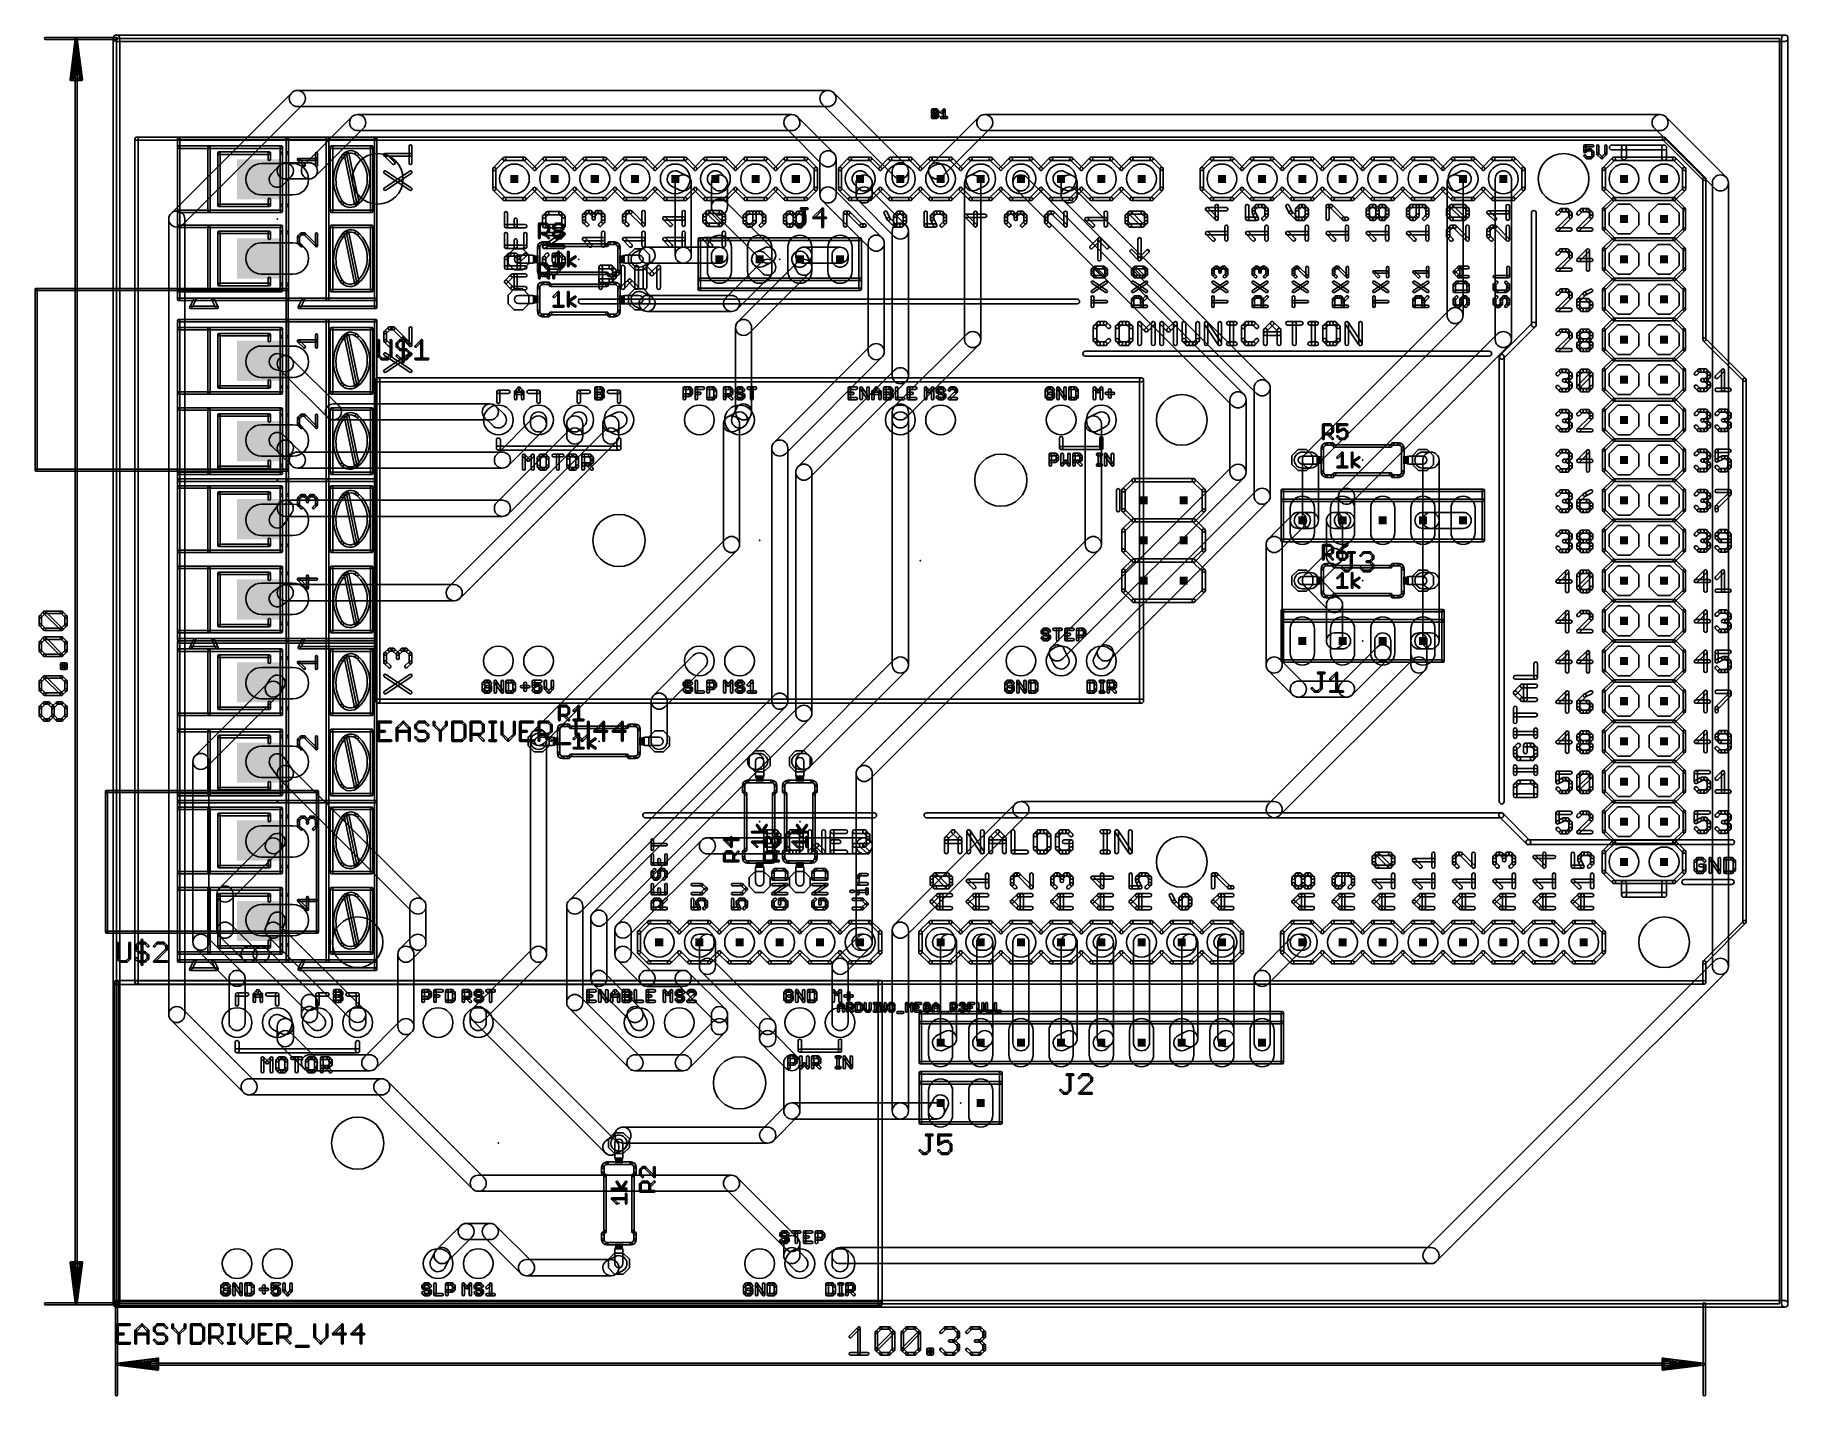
# Model space of a CAD drawing. Extents: x -5 to 106, y -6 to 80.
import ezdxf

# ---------------------------------------------------------------- set-up
doc = ezdxf.new("R2010")
doc.units = 0
for name, color, linetype in [('16', 174, 'CONTINUOUS'), ('17', 94, 'CONTINUOUS'), ('20', 178, 'CONTINUOUS'), ('21', 250, 'CONTINUOUS'), ('23', 178, 'CONTINUOUS'), ('25', 250, 'CONTINUOUS'), ('27', 250, 'CONTINUOUS'), ('51', 250, 'CONTINUOUS')]:
    doc.layers.add(name, color=color, linetype=linetype)

# ---------------------------------------------------------------- blocks, each defined once
blk = doc.blocks.new('RECT')
blk.add_solid([(-0.5, -0.5), (0.5, -0.5), (-0.5, 0.5), (0.5, 0.5)])
blk = doc.blocks.new('ROUNDP')
blk.add_circle((0, 0), 0.5)
blk = doc.blocks.new('OCTAGONP')
blk.add_lwpolyline([(-0.5, -0.2071), (-0.5, 0.2071), (-0.2071, 0.5), (0.2071, 0.5), (0.5, 0.2071), (0.5, -0.2071), (0.2071, -0.5), (-0.2071, -0.5)], close=True)
blk = doc.blocks.new('LONGP100')
blk.add_lwpolyline([(-0.5, -0.5), (0.5, -0.5, 1), (0.5, 0.5), (-0.5, 0.5, 1)], format="xyb", close=True)

msp = doc.modelspace()

# ---------------------------------------------------------------- linework, layer by layer
at = {"layer": '16'}
for points in [[(0, 79.8068), (105.41, 79.8068, 1), (105.41, 80.2132), (0, 80.2132, 1)], [(0.2032, 0), (0.2032, 80.01, 1), (-0.2032, 80.01), (-0.2032, 0, 1)], [(105.2068, 80.01), (105.2068, 0, 1), (105.6132, 0), (105.6132, 80.01, 1)], [(11.0708, 76.5592), (3.4508, 68.9392, 1), (4.1692, 68.2208), (11.7892, 75.8408, 1)], [(44.958, 76.708), (11.43, 76.708, 1), (11.43, 75.692), (44.958, 75.692, 1)], [(49.8892, 71.9872), (45.3172, 76.5592, 1), (44.5988, 75.8408), (49.1708, 71.2688, 1)], [(14.8808, 75.0352), (11.8328, 71.9872, 1), (12.5512, 71.2688), (15.5992, 74.3168, 1)], [(42.672, 75.184), (15.24, 75.184, 1), (15.24, 74.168), (42.672, 74.168, 1)], [(45.3172, 72.7492), (43.0312, 75.0352, 1), (42.3128, 74.3168), (44.5988, 72.0308, 1)], [(52.1752, 71.2688), (55.2232, 74.3168, 1), (54.5048, 75.0352), (51.4568, 71.9872, 1)], [(54.864, 74.168), (97.536, 74.168, 1), (97.536, 75.184), (54.864, 75.184, 1)], [(97.1768, 74.3168), (100.9868, 70.5068, 1), (101.7052, 71.2252), (97.8952, 75.0352, 1)], [(10.3001, 71.9783), (9.7921, 71.4449, 1), (10.5279, 70.7443), (11.0359, 71.2777, 1)], [(12.192, 72.136), (10.668, 72.136, 1), (10.668, 71.12), (12.192, 71.12, 1)], [(45.466, 70.104), (45.466, 72.39, 1), (44.45, 72.39), (44.45, 70.104, 1)], [(49.022, 71.628), (49.022, 71.12, 1), (50.038, 71.12), (50.038, 71.628, 1)], [(51.3616, 71.4008), (51.6156, 70.8928, 1), (52.5244, 71.3472), (52.2704, 71.8552, 1)], [(36.0412, 71.3204), (35.5332, 71.5744, 1), (35.0788, 70.6656), (35.5868, 70.4116, 1)], [(36.322, 66.294), (36.322, 70.866, 1), (35.306, 70.866), (35.306, 66.294, 1)], [(38.4592, 71.2252), (38.2052, 71.4792, 1), (37.4868, 70.7608), (37.7408, 70.5068, 1)], [(38.608, 69.342), (38.608, 70.866, 1), (37.592, 70.866), (37.592, 69.342, 1)], [(47.6032, 71.2252), (47.3492, 71.4792, 1), (46.6308, 70.7608), (46.8848, 70.5068, 1)], [(47.752, 70.104), (47.752, 70.866, 1), (46.736, 70.866), (46.736, 70.104, 1)], [(54.3292, 70.4116), (54.8372, 70.6656, 1), (54.3828, 71.5744), (53.8748, 71.3204, 1)], [(54.61, 60.96), (54.61, 70.866, 1), (53.594, 70.866), (53.594, 60.96, 1)], [(57.658, 70.866), (57.658, 71.12, 1), (56.642, 71.12), (56.642, 70.866, 1)], [(71.2252, 57.5092), (57.5092, 71.2252, 1), (56.7908, 70.5068), (70.5068, 56.7908, 1)], [(60.4252, 71.3204), (59.9172, 71.5744, 1), (59.4628, 70.6656), (59.9708, 70.4116, 1)], [(60.706, 70.104), (60.706, 70.866, 1), (59.69, 70.866), (59.69, 70.104, 1)], [(84.8092, 70.4116), (85.3172, 70.6656, 1), (84.8628, 71.5744), (84.3548, 71.3204, 1)], [(85.09, 62.484), (85.09, 70.866, 1), (84.074, 70.866), (84.074, 62.484, 1)], [(88.138, 60.96), (88.138, 71.12, 1), (87.122, 71.12), (87.122, 60.96, 1)], [(100.838, 70.866), (100.838, 21.336, 1), (101.854, 21.336), (101.854, 70.866, 1)], [(41.5072, 66.6532), (38.4592, 69.7012, 1), (37.7408, 68.9828), (40.7888, 65.9348, 1)], [(48.3652, 67.4152), (45.3172, 70.4632, 1), (44.5988, 69.7448), (47.6468, 66.6968, 1)], [(49.8892, 68.1772), (47.6032, 70.4632, 1), (46.8848, 69.7448), (49.1708, 67.4588, 1)], [(72.7492, 58.2712), (60.5572, 70.4632, 1), (59.8388, 69.7448), (72.0308, 57.5528, 1)], [(3.302, 68.58), (3.302, 18.288, 1), (4.318, 18.288), (4.318, 68.58, 1)], [(48.514, 60.198), (48.514, 67.056, 1), (47.498, 67.056), (47.498, 60.198, 1)], [(50.038, 58.674), (50.038, 67.818, 1), (49.022, 67.818), (49.022, 58.674, 1)], [(33.3008, 66.7484), (32.7928, 66.4944, 1), (33.2472, 65.5856), (33.7552, 65.8396, 1)], [(35.814, 66.802), (33.528, 66.802, 1), (33.528, 65.786), (35.814, 65.786, 1)], [(38.1, 66.802), (35.814, 66.802, 1), (35.814, 65.786), (38.1, 65.786, 1)], [(37.592, 66.294), (37.592, 66.04, 1), (38.608, 66.04), (38.608, 66.294, 1)], [(40.9208, 66.7484), (40.4128, 66.4944, 1), (40.8672, 65.5856), (41.3752, 65.8396, 1)], [(41.5072, 65.8912), (40.9992, 66.3992, 1), (40.2808, 65.6808), (40.7888, 65.1728, 1)], [(43.0748, 66.6532), (42.8208, 66.3992, 1), (43.5392, 65.6808), (43.7932, 65.9348, 1)], [(43.8884, 65.7592), (43.6344, 66.2672, 1), (42.7256, 65.8128), (42.9796, 65.3048, 1)], [(45.72, 66.802), (43.434, 66.802, 1), (43.434, 65.786), (45.72, 65.786, 1)], [(45.212, 66.294), (45.212, 66.04, 1), (46.228, 66.04), (46.228, 66.294, 1)], [(40.7888, 65.8912), (38.5028, 63.6052, 1), (39.2212, 62.8868), (41.5072, 65.1728, 1)], [(43.0748, 65.8912), (39.2648, 62.0812, 1), (39.9832, 61.3628), (43.7932, 65.1728, 1)], [(33.7552, 63.7004), (33.2472, 63.9544, 1), (32.7928, 63.0456), (33.3008, 62.7916, 1)], [(38.862, 63.754), (33.528, 63.754, 1), (33.528, 62.738), (38.862, 62.738, 1)], [(39.116, 61.722), (39.116, 56.388, 1), (40.132, 56.388), (40.132, 61.722, 1)], [(75.7972, 52.9808), (84.9412, 62.1248, 1), (84.2228, 62.8432), (75.0788, 53.6992, 1)], [(49.8892, 56.0288), (54.4612, 60.6008, 1), (53.7428, 61.3192), (49.1708, 56.7472, 1)], [(78.0832, 50.6948), (87.9892, 60.6008, 1), (87.2708, 61.3192), (77.3648, 51.4132, 1)], [(10.7912, 59.9288), (10.2832, 60.0558, 1), (10.0368, 59.0702), (10.5448, 58.9432, 1)], [(10.3088, 59.0768), (13.3568, 56.0288, 1), (14.0752, 56.7472), (11.0272, 59.7952, 1)], [(42.2692, 53.7428), (48.3652, 59.8388, 1), (47.6468, 60.5572), (41.5508, 54.4612, 1)], [(43.7932, 52.2188), (49.8892, 58.3148, 1), (49.1708, 59.0332), (43.0748, 52.9372, 1)], [(71.374, 52.578), (71.374, 57.15, 1), (70.358, 57.15), (70.358, 52.578, 1)], [(72.898, 51.054), (72.898, 57.912, 1), (71.882, 57.912), (71.882, 51.054, 1)], [(13.716, 55.88), (23.622, 55.88, 1), (23.622, 56.896), (13.716, 56.896, 1)], [(23.2628, 56.0288), (23.7708, 55.5208, 1), (24.4892, 56.2392), (23.9812, 56.7472, 1)], [(39.1696, 56.6152), (38.9156, 56.1072, 1), (39.8244, 55.6528), (40.0784, 56.1608, 1)], [(49.022, 56.388), (49.022, 55.88, 1), (50.038, 55.88), (50.038, 56.388, 1)], [(24.7432, 52.9808), (27.0292, 55.2668, 1), (26.3108, 55.9852), (24.0248, 53.6992, 1)], [(27.178, 55.626), (27.178, 55.88, 1), (26.162, 55.88), (26.162, 55.626, 1)], [(29.3152, 55.2668), (29.5692, 55.5208, 1), (28.8508, 56.2392), (28.5968, 55.9852, 1)], [(29.464, 54.864), (29.464, 55.626, 1), (28.448, 55.626), (28.448, 54.864, 1)], [(31.4692, 55.1716), (31.9772, 55.4256, 1), (31.5228, 56.3344), (31.0148, 56.0804, 1)], [(31.75, 54.864), (31.75, 55.626, 1), (30.734, 55.626), (30.734, 54.864, 1)], [(39.0892, 55.1716), (39.5972, 55.4256, 1), (39.1428, 56.3344), (38.6348, 56.0804, 1)], [(39.37, 48.006), (39.37, 55.626, 1), (38.354, 55.626), (38.354, 48.006, 1)], [(49.022, 55.88), (49.022, 40.386, 1), (50.038, 40.386), (50.038, 55.88, 1)], [(61.9492, 55.1716), (62.4572, 55.4256, 1), (62.0028, 56.3344), (61.4948, 56.0804, 1)], [(62.23, 48.006), (62.23, 55.626, 1), (61.214, 55.626), (61.214, 48.006, 1)], [(11.0179, 54.4703), (10.5099, 54.9529, 1), (9.8101, 54.2163), (10.3181, 53.7337, 1)], [(10.3088, 53.7428), (11.0708, 52.9808, 1), (11.7892, 53.6992), (11.0272, 54.4612, 1)], [(21.6952, 44.5988), (31.6012, 54.5048, 1), (30.8828, 55.2232), (20.9768, 45.3172, 1)], [(24.7432, 49.9328), (29.3152, 54.5048, 1), (28.5968, 55.2232), (24.0248, 50.6512, 1)], [(42.418, 38.1), (42.418, 54.102, 1), (41.402, 54.102), (41.402, 38.1, 1)], [(11.43, 52.832), (24.384, 52.832, 1), (24.384, 53.848), (11.43, 53.848, 1)], [(75.438, 53.848), (74.93, 53.848, 1), (74.93, 52.832), (75.438, 52.832, 1)], [(75.946, 49.53), (75.946, 53.34, 1), (74.93, 53.34), (74.93, 49.53, 1)], [(83.058, 53.848), (82.55, 53.848, 1), (82.55, 52.832), (83.058, 52.832, 1)], [(83.566, 49.53), (83.566, 53.34, 1), (82.55, 53.34), (82.55, 49.53, 1)], [(43.942, 37.338), (43.942, 52.578, 1), (42.926, 52.578), (42.926, 37.338, 1)], [(59.7952, 40.7888), (71.2252, 52.2188, 1), (70.5068, 52.9372), (59.0768, 41.5072, 1)], [(62.8432, 40.7888), (72.7492, 50.6948, 1), (72.0308, 51.4132), (62.1248, 41.5072, 1)], [(78.232, 49.53), (78.232, 51.054, 1), (77.216, 51.054), (77.216, 49.53, 1)], [(10.2498, 50.5804), (9.7418, 49.8438, 1), (10.5782, 49.267), (11.0862, 50.0036, 1)], [(10.668, 49.784), (24.384, 49.784, 1), (24.384, 50.8), (10.668, 50.8, 1)], [(74.3168, 49.8892), (72.7928, 48.3652, 1), (73.5112, 47.6468), (75.0352, 49.1708, 1)], [(74.676, 49.022), (74.93, 49.022, 1), (74.93, 50.038), (74.676, 50.038, 1)], [(75.438, 50.038), (74.93, 50.038, 1), (74.93, 49.022), (75.438, 49.022, 1)], [(76.454, 49.53), (76.454, 47.244, 1), (77.47, 47.244), (77.47, 49.53, 1)], [(76.962, 49.022), (77.47, 49.022, 1), (77.47, 50.038), (76.962, 50.038, 1)], [(77.724, 50.038), (77.47, 50.038, 1), (77.47, 49.022), (77.724, 49.022, 1)], [(83.058, 50.038), (82.55, 50.038, 1), (82.55, 49.022), (83.058, 49.022, 1)], [(82.55, 49.53), (82.55, 45.72, 1), (83.566, 45.72), (83.566, 49.53, 1)], [(83.058, 49.022), (85.09, 49.022, 1), (85.09, 50.038), (83.058, 50.038, 1)], [(27.0292, 35.4548), (39.2212, 47.6468, 1), (38.5028, 48.3652), (26.3108, 36.1732, 1)], [(47.6032, 33.1688), (62.0812, 47.6468, 1), (61.3628, 48.3652), (46.8848, 33.8872, 1)], [(72.644, 48.006), (72.644, 40.386, 1), (73.66, 40.386), (73.66, 48.006, 1)], [(76.6028, 47.6032), (75.0788, 46.0792, 1), (75.7972, 45.3608), (77.3212, 46.8848, 1)], [(10.3632, 45.3644), (9.8552, 44.9834, 1), (10.4648, 44.1706), (10.9728, 44.5516, 1)], [(10.668, 44.45), (21.336, 44.45, 1), (21.336, 45.466), (10.668, 45.466, 1)], [(75.438, 46.228), (74.93, 46.228, 1), (74.93, 45.212), (75.438, 45.212, 1)], [(75.0788, 45.3608), (76.6028, 43.8368, 1), (77.3212, 44.5552), (75.7972, 46.0792, 1)], [(83.058, 46.228), (82.55, 46.228, 1), (82.55, 45.212), (83.058, 45.212, 1)], [(82.55, 45.72), (82.55, 41.91, 1), (83.566, 41.91), (83.566, 45.72, 1)], [(76.454, 44.196), (76.454, 41.91, 1), (77.47, 41.91), (77.47, 44.196, 1)], [(76.962, 41.402), (77.47, 41.402, 1), (77.47, 42.418), (76.962, 42.418, 1)], [(80.518, 41.148), (80.518, 41.91, 1), (79.502, 41.91), (79.502, 41.148, 1)], [(82.804, 40.386), (82.804, 41.91, 1), (81.788, 41.91), (81.788, 40.386, 1)], [(82.296, 41.402), (82.55, 41.402, 1), (82.55, 42.418), (82.296, 42.418, 1)], [(83.058, 42.418), (82.55, 42.418, 1), (82.55, 41.402), (83.058, 41.402, 1)], [(36.4708, 40.9992), (33.9308, 38.4592, 1), (34.6492, 37.7408), (37.1892, 40.2808, 1)], [(58.9816, 40.9208), (59.2356, 40.4128, 1), (60.1444, 40.8672), (59.8904, 41.3752, 1)], [(62.0296, 41.3752), (61.7756, 40.8672, 1), (62.6844, 40.4128), (62.9384, 40.9208, 1)], [(78.0832, 38.5028), (80.3692, 40.7888, 1), (79.6508, 41.5072), (77.3648, 39.2212, 1)], [(49.1708, 40.7452), (43.0748, 34.6492, 1), (43.7932, 33.9308), (49.8892, 40.0268, 1)], [(73.5112, 30.8828), (82.6552, 40.0268, 1), (81.9368, 40.7452), (72.7928, 31.6012, 1)], [(72.7928, 40.0268), (74.3168, 38.5028, 1), (75.0352, 39.2212), (73.5112, 40.7452, 1)], [(9.5468, 39.2212), (4.9748, 34.6492, 1), (5.6932, 33.9308), (10.2652, 38.5028, 1)], [(10.3287, 38.5802), (10.5827, 38.9612, 1), (9.7373, 39.5248), (9.4833, 39.1438, 1)], [(74.676, 38.354), (77.724, 38.354, 1), (77.724, 39.37), (74.676, 39.37, 1)], [(29.3152, 24.7868), (42.2692, 37.7408, 1), (41.5508, 38.4592), (28.5968, 25.5052, 1)], [(33.782, 38.1), (33.782, 35.56, 1), (34.798, 35.56), (34.798, 38.1, 1)], [(40.7452, 33.9308), (43.7932, 36.9788, 1), (43.0748, 37.6972), (40.0268, 34.6492, 1)], [(26.162, 35.814), (26.162, 35.56, 1), (27.178, 35.56), (27.178, 35.814, 1)], [(27.178, 22.098), (27.178, 35.56, 1), (26.162, 35.56), (26.162, 22.098, 1)], [(4.826, 34.29), (4.826, 22.86, 1), (5.842, 22.86), (5.842, 34.29, 1)], [(11.0862, 33.8164), (10.5782, 34.553, 1), (9.7418, 33.9762), (10.2498, 33.2396, 1)], [(30.8392, 24.0248), (40.7452, 33.9308, 1), (40.0268, 34.6492), (30.1208, 24.7432, 1)], [(40.386, 33.782), (40.64, 33.782, 1), (40.64, 34.798), (40.386, 34.798, 1)], [(43.434, 34.798), (43.18, 34.798, 1), (43.18, 33.782), (43.434, 33.782, 1)], [(10.3088, 33.1688), (18.6908, 24.7868, 1), (19.4092, 25.5052), (11.0272, 33.8872, 1)], [(47.752, 28.956), (47.752, 33.528, 1), (46.736, 33.528), (46.736, 28.956, 1)], [(49.8892, 23.2628), (57.5092, 30.8828, 1), (56.7908, 31.6012), (49.1708, 23.9812, 1)], [(57.15, 30.734), (73.152, 30.734, 1), (73.152, 31.75), (57.15, 31.75, 1)], [(9.5468, 29.3152), (6.4988, 26.2672, 1), (7.2172, 25.5488), (10.2652, 28.5968, 1)], [(10.2819, 28.6143), (10.5359, 28.8937, 1), (9.7841, 29.5771), (9.5301, 29.2977, 1)], [(36.9788, 29.3152), (31.6448, 23.9812, 1), (32.3632, 23.2628), (37.6972, 28.5968, 1)], [(47.244, 29.464), (37.338, 29.464, 1), (37.338, 28.448), (47.244, 28.448, 1)], [(47.752, 22.86), (47.752, 28.956, 1), (46.736, 28.956), (46.736, 22.86, 1)], [(6.35, 25.908), (6.35, 23.622, 1), (7.366, 23.622), (7.366, 25.908, 1)], [(18.542, 25.146), (18.542, 22.86, 1), (19.558, 22.86), (19.558, 25.146, 1)], [(29.464, 19.05), (29.464, 25.146, 1), (28.448, 25.146), (28.448, 19.05, 1)], [(10.3777, 23.4333), (10.6317, 24.0683, 1), (9.6883, 24.4457), (9.4343, 23.8107, 1)], [(30.988, 20.574), (30.988, 24.384, 1), (29.972, 24.384), (29.972, 20.574, 1)], [(4.9748, 22.5008), (7.2608, 20.2148, 1), (7.9792, 20.9332), (5.6932, 23.2192, 1)], [(6.4988, 23.2628), (8.0228, 21.7388, 1), (8.7412, 22.4572), (7.2172, 23.9812, 1)], [(9.5468, 23.2628), (14.8808, 17.9288, 1), (15.5992, 18.6472), (10.2652, 23.9812, 1)], [(18.6908, 23.2192), (17.9288, 22.4572, 1), (18.6472, 21.7388), (19.4092, 22.5008, 1)], [(31.496, 23.622), (31.496, 22.098, 1), (32.512, 22.098), (32.512, 23.622, 1)], [(37.338, 23.368), (36.83, 23.368, 1), (36.83, 22.352), (37.338, 22.352, 1)], [(37.846, 21.336), (37.846, 22.86, 1), (36.83, 22.86), (36.83, 21.336, 1)], [(46.8848, 23.2192), (45.3608, 21.6952, 1), (46.0792, 20.9768), (47.6032, 22.5008, 1)], [(47.244, 23.368), (46.99, 23.368, 1), (46.99, 22.352), (47.244, 22.352, 1)], [(50.038, 12.192), (50.038, 23.622, 1), (49.022, 23.622), (49.022, 12.192, 1)], [(52.578, 23.368), (52.07, 23.368, 1), (52.07, 22.352), (52.578, 22.352, 1)], [(52.07, 22.86), (52.07, 16.764, 1), (53.086, 16.764), (53.086, 22.86, 1)], [(54.864, 23.368), (54.61, 23.368, 1), (54.61, 22.352), (54.864, 22.352, 1)], [(54.356, 22.86), (54.356, 16.764, 1), (55.372, 16.764), (55.372, 22.86, 1)], [(56.642, 22.86), (56.642, 16.51, 1), (57.658, 16.51), (57.658, 22.86, 1)], [(60.198, 23.368), (59.69, 23.368, 1), (59.69, 22.352), (60.198, 22.352, 1)], [(59.69, 22.86), (59.69, 16.764, 1), (60.706, 16.764), (60.706, 22.86, 1)], [(62.484, 23.368), (62.23, 23.368, 1), (62.23, 22.352), (62.484, 22.352, 1)], [(61.976, 22.86), (61.976, 16.764, 1), (62.992, 16.764), (62.992, 22.86, 1)], [(64.262, 22.86), (64.262, 16.51, 1), (65.278, 16.51), (65.278, 22.86, 1)], [(67.818, 23.368), (67.31, 23.368, 1), (67.31, 22.352), (67.818, 22.352, 1)], [(67.31, 22.86), (67.31, 16.764, 1), (68.326, 16.764), (68.326, 22.86, 1)], [(70.104, 23.368), (69.85, 23.368, 1), (69.85, 22.352), (70.104, 22.352, 1)], [(69.596, 22.86), (69.596, 16.764, 1), (70.612, 16.764), (70.612, 22.86, 1)], [(74.3168, 23.2192), (72.0308, 20.9332, 1), (72.7492, 20.2148), (75.0352, 22.5008, 1)], [(74.676, 22.352), (74.93, 22.352, 1), (74.93, 23.368), (74.676, 23.368, 1)], [(8.382, 21.59), (9.144, 21.59, 1), (9.144, 22.606), (8.382, 22.606, 1)], [(8.7848, 21.7388), (11.8328, 18.6908, 1), (12.5512, 19.4092), (9.5032, 22.4572, 1)], [(17.78, 22.098), (17.78, 17.526, 1), (18.796, 17.526), (18.796, 22.098, 1)], [(23.2192, 17.9288), (27.0292, 21.7388, 1), (26.3108, 22.4572), (22.5008, 18.6472, 1)], [(31.6448, 21.7388), (33.1688, 20.2148, 1), (33.8872, 20.9332), (32.3632, 22.4572, 1)], [(7.112, 20.574), (7.112, 17.78, 1), (8.128, 17.78), (8.128, 20.574, 1)], [(33.1252, 18.6472), (30.8392, 20.9332, 1), (30.1208, 20.2148), (32.4068, 17.9288, 1)], [(33.528, 20.066), (35.814, 20.066, 1), (35.814, 21.082), (33.528, 21.082, 1)], [(35.4548, 20.2148), (37.7408, 17.9288, 1), (38.4592, 18.6472), (36.1732, 20.9332, 1)], [(41.5072, 17.8852), (37.6972, 21.6952, 1), (36.9788, 20.9768), (40.7888, 17.1668, 1)], [(45.212, 21.336), (45.212, 17.78, 1), (46.228, 17.78), (46.228, 21.336, 1)], [(71.882, 20.574), (71.882, 16.51, 1), (72.898, 16.51), (72.898, 20.574, 1)], [(100.9868, 21.6952), (82.6988, 3.4072, 1), (83.4172, 2.6888), (101.7052, 20.9768, 1)], [(11.684, 19.05), (11.684, 18.288, 1), (12.7, 18.288), (12.7, 19.05, 1)], [(33.1252, 15.5992), (29.3152, 19.4092, 1), (28.5968, 18.6908), (32.4068, 14.8808, 1)], [(3.4508, 17.9288), (8.0228, 13.3568, 1), (8.7412, 14.0752), (4.1692, 18.6472, 1)], [(10.8952, 17.9804), (10.3872, 18.2344, 1), (9.9328, 17.3256), (10.4408, 17.0716, 1)], [(11.176, 16.764), (11.176, 17.526, 1), (10.16, 17.526), (10.16, 16.764, 1)], [(11.8328, 17.9288), (12.3408, 17.4208, 1), (13.0592, 18.1392), (12.5512, 18.6472, 1)], [(14.732, 18.288), (14.732, 17.78, 1), (15.748, 17.78), (15.748, 18.288, 1)], [(17.9288, 17.8852), (15.6428, 15.5992, 1), (16.3612, 14.8808), (18.6472, 17.1668, 1)], [(22.5008, 17.9288), (30.8828, 9.5468, 1), (31.6012, 10.2652), (23.2192, 18.6472, 1)], [(22.352, 18.288), (22.352, 17.78, 1), (23.368, 17.78), (23.368, 18.288, 1)], [(32.3116, 18.0608), (32.5656, 17.5528, 1), (33.4744, 18.0072), (33.2204, 18.5152, 1)], [(37.7408, 17.8852), (35.4548, 15.5992, 1), (36.1732, 14.8808), (38.4592, 17.1668, 1)], [(37.592, 18.288), (37.592, 17.526, 1), (38.608, 17.526), (38.608, 18.288, 1)], [(41.656, 16.764), (41.656, 17.526, 1), (40.64, 17.526), (40.64, 16.764, 1)], [(12.5512, 15.5992), (11.0272, 17.1232, 1), (10.3088, 16.4048), (11.8328, 14.8808, 1)], [(43.0312, 15.5992), (41.5072, 17.1232, 1), (40.7888, 16.4048), (42.3128, 14.8808, 1)], [(52.3508, 17.2184), (51.8428, 16.9644, 1), (52.2972, 16.0556), (52.8052, 16.3096, 1)], [(54.5048, 17.1232), (54.2508, 16.8692, 1), (54.9692, 16.1508), (55.2232, 16.4048, 1)], [(59.9708, 17.2184), (59.4628, 16.9644, 1), (59.9172, 16.0556), (60.4252, 16.3096, 1)], [(62.1248, 17.1232), (61.8708, 16.8692, 1), (62.5892, 16.1508), (62.8432, 16.4048, 1)], [(67.5908, 17.2184), (67.0828, 16.9644, 1), (67.5372, 16.0556), (68.0452, 16.3096, 1)], [(69.7448, 17.1232), (69.4908, 16.8692, 1), (70.2092, 16.1508), (70.4632, 16.4048, 1)], [(16.002, 15.748), (12.192, 15.748, 1), (12.192, 14.732), (16.002, 14.732, 1)], [(35.814, 15.748), (32.766, 15.748, 1), (32.766, 14.732), (35.814, 14.732, 1)], [(43.18, 12.192), (43.18, 15.24, 1), (42.164, 15.24), (42.164, 12.192, 1)], [(8.382, 13.208), (16.764, 13.208, 1), (16.764, 14.224), (8.382, 14.224, 1)], [(16.4048, 13.3568), (22.5008, 7.2608, 1), (23.2192, 7.9792), (17.1232, 14.0752, 1)], [(41.5072, 10.3088), (43.0312, 11.8328, 1), (42.3128, 12.5512), (40.7888, 11.0272, 1)], [(42.672, 11.684), (49.53, 11.684, 1), (49.53, 12.7), (42.672, 12.7, 1)], [(49.53, 11.684), (51.816, 11.684, 1), (51.816, 12.7), (49.53, 12.7, 1)], [(52.2704, 11.9648), (52.5244, 12.4728, 1), (51.6156, 12.9272), (51.3616, 12.4192, 1)], [(31.5496, 10.8952), (31.2956, 10.3872, 1), (32.2044, 9.9328), (32.4584, 10.4408, 1)], [(32.004, 10.16), (41.148, 10.16, 1), (41.148, 11.176), (32.004, 11.176, 1)], [(31.4692, 9.4516), (31.9772, 9.7056, 1), (31.5228, 10.6144), (31.0148, 10.3604, 1)], [(22.86, 7.112), (38.862, 7.112, 1), (38.862, 8.128), (22.86, 8.128, 1)], [(38.5028, 7.2608), (42.3128, 3.4508, 1), (43.0312, 4.1692), (39.2212, 7.9792, 1)], [(20.9332, 2.6888), (22.4572, 4.2128, 1), (21.7388, 4.9312), (20.2148, 3.4072, 1)], [(22.098, 4.064), (23.622, 4.064, 1), (23.622, 5.08), (22.098, 5.08, 1)], [(23.2628, 4.2128), (25.5488, 1.9268, 1), (26.2672, 2.6452), (23.9812, 4.9312, 1)], [(20.1196, 3.2752), (19.8656, 2.7672, 1), (20.7744, 2.3128), (21.0284, 2.8208, 1)], [(42.164, 3.81), (42.164, 3.048, 1), (43.18, 3.048), (43.18, 3.81, 1)], [(42.3128, 2.6888), (42.8208, 2.1808, 1), (43.5392, 2.8992), (43.0312, 3.4072, 1)], [(83.058, 3.556), (45.72, 3.556, 1), (45.72, 2.54), (83.058, 2.54, 1)], [(45.212, 3.048), (45.212, 2.54, 1), (46.228, 2.54), (46.228, 3.048, 1)], [(25.908, 1.778), (31.242, 1.778, 1), (31.242, 2.794), (25.908, 2.794, 1)], [(31.4692, 1.8316), (31.9772, 2.0856, 1), (31.5228, 2.9944), (31.0148, 2.7404, 1)], [(105.41, 0.2032), (0, 0.2032, 1), (0, -0.2032), (105.41, -0.2032, 1)]]:
    msp.add_lwpolyline(points, format="xyb", close=True, dxfattribs=at)
at = {"layer": '20'}
for p, q in [((105.08, 80), (0, 80)), ((0, 80), (0, 0)), ((105.08, 0), (105.08, 80)), ((0, 0), (105.08, 0))]:
    msp.add_line(p, q, dxfattribs=at)
for points in [[(0, 80.065), (-4.49, 80.065, 1), (-4.49, 79.935), (0, 79.935, 1)], [(-2.6045, 79.9431), (-2.9237, 77.4081, 1), (-2.7947, 77.3919), (-2.4755, 79.9269, 1)], [(-2.6047, 79.9416), (-2.8647, 77.4066, 1), (-2.7353, 77.3934), (-2.4753, 79.9284, 1)], [(-2.6049, 79.9383), (-2.7349, 77.4033, 1), (-2.6051, 77.3967), (-2.4751, 79.9317, 1)], [(-2.475, 0.065), (-2.475, 79.935, 1), (-2.605, 79.935), (-2.605, 0.065, 1)], [(-2.1563, 77.4081), (-2.4755, 79.9431, 1), (-2.6045, 79.9269), (-2.2853, 77.3919, 1)], [(-2.3451, 77.4033), (-2.4751, 79.9383, 1), (-2.6049, 79.9317), (-2.4749, 77.3967, 1)], [(-2.2153, 77.4066), (-2.4753, 79.9416, 1), (-2.6047, 79.9284), (-2.3447, 77.3934, 1)], [(-2.8592, 77.335), (-2.2208, 77.335, 1), (-2.2208, 77.465), (-2.8592, 77.465, 1)], [(-4.7638, 43.3972), (-4.4926, 43.6683, 1), (-4.6004, 43.7761), (-4.8716, 43.5049, 1)], [(-4.7415, 42.9087), (-4.7415, 43.4511, 1), (-4.8939, 43.4511), (-4.8939, 42.9087, 1)], [(-4.5465, 43.646), (-3.4619, 43.646, 1), (-3.4619, 43.7984), (-4.5465, 43.7984, 1)], [(-3.408, 42.6914), (-4.4926, 43.7761, 1), (-4.6004, 43.6683), (-3.5157, 42.5837, 1)], [(-3.5157, 43.6683), (-3.2446, 43.3972, 1), (-3.1368, 43.5049), (-3.408, 43.7761, 1)], [(-3.2669, 43.4511), (-3.2669, 42.9087, 1), (-3.1145, 42.9087), (-3.1145, 43.4511, 1)], [(-4.4926, 42.6914), (-4.7638, 42.9626, 1), (-4.8716, 42.8548), (-4.6004, 42.5837, 1)], [(-4.7638, 41.76), (-4.4926, 42.0312, 1), (-4.6004, 42.1389), (-4.8716, 41.8678, 1)], [(-3.4619, 42.7138), (-4.5465, 42.7138, 1), (-4.5465, 42.5614), (-3.4619, 42.5614, 1)], [(-4.5465, 42.0089), (-3.4619, 42.0089, 1), (-3.4619, 42.1613), (-4.5465, 42.1613, 1)], [(-3.408, 41.0543), (-4.4926, 42.1389, 1), (-4.6004, 42.0312), (-3.5157, 40.9465, 1)], [(-3.2446, 42.9626), (-3.5157, 42.6914, 1), (-3.408, 42.5837), (-3.1368, 42.8548, 1)], [(-3.5157, 42.0312), (-3.2446, 41.76, 1), (-3.1368, 41.8678), (-3.408, 42.1389, 1)], [(-4.7415, 41.2716), (-4.7415, 41.8139, 1), (-4.8939, 41.8139), (-4.8939, 41.2716, 1)], [(-4.4926, 41.0543), (-4.7638, 41.3255, 1), (-4.8716, 41.2177), (-4.6004, 40.9465, 1)], [(-3.4619, 41.0766), (-4.5465, 41.0766, 1), (-4.5465, 40.9242), (-3.4619, 40.9242, 1)], [(-3.2446, 41.3255), (-3.5157, 41.0543, 1), (-3.408, 40.9465), (-3.1368, 41.2177, 1)], [(-3.2669, 41.8139), (-3.2669, 41.2716, 1), (-3.1145, 41.2716), (-3.1145, 41.8139, 1)], [(-3.3857, 40.1818), (-3.3857, 40.453, 1), (-3.5381, 40.453), (-3.5381, 40.1818, 1)], [(-3.4619, 40.3768), (-3.1907, 40.3768, 1), (-3.1907, 40.5292), (-3.4619, 40.5292, 1)], [(-3.1907, 40.258), (-3.4619, 40.258, 1), (-3.4619, 40.1056), (-3.1907, 40.1056, 1)], [(-3.2669, 40.453), (-3.2669, 40.1818, 1), (-3.1145, 40.1818), (-3.1145, 40.453, 1)], [(-4.7638, 39.3043), (-4.4926, 39.5755, 1), (-4.6004, 39.6832), (-4.8716, 39.412, 1)], [(-4.7415, 38.8158), (-4.7415, 39.3582, 1), (-4.8939, 39.3582), (-4.8939, 38.8158, 1)], [(-4.4926, 38.5986), (-4.7638, 38.8697, 1), (-4.8716, 38.762), (-4.6004, 38.4908, 1)], [(-4.5465, 39.5531), (-3.4619, 39.5531, 1), (-3.4619, 39.7055), (-4.5465, 39.7055, 1)], [(-3.408, 38.5986), (-4.4926, 39.6832, 1), (-4.6004, 39.5754), (-3.5157, 38.4908, 1)], [(-3.5157, 39.5755), (-3.2446, 39.3043, 1), (-3.1368, 39.412), (-3.408, 39.6832, 1)], [(-3.2446, 38.8697), (-3.5157, 38.5986, 1), (-3.408, 38.4908), (-3.1368, 38.762, 1)], [(-3.2669, 39.3582), (-3.2669, 38.8158, 1), (-3.1145, 38.8158), (-3.1145, 39.3582, 1)], [(-4.7638, 37.6671), (-4.4926, 37.9383, 1), (-4.6004, 38.0461), (-4.8716, 37.7749, 1)], [(-4.7415, 37.1787), (-4.7415, 37.721, 1), (-4.8939, 37.721), (-4.8939, 37.1787, 1)], [(-3.4619, 38.6209), (-4.5465, 38.6209, 1), (-4.5465, 38.4685), (-3.4619, 38.4685, 1)], [(-4.5465, 37.916), (-4.2754, 37.916, 1), (-4.2754, 38.0684), (-4.5465, 38.0684, 1)], [(-4.3292, 37.9383), (-4.0581, 37.6671, 1), (-3.9503, 37.7749), (-4.2215, 38.0461, 1)], [(-3.9503, 37.6671), (-3.6791, 37.9383, 1), (-3.7869, 38.0461), (-4.0581, 37.7749, 1)], [(-3.928, 37.1787), (-3.928, 37.721, 1), (-4.0804, 37.721), (-4.0804, 37.1787, 1)], [(-3.733, 37.916), (-3.4619, 37.916, 1), (-3.4619, 38.0684), (-3.733, 38.0684, 1)], [(-3.5157, 37.9383), (-3.2446, 37.6671, 1), (-3.1368, 37.7749), (-3.408, 38.0461, 1)], [(-3.2669, 37.721), (-3.2669, 37.1787, 1), (-3.1145, 37.1787), (-3.1145, 37.721, 1)], [(-4.4926, 36.9614), (-4.7638, 37.2326, 1), (-4.8716, 37.1248), (-4.6004, 36.8536, 1)], [(-4.2754, 36.9837), (-4.5465, 36.9837, 1), (-4.5465, 36.8313), (-4.2754, 36.8313, 1)], [(-4.0581, 37.2326), (-4.3292, 36.9614, 1), (-4.2215, 36.8536), (-3.9503, 37.1248, 1)], [(-3.6791, 36.9614), (-3.9503, 37.2326, 1), (-4.0581, 37.1248), (-3.7869, 36.8536, 1)], [(-3.4619, 36.9837), (-3.733, 36.9837, 1), (-3.733, 36.8313), (-3.4619, 36.8313, 1)], [(-3.2446, 37.2326), (-3.5157, 36.9614, 1), (-3.408, 36.8536), (-3.1368, 37.1248, 1)], [(-2.4755, 0.0731), (-2.7947, 2.6081, 1), (-2.9237, 2.5919), (-2.6045, 0.0569, 1)], [(-2.8592, 2.535), (-2.2208, 2.535, 1), (-2.2208, 2.665), (-2.8592, 2.665, 1)], [(-2.4753, 0.0716), (-2.7353, 2.6066, 1), (-2.8647, 2.5934), (-2.6047, 0.0584, 1)], [(-2.4751, 0.0683), (-2.6051, 2.6033, 1), (-2.7349, 2.5967), (-2.6049, 0.0617, 1)], [(-2.2853, 2.6081), (-2.6045, 0.0731, 1), (-2.4755, 0.0569), (-2.1563, 2.5919, 1)], [(-2.4749, 2.6033), (-2.6049, 0.0683, 1), (-2.4751, 0.0617), (-2.3451, 2.5967, 1)], [(-2.3447, 2.6066), (-2.6047, 0.0716, 1), (-2.4753, 0.0584), (-2.2153, 2.5934, 1)], [(0, 0.065), (-4.49, 0.065, 1), (-4.49, -0.065), (0, -0.065, 1)], [(-0.065, 0), (-0.065, -5.76, 1), (0.065, -5.76), (0.065, 0, 1)], [(100.265, 0), (100.265, -5.76, 1), (100.395, -5.76), (100.395, 0, 1)], [(46.4302, -2.1285), (46.9725, -1.5862, 1), (46.8647, -1.4784), (46.3224, -2.0208, 1)], [(46.8424, -1.5323), (46.8424, -3.1593, 1), (46.9948, -3.1593), (46.9948, -1.5323, 1)], [(48.0673, -1.8574), (48.3385, -1.5862, 1), (48.2307, -1.4784), (47.9596, -1.7496, 1)], [(48.0897, -2.8881), (48.0897, -1.8035, 1), (47.9373, -1.8035), (47.9373, -2.8881, 1)], [(48.0673, -2.942), (49.152, -1.8574, 1), (49.0442, -1.7496), (47.9596, -2.8343, 1)], [(48.2846, -1.6085), (48.8269, -1.6085, 1), (48.8269, -1.4561), (48.2846, -1.4561, 1)], [(48.7731, -1.5862), (49.0442, -1.8574, 1), (49.152, -1.7496), (48.8808, -1.4784, 1)], [(49.0219, -1.8035), (49.0219, -2.8881, 1), (49.1743, -2.8881), (49.1743, -1.8035, 1)], [(49.7045, -1.8574), (49.9757, -1.5862, 1), (49.8679, -1.4784), (49.5967, -1.7496, 1)], [(49.7268, -2.8881), (49.7268, -1.8035, 1), (49.5744, -1.8035), (49.5744, -2.8881, 1)], [(49.7045, -2.942), (50.7892, -1.8574, 1), (50.6814, -1.7496), (49.5967, -2.8343, 1)], [(49.9218, -1.6085), (50.4641, -1.6085, 1), (50.4641, -1.4561), (49.9218, -1.4561, 1)], [(50.4102, -1.5862), (50.6814, -1.8574, 1), (50.7891, -1.7496), (50.518, -1.4784, 1)], [(50.6591, -1.8035), (50.6591, -2.8881, 1), (50.8115, -2.8881), (50.8115, -1.8035, 1)], [(52.1602, -1.8574), (52.4314, -1.5862, 1), (52.3236, -1.4784), (52.0525, -1.7496, 1)], [(52.3775, -1.6085), (52.9198, -1.6085, 1), (52.9198, -1.4561), (52.3775, -1.4561, 1)], [(52.866, -1.5862), (53.1371, -1.8574, 1), (53.2449, -1.7496), (52.9737, -1.4784, 1)], [(53.1371, -2.0208), (52.866, -2.2919, 1), (52.9737, -2.3997), (53.2449, -2.1285, 1)], [(53.1148, -1.8035), (53.1148, -2.0746, 1), (53.2672, -2.0746), (53.2672, -1.8035, 1)], [(53.7974, -1.8574), (54.0685, -1.5862, 1), (53.9608, -1.4784), (53.6896, -1.7496, 1)], [(54.0147, -1.6085), (54.557, -1.6085, 1), (54.557, -1.4561), (54.0147, -1.4561, 1)], [(54.5031, -1.5862), (54.7743, -1.8574, 1), (54.882, -1.7496), (54.6109, -1.4784, 1)], [(54.7743, -2.0208), (54.5031, -2.2919, 1), (54.6109, -2.3997), (54.882, -2.1285, 1)], [(54.752, -1.8035), (54.752, -2.0746, 1), (54.9044, -2.0746), (54.9044, -1.8035, 1)], [(46.3763, -3.2355), (47.461, -3.2355, 1), (47.461, -3.0831), (46.3763, -3.0831, 1)], [(48.3385, -3.1054), (48.0673, -2.8343, 1), (47.9596, -2.942), (48.2307, -3.2132, 1)], [(48.8269, -3.0831), (48.2846, -3.0831, 1), (48.2846, -3.2355), (48.8269, -3.2355, 1)], [(49.0442, -2.8343), (48.7731, -3.1054, 1), (48.8808, -3.2132), (49.152, -2.942, 1)], [(49.9757, -3.1054), (49.7045, -2.8343, 1), (49.5967, -2.942), (49.8679, -3.2132, 1)], [(50.4641, -3.0831), (49.9218, -3.0831, 1), (49.9218, -3.2355), (50.4641, -3.2355, 1)], [(50.6814, -2.8343), (50.4102, -3.1054, 1), (50.518, -3.2132), (50.7891, -2.942, 1)], [(51.364, -3.1593), (51.364, -2.8881, 1), (51.2116, -2.8881), (51.2116, -3.1593, 1)], [(51.2878, -2.9643), (51.5589, -2.9643, 1), (51.5589, -2.8119), (51.2878, -2.8119, 1)], [(51.5589, -3.0831), (51.2878, -3.0831, 1), (51.2878, -3.2355), (51.5589, -3.2355, 1)], [(51.4827, -2.8881), (51.4827, -3.1593, 1), (51.6351, -3.1593), (51.6351, -2.8881, 1)], [(52.4314, -3.1054), (52.1602, -2.8343, 1), (52.0525, -2.942), (52.3236, -3.2132, 1)], [(52.9198, -3.0831), (52.3775, -3.0831, 1), (52.3775, -3.2355), (52.9198, -3.2355, 1)], [(52.9198, -2.2696), (52.6487, -2.2696, 1), (52.6487, -2.422), (52.9198, -2.422, 1)], [(52.866, -2.3997), (53.1371, -2.6709, 1), (53.2449, -2.5631), (52.9737, -2.2919, 1)], [(53.1371, -2.8343), (52.866, -3.1054, 1), (52.9737, -3.2132), (53.2449, -2.942, 1)], [(53.1148, -2.617), (53.1148, -2.8881, 1), (53.2672, -2.8881), (53.2672, -2.617, 1)], [(54.0685, -3.1054), (53.7974, -2.8343, 1), (53.6896, -2.942), (53.9608, -3.2132, 1)], [(54.557, -3.0831), (54.0147, -3.0831, 1), (54.0147, -3.2355), (54.557, -3.2355, 1)], [(54.557, -2.2696), (54.2858, -2.2696, 1), (54.2858, -2.422), (54.557, -2.422, 1)], [(54.5031, -2.3997), (54.7743, -2.6709, 1), (54.882, -2.5631), (54.6109, -2.2919, 1)], [(54.7743, -2.8343), (54.5031, -3.1054, 1), (54.6109, -3.2132), (54.882, -2.942, 1)], [(54.752, -2.617), (54.752, -2.8881, 1), (54.9044, -2.8881), (54.9044, -2.617, 1)], [(0.0731, -3.8745), (2.6081, -3.5553, 1), (2.5919, -3.4263), (0.0569, -3.7455, 1)], [(0.0716, -3.8747), (2.6066, -3.6147, 1), (2.5934, -3.4853), (0.0584, -3.7453, 1)], [(0.0683, -3.8749), (2.6033, -3.7449, 1), (2.5967, -3.6151), (0.0617, -3.7451, 1)], [(0.065, -3.875), (100.265, -3.875, 1), (100.265, -3.745), (0.065, -3.745, 1)], [(2.6081, -4.0647), (0.0731, -3.7455, 1), (0.0569, -3.8745), (2.5919, -4.1937, 1)], [(2.6033, -3.8751), (0.0683, -3.7451, 1), (0.0617, -3.8749), (2.5967, -4.0049, 1)], [(2.6066, -4.0053), (0.0716, -3.7453, 1), (0.0584, -3.8747), (2.5934, -4.1347, 1)], [(2.535, -3.4908), (2.535, -4.1292, 1), (2.665, -4.1292), (2.665, -3.4908, 1)], [(100.2731, -3.7455), (97.7381, -3.4263, 1), (97.7219, -3.5553), (100.2569, -3.8745, 1)], [(97.665, -3.4908), (97.665, -4.1292, 1), (97.795, -4.1292), (97.795, -3.4908, 1)], [(100.2716, -3.7453), (97.7366, -3.4853, 1), (97.7234, -3.6147), (100.2584, -3.8747, 1)], [(100.2683, -3.7451), (97.7333, -3.6151, 1), (97.7267, -3.7449), (100.2617, -3.8749, 1)], [(97.7381, -4.1937), (100.2731, -3.8745, 1), (100.2569, -3.7455), (97.7219, -4.0647, 1)], [(97.7333, -4.0049), (100.2683, -3.8749, 1), (100.2617, -3.7451), (97.7267, -3.8751, 1)], [(97.7366, -4.1347), (100.2716, -3.8747, 1), (100.2584, -3.7453), (97.7234, -4.0053, 1)]]:
    msp.add_lwpolyline(points, format="xyb", close=True, dxfattribs=at)
for centre, radius in [((16.51, 71.12), 1.6), ((91.44, 71.12), 1.6), ((67.31, 55.88), 1.6), ((55.88, 52.07), 1.651), ((31.75, 48.26), 1.651), ((67.31, 27.94), 1.6), ((15.24, 22.86), 1.6), ((97.79, 22.86), 1.6), ((39.37, 13.97), 1.651), ((15.24, 10.16), 1.651)]:
    msp.add_circle(centre, radius, dxfattribs=at)
at = {"layer": '21'}
for points in [[(3.8608, 73.66), (3.8608, 73.1266, 1), (4.0132, 73.1266), (4.0132, 73.66, 1)], [(3.937, 73.5838), (10.795, 73.5838, 1), (10.795, 73.7362), (3.937, 73.7362, 1)], [(3.8608, 73.1266), (3.8608, 69.0626, 1), (4.0132, 69.0626), (4.0132, 73.1266, 1)], [(5.842, 73.2028), (3.937, 73.2028, 1), (3.937, 73.0504), (5.842, 73.0504, 1)], [(10.414, 73.2028), (5.842, 73.2028, 1), (5.842, 73.0504), (10.414, 73.0504, 1)], [(5.9182, 69.0626), (5.9182, 73.1266, 1), (5.7658, 73.1266), (5.7658, 69.0626, 1)], [(10.3378, 73.1266), (10.3378, 72.7456, 1), (10.4902, 72.7456), (10.4902, 73.1266, 1)], [(10.795, 73.5838), (13.335, 73.5838, 1), (13.335, 73.7362), (10.795, 73.7362, 1)], [(10.7188, 73.66), (10.7188, 72.7456, 1), (10.8712, 72.7456), (10.8712, 73.66, 1)], [(13.2588, 73.66), (13.2588, 63.5, 1), (13.4112, 63.5), (13.4112, 73.66, 1)], [(13.335, 73.5838), (16.383, 73.5838, 1), (16.383, 73.7362), (13.335, 73.7362, 1)], [(13.6652, 69.0626), (13.6652, 73.1266, 1), (13.5128, 73.1266), (13.5128, 69.0626, 1)], [(13.589, 73.0504), (16.129, 73.0504, 1), (16.129, 73.2028), (13.589, 73.2028, 1)], [(16.2052, 69.0626), (16.2052, 73.1266, 1), (16.0528, 73.1266), (16.0528, 69.0626, 1)], [(16.4592, 63.5), (16.4592, 73.66, 1), (16.3068, 73.66), (16.3068, 63.5, 1)], [(93.2819, 73.2797), (92.7735, 73.2797, 1), (92.7735, 73.1526), (93.2819, 73.1526, 1)], [(92.71, 73.2161), (92.71, 72.8348, 1), (92.837, 72.8348), (92.837, 73.2161, 1)], [(93.5286, 73.2161), (93.5286, 72.7077, 1), (93.6556, 72.7077), (93.6556, 73.2161, 1)], [(94.164, 72.7077), (94.164, 73.2161, 1), (94.037, 73.2161), (94.037, 72.7077, 1)], [(94.488, 72.9488), (95.25, 72.9488, 1), (95.25, 73.2536), (94.488, 73.2536, 1)], [(95.4024, 72.4662), (95.4024, 73.1012, 1), (95.0976, 73.1012), (95.0976, 72.4662, 1)], [(95.25, 72.9488), (97.79, 72.9488, 1), (97.79, 73.2536), (95.25, 73.2536, 1)], [(97.6376, 73.1012), (97.6376, 72.4408, 1), (97.9424, 72.4408), (97.9424, 73.1012, 1)], [(6.5532, 69.4436), (6.5532, 72.7456, 1), (6.4008, 72.7456), (6.4008, 69.4436, 1)], [(6.477, 72.6694), (9.652, 72.6694, 1), (9.652, 72.8218), (6.477, 72.8218, 1)], [(11.9188, 72.0148), (11.5374, 72.3961, 1), (11.4476, 72.3063), (11.8289, 71.925, 1)], [(11.4925, 72.2877), (12.6365, 72.2877, 1), (12.6365, 72.4147), (11.4925, 72.4147, 1)], [(12.7, 71.9699), (12.7, 72.7326, 1), (12.573, 72.7326), (12.573, 71.9699, 1)], [(14.3851, 72.5202, 1), (14.2661, 72.6154, 0.342), (14.2178, 69.5343, 1), (14.3398, 69.6257, -0.342)], [(15.1624, 72.6139, 1), (15.2668, 72.7249, 0.4889), (14.2231, 72.5627, 1), (14.3563, 72.4887, -0.4889)], [(14.4034, 72.5777), (15.0384, 69.5297, 1), (15.1876, 69.5607), (14.5526, 72.6087, 1)], [(14.5304, 72.7047), (15.1654, 69.6567, 1), (15.3146, 69.6877), (14.6796, 72.7357, 1)], [(15.1688, 69.6233, 1), (15.2688, 69.5083, 0.4664), (15.2117, 72.7794, 1), (15.1159, 72.661, -0.4664)], [(24.4392, 72.4618), (23.8042, 71.8268, 1), (23.9478, 71.6832), (24.5828, 72.3182, 1)], [(24.511, 72.2884), (25.781, 72.2884, 1), (25.781, 72.4916), (24.511, 72.4916, 1)], [(25.7092, 72.3182), (26.3442, 71.6832, 1), (26.4878, 71.8268), (25.8528, 72.4618, 1)], [(26.4878, 71.6832), (27.1228, 72.3182, 1), (26.9792, 72.4618), (26.3442, 71.8268, 1)], [(27.051, 72.2884), (28.321, 72.2884, 1), (28.321, 72.4916), (27.051, 72.4916, 1)], [(28.2492, 72.3182), (28.8842, 71.6832, 1), (29.0278, 71.8268), (28.3928, 72.4618, 1)], [(29.0278, 71.6832), (29.6628, 72.3182, 1), (29.5192, 72.4618), (28.8842, 71.8268, 1)], [(29.591, 72.2884), (30.861, 72.2884, 1), (30.861, 72.4916), (29.591, 72.4916, 1)], [(30.7892, 72.3182), (31.4242, 71.6832, 1), (31.5678, 71.8268), (30.9328, 72.4618, 1)], [(32.0592, 72.4618), (31.4242, 71.8268, 1), (31.5678, 71.6832), (32.2028, 72.3182, 1)], [(32.131, 72.2884), (33.401, 72.2884, 1), (33.401, 72.4916), (32.131, 72.4916, 1)], [(33.3292, 72.3182), (33.9642, 71.6832, 1), (34.1078, 71.8268), (33.4728, 72.4618, 1)], [(34.1078, 71.6832), (34.7428, 72.3182, 1), (34.5992, 72.4618), (33.9642, 71.8268, 1)], [(34.671, 72.2884), (35.941, 72.2884, 1), (35.941, 72.4916), (34.671, 72.4916, 1)], [(35.8692, 72.3182), (36.5042, 71.6832, 1), (36.6478, 71.8268), (36.0128, 72.4618, 1)], [(36.6478, 71.6832), (37.2828, 72.3182, 1), (37.1392, 72.4618), (36.5042, 71.8268, 1)], [(37.211, 72.2884), (38.481, 72.2884, 1), (38.481, 72.4916), (37.211, 72.4916, 1)], [(38.4092, 72.3182), (39.0442, 71.6832, 1), (39.1878, 71.8268), (38.5528, 72.4618, 1)], [(39.6792, 72.4618), (39.0442, 71.8268, 1), (39.1878, 71.6832), (39.8228, 72.3182, 1)], [(39.751, 72.2884), (41.021, 72.2884, 1), (41.021, 72.4916), (39.751, 72.4916, 1)], [(40.9492, 72.3182), (41.5842, 71.6832, 1), (41.7278, 71.8268), (41.0928, 72.4618, 1)], [(42.2192, 72.4618), (41.5842, 71.8268, 1), (41.7278, 71.6832), (42.3628, 72.3182, 1)], [(42.291, 72.2884), (43.561, 72.2884, 1), (43.561, 72.4916), (42.291, 72.4916, 1)], [(43.4892, 72.3182), (44.1242, 71.6832, 1), (44.2678, 71.8268), (43.6328, 72.4618, 1)], [(46.2832, 72.4618), (45.6482, 71.8268, 1), (45.7918, 71.6832), (46.4268, 72.3182, 1)], [(46.355, 72.2884), (47.625, 72.2884, 1), (47.625, 72.4916), (46.355, 72.4916, 1)], [(47.5532, 72.3182), (48.1882, 71.6832, 1), (48.3318, 71.8268), (47.6968, 72.4618, 1)], [(48.3318, 71.6832), (48.9668, 72.3182, 1), (48.8232, 72.4618), (48.1882, 71.8268, 1)], [(48.895, 72.2884), (50.165, 72.2884, 1), (50.165, 72.4916), (48.895, 72.4916, 1)], [(50.0932, 72.3182), (50.7282, 71.6832, 1), (50.8718, 71.8268), (50.2368, 72.4618, 1)], [(50.8718, 71.6832), (51.5068, 72.3182, 1), (51.3632, 72.4618), (50.7282, 71.8268, 1)], [(51.435, 72.2884), (52.705, 72.2884, 1), (52.705, 72.4916), (51.435, 72.4916, 1)], [(52.6332, 72.3182), (53.2682, 71.6832, 1), (53.4118, 71.8268), (52.7768, 72.4618, 1)], [(53.9032, 72.4618), (53.2682, 71.8268, 1), (53.4118, 71.6832), (54.0468, 72.3182, 1)], [(53.975, 72.2884), (55.245, 72.2884, 1), (55.245, 72.4916), (53.975, 72.4916, 1)], [(55.1732, 72.3182), (55.8082, 71.6832, 1), (55.9518, 71.8268), (55.3168, 72.4618, 1)], [(55.9518, 71.6832), (56.5868, 72.3182, 1), (56.4432, 72.4618), (55.8082, 71.8268, 1)], [(56.515, 72.2884), (57.785, 72.2884, 1), (57.785, 72.4916), (56.515, 72.4916, 1)], [(57.7132, 72.3182), (58.3482, 71.6832, 1), (58.4918, 71.8268), (57.8568, 72.4618, 1)], [(58.4918, 71.6832), (59.1268, 72.3182, 1), (58.9832, 72.4618), (58.3482, 71.8268, 1)], [(59.055, 72.2884), (60.325, 72.2884, 1), (60.325, 72.4916), (59.055, 72.4916, 1)], [(60.2532, 72.3182), (60.8882, 71.6832, 1), (61.0318, 71.8268), (60.3968, 72.4618, 1)], [(61.5232, 72.4618), (60.8882, 71.8268, 1), (61.0318, 71.6832), (61.6668, 72.3182, 1)], [(61.595, 72.2884), (62.865, 72.2884, 1), (62.865, 72.4916), (61.595, 72.4916, 1)], [(62.7932, 72.3182), (63.4282, 71.6832, 1), (63.5718, 71.8268), (62.9368, 72.4618, 1)], [(64.0632, 72.4618), (63.4282, 71.8268, 1), (63.5718, 71.6832), (64.2068, 72.3182, 1)], [(64.135, 72.2884), (65.405, 72.2884, 1), (65.405, 72.4916), (64.135, 72.4916, 1)], [(65.3332, 72.3182), (65.9682, 71.6832, 1), (66.1118, 71.8268), (65.4768, 72.4618, 1)], [(69.1432, 72.4618), (68.5082, 71.8268, 1), (68.6518, 71.6832), (69.2868, 72.3182, 1)], [(69.215, 72.2884), (70.485, 72.2884, 1), (70.485, 72.4916), (69.215, 72.4916, 1)], [(70.4132, 72.3182), (71.0482, 71.6832, 1), (71.1918, 71.8268), (70.5568, 72.4618, 1)], [(71.1918, 71.6832), (71.8268, 72.3182, 1), (71.6832, 72.4618), (71.0482, 71.8268, 1)], [(71.755, 72.2884), (73.025, 72.2884, 1), (73.025, 72.4916), (71.755, 72.4916, 1)], [(72.9532, 72.3182), (73.5882, 71.6832, 1), (73.7318, 71.8268), (73.0968, 72.4618, 1)], [(73.7318, 71.6832), (74.3668, 72.3182, 1), (74.2232, 72.4618), (73.5882, 71.8268, 1)], [(74.295, 72.2884), (75.565, 72.2884, 1), (75.565, 72.4916), (74.295, 72.4916, 1)], [(75.4932, 72.3182), (76.1282, 71.6832, 1), (76.2718, 71.8268), (75.6368, 72.4618, 1)], [(76.7632, 72.4618), (76.1282, 71.8268, 1), (76.2718, 71.6832), (76.9068, 72.3182, 1)], [(76.835, 72.2884), (78.105, 72.2884, 1), (78.105, 72.4916), (76.835, 72.4916, 1)], [(78.0332, 72.3182), (78.6682, 71.6832, 1), (78.8118, 71.8268), (78.1768, 72.4618, 1)], [(78.8118, 71.6832), (79.4468, 72.3182, 1), (79.3032, 72.4618), (78.6682, 71.8268, 1)], [(79.375, 72.2884), (80.645, 72.2884, 1), (80.645, 72.4916), (79.375, 72.4916, 1)], [(80.5732, 72.3182), (81.2082, 71.6832, 1), (81.3518, 71.8268), (80.7168, 72.4618, 1)], [(81.3518, 71.6832), (81.9868, 72.3182, 1), (81.8432, 72.4618), (81.2082, 71.8268, 1)], [(81.915, 72.2884), (83.185, 72.2884, 1), (83.185, 72.4916), (81.915, 72.4916, 1)], [(83.1132, 72.3182), (83.7482, 71.6832, 1), (83.8918, 71.8268), (83.2568, 72.4618, 1)], [(84.3832, 72.4618), (83.7482, 71.8268, 1), (83.8918, 71.6832), (84.5268, 72.3182, 1)], [(84.455, 72.2884), (85.725, 72.2884, 1), (85.725, 72.4916), (84.455, 72.4916, 1)], [(85.6532, 72.3182), (86.2882, 71.6832, 1), (86.4318, 71.8268), (85.7968, 72.4618, 1)], [(86.9232, 72.4618), (86.2882, 71.8268, 1), (86.4318, 71.6832), (87.0668, 72.3182, 1)], [(86.995, 72.2884), (88.265, 72.2884, 1), (88.265, 72.4916), (86.995, 72.4916, 1)], [(88.1932, 72.3182), (88.8282, 71.6832, 1), (88.9718, 71.8268), (88.3368, 72.4618, 1)], [(92.8019, 72.778), (93.0561, 72.9051, 1), (92.9993, 73.0187), (92.7451, 72.8916, 1)], [(92.9455, 72.4984), (92.8184, 72.6255, 1), (92.7286, 72.5357), (92.8557, 72.4086, 1)], [(93.1548, 72.517), (92.9006, 72.517, 1), (92.9006, 72.39), (93.1548, 72.39, 1)], [(93.0277, 72.8984), (93.1548, 72.8984, 1), (93.1548, 73.0254), (93.0277, 73.0254, 1)], [(93.1099, 72.917), (93.237, 72.7899, 1), (93.3268, 72.8797), (93.1997, 73.0068, 1)], [(93.237, 72.6255), (93.1099, 72.4984, 1), (93.1997, 72.4086), (93.3268, 72.5357, 1)], [(93.2184, 72.8348), (93.2184, 72.5806, 1), (93.3454, 72.5806), (93.3454, 72.8348, 1)], [(93.5472, 72.6628), (93.8014, 72.4086, 1), (93.8912, 72.4984), (93.637, 72.7526, 1)], [(93.8912, 72.4086), (94.1454, 72.6628, 1), (94.0556, 72.7526), (93.8014, 72.4984, 1)], [(94.5432, 72.4618), (93.9082, 71.8268, 1), (94.0518, 71.6832), (94.6868, 72.3182, 1)], [(94.615, 72.2884), (98.425, 72.2884, 1), (98.425, 72.4916), (94.615, 72.4916, 1)], [(98.3532, 72.3182), (98.9882, 71.6832, 1), (99.1318, 71.8268), (98.4968, 72.4618, 1)], [(23.7744, 71.755), (23.7744, 70.485, 1), (23.9776, 70.485), (23.9776, 71.755, 1)], [(44.0944, 71.755), (44.0944, 70.485, 1), (44.2976, 70.485), (44.2976, 71.755, 1)], [(45.6184, 71.755), (45.6184, 70.485, 1), (45.8216, 70.485), (45.8216, 71.755, 1)], [(65.9384, 71.755), (65.9384, 70.485, 1), (66.1416, 70.485), (66.1416, 71.755, 1)], [(68.4784, 71.755), (68.4784, 70.485, 1), (68.6816, 70.485), (68.6816, 71.755, 1)], [(88.7984, 71.755), (88.7984, 70.485, 1), (89.0016, 70.485), (89.0016, 71.755, 1)], [(93.8784, 71.755), (93.8784, 70.485, 1), (94.0816, 70.485), (94.0816, 71.755, 1)], [(98.9584, 71.755), (98.9584, 70.485, 1), (99.1616, 70.485), (99.1616, 71.755, 1)], [(23.8042, 70.4132), (24.4392, 69.7782, 1), (24.5828, 69.9218), (23.9478, 70.5568, 1)], [(25.781, 69.9516), (24.511, 69.9516, 1), (24.511, 69.7484), (25.781, 69.7484, 1)], [(26.3442, 70.5568), (25.7092, 69.9218, 1), (25.8528, 69.7782), (26.4878, 70.4132, 1)], [(27.1228, 69.9218), (26.4878, 70.5568, 1), (26.3442, 70.4132), (26.9792, 69.7782, 1)], [(28.321, 69.9516), (27.051, 69.9516, 1), (27.051, 69.7484), (28.321, 69.7484, 1)], [(28.8842, 70.5568), (28.2492, 69.9218, 1), (28.3928, 69.7782), (29.0278, 70.4132, 1)], [(29.6628, 69.9218), (29.0278, 70.5568, 1), (28.8842, 70.4132), (29.5192, 69.7782, 1)], [(30.861, 69.9516), (29.591, 69.9516, 1), (29.591, 69.7484), (30.861, 69.7484, 1)], [(31.4242, 70.5568), (30.7892, 69.9218, 1), (30.9328, 69.7782), (31.5678, 70.4132, 1)], [(31.4242, 70.4132), (32.0592, 69.7782, 1), (32.2028, 69.9218), (31.5678, 70.5568, 1)], [(33.401, 69.9516), (32.131, 69.9516, 1), (32.131, 69.7484), (33.401, 69.7484, 1)], [(33.9642, 70.5568), (33.3292, 69.9218, 1), (33.4728, 69.7782), (34.1078, 70.4132, 1)], [(34.7428, 69.9218), (34.1078, 70.5568, 1), (33.9642, 70.4132), (34.5992, 69.7782, 1)], [(35.941, 69.9516), (34.671, 69.9516, 1), (34.671, 69.7484), (35.941, 69.7484, 1)], [(36.5042, 70.5568), (35.8692, 69.9218, 1), (36.0128, 69.7782), (36.6478, 70.4132, 1)], [(37.2828, 69.9218), (36.6478, 70.5568, 1), (36.5042, 70.4132), (37.1392, 69.7782, 1)], [(38.481, 69.9516), (37.211, 69.9516, 1), (37.211, 69.7484), (38.481, 69.7484, 1)], [(39.0442, 70.5568), (38.4092, 69.9218, 1), (38.5528, 69.7782), (39.1878, 70.4132, 1)], [(39.0442, 70.4132), (39.6792, 69.7782, 1), (39.8228, 69.9218), (39.1878, 70.5568, 1)], [(41.021, 69.9516), (39.751, 69.9516, 1), (39.751, 69.7484), (41.021, 69.7484, 1)], [(41.5842, 70.5568), (40.9492, 69.9218, 1), (41.0928, 69.7782), (41.7278, 70.4132, 1)], [(41.5842, 70.4132), (42.2192, 69.7782, 1), (42.3628, 69.9218), (41.7278, 70.5568, 1)], [(43.561, 69.9516), (42.291, 69.9516, 1), (42.291, 69.7484), (43.561, 69.7484, 1)], [(44.1242, 70.5568), (43.4892, 69.9218, 1), (43.6328, 69.7782), (44.2678, 70.4132, 1)], [(45.6482, 70.4132), (46.2832, 69.7782, 1), (46.4268, 69.9218), (45.7918, 70.5568, 1)], [(47.625, 69.9516), (46.355, 69.9516, 1), (46.355, 69.7484), (47.625, 69.7484, 1)], [(48.1882, 70.5568), (47.5532, 69.9218, 1), (47.6968, 69.7782), (48.3318, 70.4132, 1)], [(48.9668, 69.9218), (48.3318, 70.5568, 1), (48.1882, 70.4132), (48.8232, 69.7782, 1)], [(50.165, 69.9516), (48.895, 69.9516, 1), (48.895, 69.7484), (50.165, 69.7484, 1)], [(50.7282, 70.5568), (50.0932, 69.9218, 1), (50.2368, 69.7782), (50.8718, 70.4132, 1)], [(51.5068, 69.9218), (50.8718, 70.5568, 1), (50.7282, 70.4132), (51.3632, 69.7782, 1)], [(52.705, 69.9516), (51.435, 69.9516, 1), (51.435, 69.7484), (52.705, 69.7484, 1)], [(53.2682, 70.5568), (52.6332, 69.9218, 1), (52.7768, 69.7782), (53.4118, 70.4132, 1)], [(53.2682, 70.4132), (53.9032, 69.7782, 1), (54.0468, 69.9218), (53.4118, 70.5568, 1)], [(55.245, 69.9516), (53.975, 69.9516, 1), (53.975, 69.7484), (55.245, 69.7484, 1)], [(55.8082, 70.5568), (55.1732, 69.9218, 1), (55.3168, 69.7782), (55.9518, 70.4132, 1)], [(56.5868, 69.9218), (55.9518, 70.5568, 1), (55.8082, 70.4132), (56.4432, 69.7782, 1)], [(57.785, 69.9516), (56.515, 69.9516, 1), (56.515, 69.7484), (57.785, 69.7484, 1)], [(58.3482, 70.5568), (57.7132, 69.9218, 1), (57.8568, 69.7782), (58.4918, 70.4132, 1)], [(59.1268, 69.9218), (58.4918, 70.5568, 1), (58.3482, 70.4132), (58.9832, 69.7782, 1)], [(60.325, 69.9516), (59.055, 69.9516, 1), (59.055, 69.7484), (60.325, 69.7484, 1)], [(60.8882, 70.5568), (60.2532, 69.9218, 1), (60.3968, 69.7782), (61.0318, 70.4132, 1)], [(60.8882, 70.4132), (61.5232, 69.7782, 1), (61.6668, 69.9218), (61.0318, 70.5568, 1)], [(62.865, 69.9516), (61.595, 69.9516, 1), (61.595, 69.7484), (62.865, 69.7484, 1)], [(63.4282, 70.5568), (62.7932, 69.9218, 1), (62.9368, 69.7782), (63.5718, 70.4132, 1)], [(63.4282, 70.4132), (64.0632, 69.7782, 1), (64.2068, 69.9218), (63.5718, 70.5568, 1)], [(65.405, 69.9516), (64.135, 69.9516, 1), (64.135, 69.7484), (65.405, 69.7484, 1)], [(65.9682, 70.5568), (65.3332, 69.9218, 1), (65.4768, 69.7782), (66.1118, 70.4132, 1)], [(68.5082, 70.4132), (69.1432, 69.7782, 1), (69.2868, 69.9218), (68.6518, 70.5568, 1)], [(70.485, 69.9516), (69.215, 69.9516, 1), (69.215, 69.7484), (70.485, 69.7484, 1)], [(71.0482, 70.5568), (70.4132, 69.9218, 1), (70.5568, 69.7782), (71.1918, 70.4132, 1)], [(71.8268, 69.9218), (71.1918, 70.5568, 1), (71.0482, 70.4132), (71.6832, 69.7782, 1)], [(73.025, 69.9516), (71.755, 69.9516, 1), (71.755, 69.7484), (73.025, 69.7484, 1)], [(73.5882, 70.5568), (72.9532, 69.9218, 1), (73.0968, 69.7782), (73.7318, 70.4132, 1)], [(74.3668, 69.9218), (73.7318, 70.5568, 1), (73.5882, 70.4132), (74.2232, 69.7782, 1)], [(75.565, 69.9516), (74.295, 69.9516, 1), (74.295, 69.7484), (75.565, 69.7484, 1)], [(76.1282, 70.5568), (75.4932, 69.9218, 1), (75.6368, 69.7782), (76.2718, 70.4132, 1)], [(76.1282, 70.4132), (76.7632, 69.7782, 1), (76.9068, 69.9218), (76.2718, 70.5568, 1)], [(78.105, 69.9516), (76.835, 69.9516, 1), (76.835, 69.7484), (78.105, 69.7484, 1)], [(78.6682, 70.5568), (78.0332, 69.9218, 1), (78.1768, 69.7782), (78.8118, 70.4132, 1)], [(79.4468, 69.9218), (78.8118, 70.5568, 1), (78.6682, 70.4132), (79.3032, 69.7782, 1)], [(80.645, 69.9516), (79.375, 69.9516, 1), (79.375, 69.7484), (80.645, 69.7484, 1)], [(81.2082, 70.5568), (80.5732, 69.9218, 1), (80.7168, 69.7782), (81.3518, 70.4132, 1)], [(81.9868, 69.9218), (81.3518, 70.5568, 1), (81.2082, 70.4132), (81.8432, 69.7782, 1)], [(83.185, 69.9516), (81.915, 69.9516, 1), (81.915, 69.7484), (83.185, 69.7484, 1)], [(83.7482, 70.5568), (83.1132, 69.9218, 1), (83.2568, 69.7782), (83.8918, 70.4132, 1)], [(83.7482, 70.4132), (84.3832, 69.7782, 1), (84.5268, 69.9218), (83.8918, 70.5568, 1)], [(85.725, 69.9516), (84.455, 69.9516, 1), (84.455, 69.7484), (85.725, 69.7484, 1)], [(86.2882, 70.5568), (85.6532, 69.9218, 1), (85.7968, 69.7782), (86.4318, 70.4132, 1)], [(86.2882, 70.4132), (86.9232, 69.7782, 1), (87.0668, 69.9218), (86.4318, 70.5568, 1)], [(88.265, 69.9516), (86.995, 69.9516, 1), (86.995, 69.7484), (88.265, 69.7484, 1)], [(88.8282, 70.5568), (88.1932, 69.9218, 1), (88.3368, 69.7782), (88.9718, 70.4132, 1)], [(93.9082, 70.4132), (94.5432, 69.7782, 1), (94.6868, 69.9218), (94.0518, 70.5568, 1)], [(94.0339, 69.1611), (94.6689, 69.7961, 1), (94.5611, 69.9039), (93.9261, 69.2689, 1)], [(98.425, 69.9516), (94.615, 69.9516, 1), (94.615, 69.7484), (98.425, 69.7484, 1)], [(98.9882, 70.5568), (98.3532, 69.9218, 1), (98.4968, 69.7782), (99.1318, 70.4132, 1)], [(98.3711, 69.7961), (99.0061, 69.1611, 1), (99.1139, 69.2689), (98.4789, 69.9039, 1)], [(3.937, 68.9864), (5.842, 68.9864, 1), (5.842, 69.1388), (3.937, 69.1388, 1)], [(3.8608, 69.0626), (3.8608, 68.1228, 1), (4.0132, 68.1228), (4.0132, 69.0626, 1)], [(5.842, 68.9864), (10.414, 68.9864, 1), (10.414, 69.1388), (5.842, 69.1388, 1)], [(6.477, 69.3674), (9.652, 69.3674, 1), (9.652, 69.5198), (6.477, 69.5198, 1)], [(10.4902, 69.0626), (10.4902, 69.4436, 1), (10.3378, 69.4436), (10.3378, 69.0626, 1)], [(10.7188, 69.4436), (10.7188, 67.7418, 1), (10.8712, 67.7418), (10.8712, 69.4436, 1)], [(13.589, 68.9864), (16.129, 68.9864, 1), (16.129, 69.1388), (13.589, 69.1388, 1)], [(14.302, 69.6768, 1), (14.1878, 69.576, 0.4171), (15.2655, 69.5141, 1), (15.1635, 69.6273, -0.4171)], [(24.7132, 68.1339), (24.7132, 68.9474, 1), (24.51, 68.9474), (24.51, 68.1339, 1)], [(27.1561, 69.0192), (26.9527, 68.8158, 1), (27.0964, 68.6721), (27.2998, 68.8755, 1)], [(26.923, 68.744), (26.923, 68.1339, 1), (27.1262, 68.1339), (27.1262, 68.744, 1)], [(28.0414, 69.049), (27.2279, 69.049, 1), (27.2279, 68.8458), (28.0414, 68.8458, 1)], [(28.3166, 68.8158), (28.1133, 69.0192, 1), (27.9696, 68.8755), (28.173, 68.6721, 1)], [(28.3464, 68.1339), (28.3464, 68.744, 1), (28.1432, 68.744), (28.1432, 68.1339, 1)], [(29.611, 68.7516), (29.8144, 68.955, 1), (29.6707, 69.0987), (29.4673, 68.8953, 1)], [(29.6408, 68.4167), (29.6408, 68.8234, 1), (29.4376, 68.8234), (29.4376, 68.4167, 1)], [(29.7425, 68.9252), (29.9459, 68.9252, 1), (29.9459, 69.1284), (29.7425, 69.1284, 1)], [(29.8741, 68.955), (30.0774, 68.7516, 1), (30.2211, 68.8953), (30.0177, 69.0987, 1)], [(30.2211, 68.7516), (30.4245, 68.955, 1), (30.2808, 69.0987), (30.0774, 68.8953, 1)], [(30.0477, 68.8234), (30.0477, 68.6201, 1), (30.2509, 68.6201), (30.2509, 68.8234, 1)], [(30.3527, 68.9252), (30.556, 68.9252, 1), (30.556, 69.1284), (30.3527, 69.1284, 1)], [(30.4842, 68.955), (30.6876, 68.7516, 1), (30.8312, 68.8953), (30.6279, 69.0987, 1)], [(30.6578, 68.8234), (30.6578, 68.4167, 1), (30.861, 68.4167), (30.861, 68.8234, 1)], [(32.2107, 69.0987), (32.0073, 68.8953, 1), (32.151, 68.7516), (32.3544, 68.955, 1)], [(31.9776, 68.8234), (31.9776, 68.4167, 1), (32.1808, 68.4167), (32.1808, 68.8234, 1)], [(32.4859, 69.1284), (32.2825, 69.1284, 1), (32.2825, 68.9252), (32.4859, 68.9252, 1)], [(33.3712, 68.2852), (32.5577, 69.0987, 1), (32.4141, 68.955), (33.2276, 68.1415, 1)], [(33.1978, 69.0268), (33.1978, 68.2133, 1), (33.401, 68.2133), (33.401, 69.0268, 1)], [(35.0977, 68.2852), (34.691, 68.6919, 1), (34.5473, 68.5482), (34.9541, 68.1415, 1)], [(34.6192, 68.5185), (35.8394, 68.5185, 1), (35.8394, 68.7217), (34.6192, 68.7217, 1)], [(35.941, 68.2133), (35.941, 69.0268, 1), (35.7378, 69.0268), (35.7378, 68.2133, 1)], [(37.231, 68.7516), (37.4344, 68.955, 1), (37.2907, 69.0987), (37.0873, 68.8953, 1)], [(37.2608, 68.4167), (37.2608, 68.8234, 1), (37.0576, 68.8234), (37.0576, 68.4167, 1)], [(38.2479, 68.2852), (37.4344, 69.0987, 1), (37.2907, 68.955), (38.1042, 68.1415, 1)], [(37.3625, 68.9252), (38.176, 68.9252, 1), (38.176, 69.1284), (37.3625, 69.1284, 1)], [(38.1042, 68.955), (38.3076, 68.7516, 1), (38.4512, 68.8953), (38.2479, 69.0987, 1)], [(38.2778, 68.8234), (38.2778, 68.4167, 1), (38.481, 68.4167), (38.481, 68.8234, 1)], [(39.8307, 69.0589), (39.6273, 68.8556, 1), (39.771, 68.7119), (39.9744, 68.9153, 1)], [(39.5976, 68.7837), (39.5976, 68.377, 1), (39.8008, 68.377), (39.8008, 68.7837, 1)], [(40.716, 69.0887), (39.9025, 69.0887, 1), (39.9025, 68.8855), (40.716, 68.8855, 1)], [(40.4109, 68.377), (40.4109, 68.9871, 1), (40.2077, 68.9871), (40.2077, 68.377, 1)], [(40.9912, 68.8556), (40.7879, 69.0589, 1), (40.6442, 68.9153), (40.8476, 68.7119, 1)], [(41.021, 68.377), (41.021, 68.7837, 1), (40.8178, 68.7837), (40.8178, 68.377, 1)], [(42.311, 68.7119), (42.5144, 68.9153, 1), (42.3707, 69.0589), (42.1673, 68.8556, 1)], [(42.3408, 68.377), (42.3408, 68.7837, 1), (42.1376, 68.7837), (42.1376, 68.377, 1)], [(42.4425, 68.8855), (42.6459, 68.8855, 1), (42.6459, 69.0887), (42.4425, 69.0887, 1)], [(42.5741, 68.9153), (42.7774, 68.7119, 1), (42.9211, 68.8556), (42.7177, 69.0589, 1)], [(42.9211, 68.7119), (43.1245, 68.9153, 1), (42.9808, 69.0589), (42.7774, 68.8556, 1)], [(42.9509, 68.377), (42.9509, 68.7837, 1), (42.7477, 68.7837), (42.7477, 68.377, 1)], [(43.0527, 68.8855), (43.256, 68.8855, 1), (43.256, 69.0887), (43.0527, 69.0887, 1)], [(43.1842, 68.9153), (43.3876, 68.7119, 1), (43.5312, 68.8556), (43.3279, 69.0589, 1)], [(43.3578, 68.7837), (43.3578, 68.377, 1), (43.561, 68.377), (43.561, 68.7837, 1)], [(46.1508, 68.1736), (46.1508, 68.9871, 1), (45.9476, 68.9871), (45.9476, 68.1736, 1)], [(46.0492, 68.8855), (46.2525, 68.8855, 1), (46.2525, 69.0887), (46.0492, 69.0887, 1)], [(46.1807, 68.9153), (46.9942, 68.1018, 1), (47.1379, 68.2454), (46.3244, 69.0589, 1)], [(48.4983, 68.9417), (48.7017, 68.5349, 1), (48.8834, 68.6258), (48.68, 69.0325, 1)], [(48.7207, 68.5085), (49.1274, 68.1018, 1), (49.2711, 68.2454), (48.8644, 68.6522, 1)], [(49.3308, 69.0589), (49.1274, 68.8556, 1), (49.2711, 68.7119), (49.4745, 68.9153, 1)], [(49.0977, 68.7837), (49.0977, 68.1736, 1), (49.3009, 68.1736), (49.3009, 68.7837, 1)], [(49.606, 69.0887), (49.4027, 69.0887, 1), (49.4027, 68.8855), (49.606, 68.8855, 1)], [(49.8812, 68.8556), (49.6779, 69.0589, 1), (49.5342, 68.9153), (49.7376, 68.7119, 1)], [(49.911, 68.377), (49.911, 68.7837, 1), (49.7078, 68.7837), (49.7078, 68.377, 1)], [(51.0276, 68.9871), (51.0276, 68.1736, 1), (51.2308, 68.1736), (51.2308, 68.9871, 1)], [(51.6077, 68.7119), (51.8111, 68.9153, 1), (51.6674, 69.0589), (51.4641, 68.8556, 1)], [(51.6375, 68.5803), (51.6375, 68.7837, 1), (51.4343, 68.7837), (51.4343, 68.5803, 1)], [(51.8302, 68.219), (51.6268, 68.6258, 1), (51.445, 68.5349), (51.6484, 68.1282, 1)], [(51.7393, 68.8855), (52.146, 68.8855, 1), (52.146, 69.0887), (51.7393, 69.0887, 1)], [(52.0742, 68.9153), (52.2776, 68.7119, 1), (52.4212, 68.8556), (52.2179, 69.0589, 1)], [(52.2478, 68.7837), (52.2478, 68.377, 1), (52.451, 68.377), (52.451, 68.7837, 1)], [(53.5973, 68.7119), (54.2074, 68.1018, 1), (54.3511, 68.2454), (53.741, 68.8556, 1)], [(54.8894, 68.8853), (53.6692, 68.8853, 1), (53.6692, 68.6821), (54.8894, 68.6821, 1)], [(54.3809, 68.1736), (54.3809, 68.9871, 1), (54.1777, 68.9871), (54.1777, 68.1736, 1)], [(56.281, 68.7119), (56.4844, 68.9153, 1), (56.3407, 69.0589), (56.1373, 68.8556, 1)], [(56.3108, 68.377), (56.3108, 68.7837, 1), (56.1076, 68.7837), (56.1076, 68.377, 1)], [(56.4125, 68.8855), (56.6159, 68.8855, 1), (56.6159, 69.0887), (56.4125, 69.0887, 1)], [(56.5441, 68.9153), (56.7474, 68.7119, 1), (56.8911, 68.8556), (56.6877, 69.0589, 1)], [(56.8911, 68.7119), (57.0945, 68.9153, 1), (56.9508, 69.0589), (56.7474, 68.8556, 1)], [(56.7177, 68.7837), (56.7177, 68.5803, 1), (56.9209, 68.5803), (56.9209, 68.7837, 1)], [(57.0227, 68.8855), (57.226, 68.8855, 1), (57.226, 69.0887), (57.0227, 69.0887, 1)], [(57.1542, 68.9153), (57.3576, 68.7119, 1), (57.5012, 68.8556), (57.2979, 69.0589, 1)], [(57.3278, 68.7837), (57.3278, 68.377, 1), (57.531, 68.377), (57.531, 68.7837, 1)], [(58.8807, 69.0589), (58.6773, 68.8556, 1), (58.821, 68.7119), (59.0244, 68.9153, 1)], [(58.6476, 68.7837), (58.6476, 68.377, 1), (58.8508, 68.377), (58.8508, 68.7837, 1)], [(59.1559, 69.0887), (58.9525, 69.0887, 1), (58.9525, 68.8855), (59.1559, 68.8855, 1)], [(60.0412, 68.2454), (59.2277, 69.0589, 1), (59.0841, 68.9153), (59.8976, 68.1018, 1)], [(59.8678, 68.9871), (59.8678, 68.1736, 1), (60.071, 68.1736), (60.071, 68.9871, 1)], [(61.7677, 68.2454), (61.361, 68.6522, 1), (61.2173, 68.5085), (61.6241, 68.1018, 1)], [(61.2892, 68.4787), (62.5094, 68.4787, 1), (62.5094, 68.6819), (61.2892, 68.6819, 1)], [(62.611, 68.1736), (62.611, 68.9871, 1), (62.4078, 68.9871), (62.4078, 68.1736, 1)], [(63.901, 68.7119), (64.1044, 68.9153, 1), (63.9607, 69.0589), (63.7573, 68.8556, 1)], [(63.9308, 68.377), (63.9308, 68.7837, 1), (63.7276, 68.7837), (63.7276, 68.377, 1)], [(64.0325, 68.8855), (64.846, 68.8855, 1), (64.846, 69.0887), (64.0325, 69.0887, 1)], [(64.9179, 68.2454), (64.1044, 69.0589, 1), (63.9607, 68.9153), (64.7742, 68.1018, 1)], [(64.7742, 68.9153), (64.9776, 68.7119, 1), (65.1212, 68.8556), (64.9179, 69.0589, 1)], [(64.9478, 68.7837), (64.9478, 68.377, 1), (65.151, 68.377), (65.151, 68.7837, 1)], [(68.8373, 69.1326), (69.4474, 68.5225, 1), (69.5911, 68.6662), (68.981, 69.2763, 1)], [(70.1294, 69.306), (68.9092, 69.306, 1), (68.9092, 69.1028), (70.1294, 69.1028, 1)], [(69.6209, 68.5943), (69.6209, 69.4078, 1), (69.4177, 69.4078), (69.4177, 68.5943, 1)], [(71.3476, 69.4078), (71.3476, 68.5943, 1), (71.5508, 68.5943), (71.5508, 69.4078, 1)], [(71.4492, 68.4927), (72.0593, 68.4927, 1), (72.0593, 68.6959), (71.4492, 68.6959, 1)], [(71.9277, 69.1326), (72.1311, 69.336, 1), (71.9874, 69.4797), (71.7841, 69.2763, 1)], [(71.9575, 69.0011), (71.9575, 69.2044, 1), (71.7543, 69.2044), (71.7543, 69.0011, 1)], [(72.1502, 68.6398), (71.9468, 69.0465, 1), (71.765, 68.9556), (71.9684, 68.5489, 1)], [(72.0593, 69.3062), (72.466, 69.3062, 1), (72.466, 69.5094), (72.0593, 69.5094, 1)], [(72.3942, 69.336), (72.5976, 69.1326, 1), (72.7412, 69.2763), (72.5379, 69.4797, 1)], [(72.5976, 68.8695), (72.3942, 68.6662, 1), (72.5379, 68.5225), (72.7412, 68.7259, 1)], [(72.5678, 69.2044), (72.5678, 68.7977, 1), (72.771, 68.7977), (72.771, 69.2044, 1)], [(73.8983, 69.3624), (74.1017, 68.9556, 1), (74.2834, 69.0465), (74.08, 69.4533, 1)], [(74.1207, 68.9292), (74.5274, 68.5225, 1), (74.6711, 68.6662), (74.2644, 69.0729, 1)], [(74.7308, 69.4797), (74.5274, 69.2763, 1), (74.6711, 69.1326), (74.8745, 69.336, 1)], [(74.4977, 69.2044), (74.4977, 68.5943, 1), (74.7009, 68.5943), (74.7009, 69.2044, 1)], [(74.5993, 68.4927), (75.006, 68.4927, 1), (75.006, 68.6959), (74.5993, 68.6959, 1)], [(75.006, 69.5094), (74.8027, 69.5094, 1), (74.8027, 69.3062), (75.006, 69.3062, 1)], [(75.2812, 69.2763), (75.0779, 69.4797, 1), (74.9342, 69.336), (75.1376, 69.1326, 1)], [(75.0779, 68.5225), (75.2812, 68.7259, 1), (75.1376, 68.8695), (74.9342, 68.6662, 1)], [(75.311, 68.7977), (75.311, 69.2044, 1), (75.1078, 69.2044), (75.1078, 68.7977, 1)], [(76.6308, 68.5943), (76.6308, 69.4078, 1), (76.4276, 69.4078), (76.4276, 68.5943, 1)], [(76.5292, 69.3062), (76.7325, 69.3062, 1), (76.7325, 69.5094), (76.5292, 69.5094, 1)], [(76.6607, 69.336), (77.4742, 68.5225, 1), (77.6179, 68.6662), (76.8044, 69.4797, 1)], [(77.546, 68.4927), (77.7494, 68.4927, 1), (77.7494, 68.6959), (77.546, 68.6959, 1)], [(79.141, 69.1326), (79.3444, 69.336, 1), (79.2007, 69.4797), (78.9973, 69.2763, 1)], [(79.1708, 68.7977), (79.1708, 69.2044, 1), (78.9676, 69.2044), (78.9676, 68.7977, 1)], [(79.3444, 68.6662), (79.141, 68.8695, 1), (78.9973, 68.7259), (79.2007, 68.5225, 1)], [(79.2725, 69.3062), (79.4759, 69.3062, 1), (79.4759, 69.5094), (79.2725, 69.5094, 1)], [(79.4759, 68.6959), (79.2725, 68.6959, 1), (79.2725, 68.4927), (79.4759, 68.4927, 1)], [(79.4041, 69.336), (79.6074, 69.1326, 1), (79.7511, 69.2763), (79.5477, 69.4797, 1)], [(79.6074, 68.8695), (79.4041, 68.6662, 1), (79.5477, 68.5225), (79.7511, 68.7259, 1)], [(79.7511, 69.1326), (79.9545, 69.336, 1), (79.8108, 69.4797), (79.6074, 69.2763, 1)], [(79.7809, 68.7977), (79.7809, 69.2044, 1), (79.5777, 69.2044), (79.5777, 68.7977, 1)], [(79.9545, 68.6662), (79.7511, 68.8695, 1), (79.6074, 68.7259), (79.8108, 68.5225, 1)], [(79.8827, 69.3062), (80.086, 69.3062, 1), (80.086, 69.5094), (79.8827, 69.5094, 1)], [(80.086, 68.6959), (79.8827, 68.6959, 1), (79.8827, 68.4927), (80.086, 68.4927, 1)], [(80.0142, 69.336), (80.2176, 69.1326, 1), (80.3612, 69.2763), (80.1579, 69.4797, 1)], [(80.2176, 68.8695), (80.0142, 68.6662, 1), (80.1579, 68.5225), (80.3612, 68.7259, 1)], [(80.1878, 69.2044), (80.1878, 68.7977, 1), (80.391, 68.7977), (80.391, 69.2044, 1)], [(81.7407, 69.4797), (81.5373, 69.2763, 1), (81.681, 69.1326), (81.8844, 69.336, 1)], [(81.5076, 69.2044), (81.5076, 68.7977, 1), (81.7108, 68.7977), (81.7108, 69.2044, 1)], [(81.5373, 68.7259), (81.7407, 68.5225, 1), (81.8844, 68.6662), (81.681, 68.8695, 1)], [(82.626, 69.5094), (81.8125, 69.5094, 1), (81.8125, 69.3062), (82.626, 69.3062, 1)], [(81.8125, 68.4927), (82.0159, 68.4927, 1), (82.0159, 68.6959), (81.8125, 68.6959, 1)], [(82.0877, 68.5225), (82.2911, 68.7259, 1), (82.1474, 68.8695), (81.9441, 68.6662, 1)], [(82.3209, 68.7977), (82.3209, 69.4078, 1), (82.1177, 69.4078), (82.1177, 68.7977, 1)], [(82.9012, 69.2763), (82.6979, 69.4797, 1), (82.5542, 69.336), (82.7576, 69.1326, 1)], [(82.6979, 68.5225), (82.9012, 68.7259, 1), (82.7576, 68.8695), (82.5542, 68.6662, 1)], [(82.931, 68.7977), (82.931, 69.2044, 1), (82.7278, 69.2044), (82.7278, 68.7977, 1)], [(84.221, 69.1326), (84.4244, 69.336, 1), (84.2807, 69.4797), (84.0773, 69.2763, 1)], [(84.2508, 68.7977), (84.2508, 69.2044, 1), (84.0476, 69.2044), (84.0476, 68.7977, 1)], [(84.4244, 68.6662), (84.221, 68.8695, 1), (84.0773, 68.7259), (84.2807, 68.5225, 1)], [(85.2379, 68.6662), (84.4244, 69.4797, 1), (84.2807, 69.336), (85.0942, 68.5225, 1)], [(84.3525, 69.3062), (85.166, 69.3062, 1), (85.166, 69.5094), (84.3525, 69.5094, 1)], [(85.166, 68.6959), (84.3525, 68.6959, 1), (84.3525, 68.4927), (85.166, 68.4927, 1)], [(85.0942, 69.336), (85.2976, 69.1326, 1), (85.4412, 69.2763), (85.2379, 69.4797, 1)], [(85.2976, 68.8695), (85.0942, 68.6662, 1), (85.2379, 68.5225), (85.4412, 68.7259, 1)], [(85.2678, 69.2044), (85.2678, 68.7977, 1), (85.471, 68.7977), (85.471, 69.2044, 1)], [(87.1677, 68.6662), (86.761, 69.0729, 1), (86.6173, 68.9292), (87.0241, 68.5225, 1)], [(86.6892, 68.8995), (87.9094, 68.8995, 1), (87.9094, 69.1027), (86.6892, 69.1027, 1)], [(88.011, 68.5943), (88.011, 69.4078, 1), (87.8078, 69.4078), (87.8078, 68.5943, 1)], [(89.7128, 61.8998), (89.7128, 68.961, 1), (89.408, 68.961), (89.408, 61.8998, 1)], [(91.1905, 69.2117), (90.9872, 69.0083, 1), (91.1308, 68.8646), (91.3342, 69.068, 1)], [(91.1308, 67.8478), (91.9443, 68.6613, 1), (91.8007, 68.8049), (90.9872, 67.9914, 1)], [(91.6691, 69.2414), (91.2624, 69.2414, 1), (91.2624, 69.0382), (91.6691, 69.0382, 1)], [(91.9443, 69.0083), (91.741, 69.2117, 1), (91.5973, 69.068), (91.8007, 68.8646, 1)], [(91.9741, 68.7331), (91.9741, 68.9365, 1), (91.7709, 68.9365), (91.7709, 68.7331, 1)], [(92.5003, 69.2117), (92.2969, 69.0083, 1), (92.4406, 68.8646), (92.6439, 69.068, 1)], [(92.4406, 67.8478), (93.2541, 68.6613, 1), (93.1104, 68.8049), (92.2969, 67.9914, 1)], [(92.9788, 69.2414), (92.5721, 69.2414, 1), (92.5721, 69.0382), (92.9788, 69.0382, 1)], [(93.2541, 69.0083), (93.0507, 69.2117, 1), (92.907, 69.068), (93.1104, 68.8646, 1)], [(93.2838, 68.7331), (93.2838, 68.9365, 1), (93.0806, 68.9365), (93.0806, 68.7331, 1)], [(94.0562, 67.945), (94.0562, 69.215, 1), (93.9038, 69.215), (93.9038, 67.945, 1)], [(99.1362, 67.945), (99.1362, 69.215, 1), (98.9838, 69.215), (98.9838, 67.945, 1)], [(3.937, 68.0466), (5.842, 68.0466, 1), (5.842, 68.199), (3.937, 68.199, 1)], [(3.8608, 68.1228), (3.8608, 64.0588, 1), (4.0132, 64.0588), (4.0132, 68.1228, 1)], [(5.7658, 68.1228), (5.7658, 64.0588, 1), (5.9182, 64.0588), (5.9182, 68.1228, 1)], [(5.842, 68.0466), (10.414, 68.0466, 1), (10.414, 68.199), (5.842, 68.199, 1)], [(6.5532, 64.4398), (6.5532, 67.7418, 1), (6.4008, 67.7418), (6.4008, 64.4398, 1)], [(6.477, 67.6656), (9.652, 67.6656, 1), (9.652, 67.818), (6.477, 67.818, 1)], [(10.3378, 68.1228), (10.3378, 67.7418, 1), (10.4902, 67.7418), (10.4902, 68.1228, 1)], [(11.6383, 67.6975), (11.4476, 67.5068, 1), (11.5374, 67.417), (11.7281, 67.6077, 1)], [(11.8739, 67.7161), (11.6832, 67.7161, 1), (11.6832, 67.5891), (11.8739, 67.5891, 1)], [(12.6814, 66.9348), (11.9188, 67.6975, 1), (11.8289, 67.6077), (12.5916, 66.845, 1)], [(12.573, 67.6526), (12.573, 66.8899, 1), (12.7, 66.8899), (12.7, 67.6526, 1)], [(13.589, 68.0466), (16.129, 68.0466, 1), (16.129, 68.199), (13.589, 68.199, 1)], [(13.6652, 64.0588), (13.6652, 68.1228, 1), (13.5128, 68.1228), (13.5128, 64.0588, 1)], [(14.3851, 67.5164, 1), (14.2661, 67.6116, 0.342), (14.2179, 64.5305, 1), (14.3399, 64.6219, -0.342)], [(15.1624, 67.6101, 1), (15.2668, 67.7211, 0.4889), (14.2231, 67.5589, 1), (14.3563, 67.4849, -0.4889)], [(14.4034, 67.5739), (15.0384, 64.5259, 1), (15.1876, 64.5569), (14.5526, 67.6049, 1)], [(14.5304, 67.7009), (15.1654, 64.6529, 1), (15.3146, 64.6839), (14.6796, 67.7319, 1)], [(15.1686, 64.6197, 1), (15.2686, 64.5047, 0.4664), (15.2117, 67.7756, 1), (15.1159, 67.6572, -0.4664)], [(16.0528, 68.1228), (16.0528, 64.0588, 1), (16.2052, 64.0588), (16.2052, 68.1228, 1)], [(25.8318, 68.2355), (24.6116, 68.2355, 1), (24.6116, 68.0323), (25.8318, 68.0323, 1)], [(24.51, 67.6376), (24.51, 66.8241, 1), (24.7132, 66.8241), (24.7132, 67.6376, 1)], [(25.3233, 68.1339), (25.3233, 68.5406, 1), (25.1201, 68.5406), (25.1201, 68.1339, 1)], [(25.9334, 66.8241), (25.9334, 67.6376, 1), (25.7302, 67.6376), (25.7302, 66.8241, 1)], [(27.0809, 66.7396), (28.3012, 67.5531, 1), (28.1884, 67.7222), (26.9682, 66.9087, 1)], [(27.0246, 68.0323), (28.2448, 68.0323, 1), (28.2448, 68.2355), (27.0246, 68.2355, 1)], [(28.2448, 67.7392), (27.0246, 67.7392, 1), (27.0246, 67.536), (28.2448, 67.536, 1)], [(29.8144, 68.2852), (29.611, 68.4885, 1), (29.4673, 68.3449), (29.6707, 68.1415, 1)], [(30.6876, 68.4885), (30.4842, 68.2852, 1), (30.6279, 68.1415), (30.8312, 68.3449, 1)], [(30.861, 66.9036), (30.861, 67.7171, 1), (30.6578, 67.7171), (30.6578, 66.9036, 1)], [(32.0073, 68.3449), (32.2107, 68.1415, 1), (32.3544, 68.2852), (32.151, 68.4885, 1)], [(33.401, 66.9036), (33.401, 67.7171, 1), (33.1978, 67.7171), (33.1978, 66.9036, 1)], [(35.941, 66.9036), (35.941, 67.7171, 1), (35.7378, 67.7171), (35.7378, 66.9036, 1)], [(37.4344, 68.2852), (37.231, 68.4885, 1), (37.0873, 68.3449), (37.2907, 68.1415, 1)], [(38.176, 68.3149), (37.3625, 68.3149, 1), (37.3625, 68.1117), (38.176, 68.1117, 1)], [(38.3076, 68.4885), (38.1042, 68.2852, 1), (38.2479, 68.1415), (38.4512, 68.3449, 1)], [(38.481, 66.9036), (38.481, 67.7171, 1), (38.2778, 67.7171), (38.2778, 66.9036, 1)], [(39.6273, 68.3051), (39.8307, 68.1018, 1), (39.9744, 68.2454), (39.771, 68.4488, 1)], [(39.9025, 68.072), (40.1059, 68.072, 1), (40.1059, 68.2752), (39.9025, 68.2752, 1)], [(40.1777, 68.1018), (40.3811, 68.3051, 1), (40.2374, 68.4488), (40.0341, 68.2454, 1)], [(40.7879, 68.1018), (40.9912, 68.3051, 1), (40.8476, 68.4488), (40.6442, 68.2454, 1)], [(42.5144, 68.2454), (42.311, 68.4488, 1), (42.1673, 68.3051), (42.3707, 68.1018, 1)], [(42.6459, 68.2752), (42.4425, 68.2752, 1), (42.4425, 68.072), (42.6459, 68.072, 1)], [(42.7774, 68.4488), (42.5741, 68.2454, 1), (42.7177, 68.1018), (42.9211, 68.3051, 1)], [(43.1245, 68.2454), (42.9211, 68.4488, 1), (42.7774, 68.3051), (42.9808, 68.1018, 1)], [(43.256, 68.2752), (43.0527, 68.2752, 1), (43.0527, 68.072), (43.256, 68.072, 1)], [(43.3876, 68.4488), (43.1842, 68.2454, 1), (43.3279, 68.1018), (43.5312, 68.3051, 1)], [(47.066, 68.072), (47.2694, 68.072, 1), (47.2694, 68.2752), (47.066, 68.2752, 1)], [(49.1993, 68.072), (49.606, 68.072, 1), (49.606, 68.2752), (49.1993, 68.2752, 1)], [(49.6779, 68.1018), (49.8812, 68.3051, 1), (49.7376, 68.4488), (49.5342, 68.2454, 1)], [(51.1292, 68.072), (51.7393, 68.072, 1), (51.7393, 68.2752), (51.1292, 68.2752, 1)], [(52.2776, 68.4488), (52.0742, 68.2454, 1), (52.2179, 68.1018), (52.4212, 68.3051, 1)], [(56.4844, 68.2454), (56.281, 68.4488, 1), (56.1373, 68.3051), (56.3407, 68.1018, 1)], [(57.3576, 68.4488), (57.1542, 68.2454, 1), (57.2979, 68.1018), (57.5012, 68.3051, 1)], [(58.6773, 68.3051), (58.8807, 68.1018, 1), (59.0244, 68.2454), (58.821, 68.4488, 1)], [(64.1044, 68.2454), (63.901, 68.4488, 1), (63.7573, 68.3051), (63.9607, 68.1018, 1)], [(64.846, 68.2752), (64.0325, 68.2752, 1), (64.0325, 68.072), (64.846, 68.072, 1)], [(64.9776, 68.4488), (64.7742, 68.2454, 1), (64.9179, 68.1018), (65.1212, 68.3051, 1)], [(69.3877, 67.3564), (68.981, 67.7632, 1), (68.8373, 67.6195), (69.2441, 67.2128, 1)], [(68.9092, 67.5897), (70.1294, 67.5897, 1), (70.1294, 67.7929), (68.9092, 67.7929, 1)], [(70.231, 67.2846), (70.231, 68.0981, 1), (70.0278, 68.0981), (70.0278, 67.2846, 1)], [(71.9277, 67.3564), (71.521, 67.7632, 1), (71.3773, 67.6195), (71.7841, 67.2128, 1)], [(71.4492, 67.5897), (72.6694, 67.5897, 1), (72.6694, 67.7929), (71.4492, 67.7929, 1)], [(72.771, 67.2846), (72.771, 68.0981, 1), (72.5678, 68.0981), (72.5678, 67.2846, 1)], [(74.4677, 67.3564), (74.061, 67.7632, 1), (73.9173, 67.6195), (74.3241, 67.2128, 1)], [(73.9892, 67.5897), (75.2094, 67.5897, 1), (75.2094, 67.7929), (73.9892, 67.7929, 1)], [(75.311, 67.2846), (75.311, 68.0981, 1), (75.1078, 68.0981), (75.1078, 67.2846, 1)], [(77.0077, 67.3564), (76.601, 67.7632, 1), (76.4573, 67.6195), (76.8641, 67.2128, 1)], [(76.5292, 67.5897), (77.7494, 67.5897, 1), (77.7494, 67.7929), (76.5292, 67.7929, 1)], [(77.851, 67.2846), (77.851, 68.0981, 1), (77.6478, 68.0981), (77.6478, 67.2846, 1)], [(79.5477, 67.3564), (79.141, 67.7632, 1), (78.9973, 67.6195), (79.4041, 67.2128, 1)], [(79.0692, 67.5897), (80.2894, 67.5897, 1), (80.2894, 67.7929), (79.0692, 67.7929, 1)], [(80.391, 67.2846), (80.391, 68.0981, 1), (80.1878, 68.0981), (80.1878, 67.2846, 1)], [(82.0877, 67.3564), (81.681, 67.7632, 1), (81.5373, 67.6195), (81.9441, 67.2128, 1)], [(81.6092, 67.5897), (82.8294, 67.5897, 1), (82.8294, 67.7929), (81.6092, 67.7929, 1)], [(82.931, 67.2846), (82.931, 68.0981, 1), (82.7278, 68.0981), (82.7278, 67.2846, 1)], [(84.2807, 68.1699), (84.0773, 67.9666, 1), (84.221, 67.8229), (84.4244, 68.0263, 1)], [(84.0773, 67.4161), (84.2807, 67.2128, 1), (84.4244, 67.3564), (84.221, 67.5598, 1)], [(84.0476, 67.8947), (84.0476, 67.488, 1), (84.2508, 67.488), (84.2508, 67.8947, 1)], [(84.5559, 68.1997), (84.3525, 68.1997, 1), (84.3525, 67.9965), (84.5559, 67.9965, 1)], [(85.4412, 67.3564), (84.6277, 68.1699, 1), (84.4841, 68.0263), (85.2976, 67.2128, 1)], [(85.2678, 68.0981), (85.2678, 67.2846, 1), (85.471, 67.2846), (85.471, 68.0981, 1)], [(86.8207, 68.1699), (86.6173, 67.9666, 1), (86.761, 67.8229), (86.9644, 68.0263, 1)], [(86.6173, 67.4161), (86.8207, 67.2128, 1), (86.9644, 67.3564), (86.761, 67.5598, 1)], [(86.5876, 67.8947), (86.5876, 67.488, 1), (86.7908, 67.488), (86.7908, 67.8947, 1)], [(87.0959, 68.1997), (86.8925, 68.1997, 1), (86.8925, 67.9965), (87.0959, 67.9965, 1)], [(87.9812, 67.3564), (87.1677, 68.1699, 1), (87.0241, 68.0263), (87.8376, 67.2128, 1)], [(87.8078, 68.0981), (87.8078, 67.2846, 1), (88.011, 67.2846), (88.011, 68.0981, 1)], [(91.8725, 68.0212), (91.059, 68.0212, 1), (91.059, 67.818), (91.8725, 67.818, 1)], [(93.1822, 68.0212), (92.3687, 68.0212, 1), (92.3687, 67.818), (93.1822, 67.818, 1)], [(94.6689, 67.3639), (94.0339, 67.9989, 1), (93.9261, 67.8911), (94.5611, 67.2561, 1)], [(98.4789, 67.2561), (99.1139, 67.8911, 1), (99.0061, 67.9989), (98.3711, 67.3639, 1)], [(11.429, 67.4619), (11.429, 67.0806, 1), (11.556, 67.0806), (11.556, 67.4619, 1)], [(11.4476, 67.0357), (11.6383, 66.845, 1), (11.7281, 66.9348), (11.5374, 67.1255, 1)], [(24.6116, 66.7225), (25.8318, 66.7225, 1), (25.8318, 66.9257), (24.6116, 66.9257, 1)], [(25.3233, 66.8241), (25.3233, 67.2309, 1), (25.1201, 67.2309), (25.1201, 66.8241, 1)], [(26.924, 66.9798, 1), (26.924, 67.1322, 0.4142), (26.5938, 66.802, 1), (26.7462, 66.802, -0.4142)], [(26.7462, 65.278), (26.7462, 66.802, 1), (26.5938, 66.802), (26.5938, 65.278, 1)], [(26.924, 66.9798), (27.305, 66.9798, 1), (27.305, 67.1322), (26.924, 67.1322, 1)], [(28.2448, 66.9257), (27.0246, 66.9257, 1), (27.0246, 66.7225), (28.2448, 66.7225, 1)], [(27.4859, 66.9829), (27.3589, 67.1099, 1), (27.2511, 67.0021), (27.3781, 66.8751, 1)], [(30.988, 67.0052), (27.432, 67.0052, 1), (27.432, 66.8528), (30.988, 66.8528, 1)], [(30.0177, 66.9754), (29.611, 67.3822, 1), (29.4673, 67.2385), (29.8741, 66.8318, 1)], [(29.5392, 67.2087), (30.7594, 67.2087, 1), (30.7594, 67.4119), (29.5392, 67.4119, 1)], [(31.0419, 66.8751), (31.1689, 67.0021, 1), (31.0611, 67.1099), (30.9341, 66.9829, 1)], [(31.496, 67.1322), (31.115, 67.1322, 1), (31.115, 66.9798), (31.496, 66.9798, 1)], [(31.6738, 66.802, 1), (31.8262, 66.802, 0.4142), (31.496, 67.1322, 1), (31.496, 66.9798, -0.4142)], [(31.8262, 65.278), (31.8262, 66.802, 1), (31.6738, 66.802), (31.6738, 65.278, 1)], [(32.5577, 66.9754), (32.151, 67.3822, 1), (32.0073, 67.2385), (32.4141, 66.8318, 1)], [(32.0792, 67.2087), (33.2994, 67.2087, 1), (33.2994, 67.4119), (32.0792, 67.4119, 1)], [(35.0977, 66.9754), (34.691, 67.3822, 1), (34.5473, 67.2385), (34.9541, 66.8318, 1)], [(34.6192, 67.2087), (35.8394, 67.2087, 1), (35.8394, 67.4119), (34.6192, 67.4119, 1)], [(36.9062, 64.77), (36.9062, 67.31, 1), (36.7538, 67.31), (36.7538, 64.77, 1)], [(46.99, 67.3862), (36.83, 67.3862, 1), (36.83, 67.2338), (46.99, 67.2338, 1)], [(37.6377, 66.9754), (37.231, 67.3822, 1), (37.0873, 67.2385), (37.4941, 66.8318, 1)], [(37.1592, 67.2087), (38.3794, 67.2087, 1), (38.3794, 67.4119), (37.1592, 67.4119, 1)], [(46.9138, 67.31), (46.9138, 64.77, 1), (47.0662, 64.77), (47.0662, 67.31, 1)], [(61.6668, 66.7302), (62.1748, 67.2382, 1), (62.0312, 67.3818), (61.5232, 66.8738, 1)], [(62.2046, 66.04), (62.2046, 67.31, 1), (62.0014, 67.31), (62.0014, 66.04, 1)], [(62.0312, 67.2382), (62.5392, 66.7302, 1), (62.6828, 66.8738), (62.1748, 67.3818, 1)], [(64.7148, 66.1118), (64.2068, 66.6198, 1), (64.0632, 66.4762), (64.5712, 65.9682, 1)], [(64.5414, 67.31), (64.5414, 66.04, 1), (64.7446, 66.04), (64.7446, 67.31, 1)], [(65.0792, 66.6198), (64.5712, 66.1118, 1), (64.7148, 65.9682), (65.2228, 66.4762, 1)], [(91.1905, 66.6717), (90.9872, 66.4683, 1), (91.1308, 66.3246), (91.3342, 66.528, 1)], [(91.6691, 66.7014), (91.2624, 66.7014, 1), (91.2624, 66.4982), (91.6691, 66.4982, 1)], [(91.9443, 66.4683), (91.741, 66.6717, 1), (91.5973, 66.528), (91.8007, 66.3246, 1)], [(91.9741, 66.1931), (91.9741, 66.3965, 1), (91.7709, 66.3965), (91.7709, 66.1931, 1)], [(92.907, 66.6717), (92.2969, 66.0616, 1), (92.4406, 65.9179), (93.0507, 66.528, 1)], [(93.0804, 65.3796), (93.0804, 66.5998, 1), (92.8772, 66.5998), (92.8772, 65.3796, 1)], [(94.0339, 66.6211), (94.6689, 67.2561, 1), (94.5611, 67.3639), (93.9261, 66.7289, 1)], [(94.0562, 65.405), (94.0562, 66.675, 1), (93.9038, 66.675), (93.9038, 65.405, 1)], [(94.615, 67.2338), (98.425, 67.2338, 1), (98.425, 67.3862), (94.615, 67.3862, 1)], [(98.3711, 67.2561), (99.0061, 66.6211, 1), (99.1139, 66.7289), (98.4789, 67.3639, 1)], [(99.1362, 65.405), (99.1362, 66.675, 1), (98.9838, 66.675), (98.9838, 65.405, 1)], [(24.6834, 66.0527), (24.8868, 66.2561, 1), (24.7431, 66.3998), (24.5397, 66.1964, 1)], [(24.7132, 65.5144), (24.7132, 66.1245, 1), (24.51, 66.1245), (24.51, 65.5144, 1)], [(25.8318, 65.616), (24.6116, 65.616, 1), (24.6116, 65.4128), (25.8318, 65.4128, 1)], [(24.8149, 66.2263), (25.2217, 66.2263, 1), (25.2217, 66.4295), (24.8149, 66.4295, 1)], [(25.1498, 66.2561), (25.3532, 66.0527, 1), (25.4969, 66.1964), (25.2935, 66.3998, 1)], [(25.4969, 65.8493), (25.9036, 66.2561, 1), (25.76, 66.3998), (25.3532, 65.993, 1)], [(25.3235, 66.1245), (25.3235, 65.5144, 1), (25.5267, 65.5144), (25.5267, 66.1245, 1)], [(26.7462, 65.278, 1), (26.5938, 65.278, 0.4142), (26.924, 64.9478, 1), (26.924, 65.1002, -0.4142)], [(27.1561, 66.3998), (26.9527, 66.1964, 1), (27.0964, 66.0527), (27.2998, 66.2561, 1)], [(26.9527, 65.6459), (27.1561, 65.4426, 1), (27.2998, 65.5863), (27.0964, 65.7896, 1)], [(26.923, 66.1245), (26.923, 65.7178, 1), (27.1262, 65.7178), (27.1262, 66.1245, 1)], [(27.2279, 65.4128), (28.0414, 65.4128, 1), (28.0414, 65.616), (27.2279, 65.616, 1)], [(28.0414, 66.4295), (27.6347, 66.4295, 1), (27.6347, 66.2263), (28.0414, 66.2263, 1)], [(27.5331, 66.3279), (27.5331, 65.9212, 1), (27.7363, 65.9212), (27.7363, 66.3279, 1)], [(28.3166, 66.1964), (28.1133, 66.3998, 1), (27.9696, 66.2561), (28.173, 66.0527, 1)], [(28.1133, 65.4426), (28.3166, 65.6459, 1), (28.173, 65.7896), (27.9696, 65.5863, 1)], [(28.3464, 65.7178), (28.3464, 66.1245, 1), (28.1432, 66.1245), (28.1432, 65.7178, 1)], [(30.7086, 64.2493), (30.7086, 65.5458, 1), (30.48, 65.5458), (30.48, 64.2493, 1)], [(30.5943, 65.4315), (31.2426, 65.4315, 1), (31.2426, 65.6601), (30.5943, 65.6601, 1)], [(31.1617, 65.465), (31.3778, 65.2489, 1), (31.5395, 65.4105), (31.3234, 65.6266, 1)], [(31.3443, 65.3297), (31.3443, 64.8976, 1), (31.5729, 64.8976), (31.5729, 65.3297, 1)], [(31.496, 65.1002, 1), (31.496, 64.9478, 0.4142), (31.8262, 65.278, 1), (31.6738, 65.278, -0.4142)], [(31.8833, 65.5458), (31.8833, 64.2493, 1), (32.1119, 64.2493), (32.1119, 65.5458, 1)], [(32.9762, 64.2493), (32.9762, 65.5458, 1), (32.7476, 65.5458), (32.7476, 64.2493, 1)], [(33.32, 65.465), (33.7522, 65.0328, 1), (33.9138, 65.1945), (33.4817, 65.6266, 1)], [(33.5152, 64.2493), (33.5152, 65.5458, 1), (33.2866, 65.5458), (33.2866, 64.2493, 1)], [(33.9138, 65.0328), (34.346, 65.465, 1), (34.1844, 65.6266), (33.7522, 65.1945, 1)], [(34.1509, 65.5458), (34.1509, 64.2493, 1), (34.3795, 64.2493), (34.3795, 65.5458, 1)], [(61.7243, 65.3175), (61.8684, 65.4616, 1), (61.7606, 65.5693), (61.6166, 65.4253, 1)], [(61.7467, 65.0833), (61.7467, 65.3714, 1), (61.5943, 65.3714), (61.5943, 65.0833, 1)], [(61.8145, 65.4393), (62.3907, 65.4393, 1), (62.3907, 65.5917), (61.8145, 65.5917, 1)], [(62.4446, 64.9931), (61.8684, 65.5693, 1), (61.7606, 65.4616), (62.3369, 64.8854, 1)], [(62.3369, 65.4616), (62.4809, 65.3175, 1), (62.5887, 65.4253), (62.4446, 65.5693, 1)], [(62.4586, 65.3714), (62.4586, 65.0833, 1), (62.611, 65.0833), (62.611, 65.3714, 1)], [(64.2643, 65.3175), (64.4084, 65.4616, 1), (64.3006, 65.5693), (64.1566, 65.4253, 1)], [(64.2867, 65.0833), (64.2867, 65.3714, 1), (64.1343, 65.3714), (64.1343, 65.0833, 1)], [(64.3545, 65.4393), (64.9307, 65.4393, 1), (64.9307, 65.5917), (64.3545, 65.5917, 1)], [(64.9846, 64.9931), (64.4084, 65.5693, 1), (64.3006, 65.4616), (64.8769, 64.8854, 1)], [(64.8769, 65.4616), (65.0209, 65.3175, 1), (65.1287, 65.4253), (64.9846, 65.5693, 1)], [(64.9986, 65.3714), (64.9986, 65.0833, 1), (65.151, 65.0833), (65.151, 65.3714, 1)], [(69.3443, 65.3175), (69.4884, 65.4616, 1), (69.3806, 65.5693), (69.2366, 65.4253, 1)], [(69.3667, 65.0833), (69.3667, 65.3714, 1), (69.2143, 65.3714), (69.2143, 65.0833, 1)], [(69.4345, 65.4393), (69.5786, 65.4393, 1), (69.5786, 65.5917), (69.4345, 65.5917, 1)], [(69.5247, 65.4616), (69.6687, 65.3175, 1), (69.7765, 65.4253), (69.6325, 65.5693, 1)], [(69.7765, 65.3175), (69.9206, 65.4616, 1), (69.8128, 65.5693), (69.6687, 65.4253, 1)], [(69.6464, 65.3714), (69.6464, 65.2274, 1), (69.7988, 65.2274), (69.7988, 65.3714, 1)], [(69.8667, 65.4393), (70.0107, 65.4393, 1), (70.0107, 65.5917), (69.8667, 65.5917, 1)], [(69.9569, 65.4616), (70.1009, 65.3175, 1), (70.2087, 65.4253), (70.0646, 65.5693, 1)], [(70.0786, 65.3714), (70.0786, 65.0833, 1), (70.231, 65.0833), (70.231, 65.3714, 1)], [(71.8843, 65.3175), (72.0284, 65.4616, 1), (71.9206, 65.5693), (71.7766, 65.4253, 1)], [(71.9067, 65.0833), (71.9067, 65.3714, 1), (71.7543, 65.3714), (71.7543, 65.0833, 1)], [(71.9745, 65.4393), (72.1186, 65.4393, 1), (72.1186, 65.5917), (71.9745, 65.5917, 1)], [(72.0647, 65.4616), (72.2087, 65.3175, 1), (72.3165, 65.4253), (72.1725, 65.5693, 1)], [(72.3165, 65.3175), (72.4606, 65.4616, 1), (72.3528, 65.5693), (72.2087, 65.4253, 1)], [(72.1864, 65.3714), (72.1864, 65.2274, 1), (72.3388, 65.2274), (72.3388, 65.3714, 1)], [(72.4067, 65.4393), (72.5507, 65.4393, 1), (72.5507, 65.5917), (72.4067, 65.5917, 1)], [(72.4969, 65.4616), (72.6409, 65.3175, 1), (72.7487, 65.4253), (72.6046, 65.5693, 1)], [(72.6186, 65.3714), (72.6186, 65.0833, 1), (72.771, 65.0833), (72.771, 65.3714, 1)], [(74.4606, 65.5693), (74.3166, 65.4253, 1), (74.4243, 65.3175), (74.5684, 65.4616, 1)], [(74.2943, 65.3714), (74.2943, 65.0833, 1), (74.4467, 65.0833), (74.4467, 65.3714, 1)], [(74.6586, 65.5917), (74.5145, 65.5917, 1), (74.5145, 65.4393), (74.6586, 65.4393, 1)], [(75.2887, 64.9931), (74.7125, 65.5693, 1), (74.6047, 65.4616), (75.1809, 64.8854, 1)], [(75.1586, 65.5155), (75.1586, 64.9392, 1), (75.311, 64.9392), (75.311, 65.5155, 1)], [(77.0006, 65.5693), (76.8566, 65.4253, 1), (76.9643, 65.3175), (77.1084, 65.4616, 1)], [(76.8343, 65.3714), (76.8343, 65.0833, 1), (76.9867, 65.0833), (76.9867, 65.3714, 1)], [(77.1986, 65.5917), (77.0545, 65.5917, 1), (77.0545, 65.4393), (77.1986, 65.4393, 1)], [(77.8287, 64.9931), (77.2525, 65.5693, 1), (77.1447, 65.4616), (77.7209, 64.8854, 1)], [(77.6986, 65.5155), (77.6986, 64.9392, 1), (77.851, 64.9392), (77.851, 65.5155, 1)], [(80.391, 64.9392), (80.391, 65.5155, 1), (80.2386, 65.5155), (80.2386, 64.9392, 1)], [(82.931, 64.9392), (82.931, 65.5155, 1), (82.7786, 65.5155), (82.7786, 64.9392, 1)], [(84.5843, 65.1735), (84.8725, 65.4616, 1), (84.7647, 65.5693), (84.4766, 65.2812, 1)], [(84.8186, 65.4393), (85.3948, 65.4393, 1), (85.3948, 65.5917), (84.8186, 65.5917, 1)], [(85.0388, 64.9392), (85.0388, 65.5155, 1), (84.8864, 65.5155), (84.8864, 64.9392, 1)], [(88.011, 64.9392), (88.011, 65.5155, 1), (87.8586, 65.5155), (87.8586, 64.9392, 1)], [(91.8725, 65.4812), (91.059, 65.4812, 1), (91.059, 65.278), (91.8725, 65.278, 1)], [(91.1308, 65.3078), (91.9443, 66.1213, 1), (91.8007, 66.2649), (90.9872, 65.4514, 1)], [(92.3687, 65.8881), (93.1822, 65.8881, 1), (93.1822, 66.0913), (92.3687, 66.0913, 1)], [(94.6689, 64.8239), (94.0339, 65.4589, 1), (93.9261, 65.3511), (94.5611, 64.7161, 1)], [(98.4789, 64.7161), (99.1139, 65.3511, 1), (99.0061, 65.4589), (98.3711, 64.8239, 1)], [(6.477, 64.3636), (9.652, 64.3636, 1), (9.652, 64.516), (6.477, 64.516, 1)], [(10.4902, 64.0588), (10.4902, 64.4398, 1), (10.3378, 64.4398), (10.3378, 64.0588, 1)], [(10.8712, 63.5), (10.8712, 64.4398, 1), (10.7188, 64.4398), (10.7188, 63.5, 1)], [(14.302, 64.673, 1), (14.1878, 64.5722, 0.4171), (15.2655, 64.5103, 1), (15.1635, 64.6235, -0.4171)], [(24.6834, 64.5396), (25.0901, 64.9463, 1), (24.9465, 65.09), (24.5397, 64.6833, 1)], [(25.0901, 64.2765), (24.6834, 64.6833, 1), (24.5397, 64.5396), (24.9465, 64.1328, 1)], [(25.0183, 64.9166), (25.8318, 64.9166, 1), (25.8318, 65.1198), (25.0183, 65.1198, 1)], [(25.8318, 64.3063), (25.0183, 64.3063, 1), (25.0183, 64.1031), (25.8318, 64.1031, 1)], [(25.3233, 64.2047), (25.3233, 65.0182, 1), (25.1201, 65.0182), (25.1201, 64.2047, 1)], [(26.924, 64.4398, 1), (26.924, 64.5922, 0.4142), (26.5938, 64.262, 1), (26.7462, 64.262, -0.4142)], [(26.7462, 62.738), (26.7462, 64.262, 1), (26.5938, 64.262), (26.5938, 62.738, 1)], [(26.924, 64.9478), (27.305, 64.9478, 1), (27.305, 65.1002), (26.924, 65.1002, 1)], [(26.924, 64.4398), (27.305, 64.4398, 1), (27.305, 64.5922), (26.924, 64.5922, 1)], [(27.3781, 65.2049), (27.2511, 65.0779, 1), (27.3589, 64.9701), (27.4859, 65.0971, 1)], [(27.4859, 64.4429), (27.3589, 64.5699, 1), (27.2511, 64.4621), (27.3781, 64.3351, 1)], [(30.988, 65.2272), (27.432, 65.2272, 1), (27.432, 65.0748), (30.988, 65.0748, 1)], [(30.988, 64.4652), (27.432, 64.4652, 1), (27.432, 64.3128), (30.988, 64.3128, 1)], [(31.2426, 64.7958), (30.5943, 64.7958, 1), (30.5943, 64.5672), (31.2426, 64.5672, 1)], [(30.9341, 65.0971), (31.0611, 64.9701, 1), (31.1689, 65.0779), (31.0419, 65.2049, 1)], [(31.0419, 64.3351), (31.1689, 64.4621, 1), (31.0611, 64.5699), (30.9341, 64.4429, 1)], [(31.496, 65.1002), (31.115, 65.1002, 1), (31.115, 64.9478), (31.496, 64.9478, 1)], [(31.496, 64.5922), (31.115, 64.5922, 1), (31.115, 64.4398), (31.496, 64.4398, 1)], [(31.3778, 64.9784), (31.1617, 64.7623, 1), (31.3234, 64.6006), (31.5395, 64.8167, 1)], [(31.6738, 64.262, 1), (31.8262, 64.262, 0.4142), (31.496, 64.5922, 1), (31.496, 64.4398, -0.4142)], [(31.8262, 62.738), (31.8262, 64.262, 1), (31.6738, 64.262), (31.6738, 62.738, 1)], [(32.0784, 64.1685), (32.5106, 64.6006, 1), (32.3489, 64.7623), (31.9168, 64.3301, 1)], [(32.3489, 64.6006), (32.7811, 64.1685, 1), (32.9427, 64.3301), (32.5106, 64.7623, 1)], [(36.83, 64.6938), (46.99, 64.6938, 1), (46.99, 64.8462), (36.83, 64.8462, 1)], [(36.9062, 64.135), (36.9062, 64.77, 1), (36.7538, 64.77), (36.7538, 64.135, 1)], [(46.9138, 64.77), (46.9138, 64.135, 1), (47.0662, 64.135), (47.0662, 64.77, 1)], [(61.8684, 64.9931), (61.7243, 65.1372, 1), (61.6166, 65.0294), (61.7606, 64.8854, 1)], [(61.7127, 63.9403), (62.5771, 64.5165, 1), (62.4925, 64.6433), (61.6282, 64.0671, 1)], [(61.6282, 64.5165), (62.4925, 63.9403, 1), (62.5771, 64.0671), (61.7127, 64.6433, 1)], [(62.3907, 65.0154), (61.8145, 65.0154, 1), (61.8145, 64.863), (62.3907, 64.863, 1)], [(62.4809, 65.1372), (62.3369, 64.9931, 1), (62.4446, 64.8854), (62.5887, 65.0294, 1)], [(64.4084, 64.9931), (64.2643, 65.1372, 1), (64.1566, 65.0294), (64.3006, 64.8854, 1)], [(64.2527, 63.9403), (65.1171, 64.5165, 1), (65.0325, 64.6433), (64.1682, 64.0671, 1)], [(64.1682, 64.5165), (65.0325, 63.9403, 1), (65.1171, 64.0671), (64.2527, 64.6433, 1)], [(64.9307, 65.0154), (64.3545, 65.0154, 1), (64.3545, 64.863), (64.9307, 64.863, 1)], [(65.0209, 65.1372), (64.8769, 64.9931, 1), (64.9846, 64.8854), (65.1287, 65.0294, 1)], [(69.4884, 64.9931), (69.3443, 65.1372, 1), (69.2366, 65.0294), (69.3806, 64.8854, 1)], [(69.3327, 63.9403), (70.1971, 64.5165, 1), (70.1125, 64.6433), (69.2482, 64.0671, 1)], [(69.2482, 64.5165), (70.1125, 63.9403, 1), (70.1971, 64.0671), (69.3327, 64.6433, 1)], [(70.1009, 65.1372), (69.9569, 64.9931, 1), (70.0646, 64.8854), (70.2087, 65.0294, 1)], [(72.0284, 64.9931), (71.8843, 65.1372, 1), (71.7766, 65.0294), (71.9206, 64.8854, 1)], [(71.8727, 63.9403), (72.7371, 64.5165, 1), (72.6525, 64.6433), (71.7882, 64.0671, 1)], [(71.7882, 64.5165), (72.6525, 63.9403, 1), (72.7371, 64.0671), (71.8727, 64.6433, 1)], [(72.6409, 65.1372), (72.4969, 64.9931, 1), (72.6046, 64.8854), (72.7487, 65.0294, 1)], [(74.3166, 65.0294), (74.4606, 64.8854, 1), (74.5684, 64.9931), (74.4243, 65.1372, 1)], [(74.4127, 63.9403), (75.2771, 64.5165, 1), (75.1925, 64.6433), (74.3282, 64.0671, 1)], [(74.3282, 64.5165), (75.1925, 63.9403, 1), (75.2771, 64.0671), (74.4127, 64.6433, 1)], [(76.8566, 65.0294), (77.0006, 64.8854, 1), (77.1084, 64.9931), (76.9643, 65.1372, 1)], [(76.9527, 63.9403), (77.8171, 64.5165, 1), (77.7325, 64.6433), (76.8682, 64.0671, 1)], [(76.8682, 64.5165), (77.7325, 63.9403, 1), (77.8171, 64.0671), (76.9527, 64.6433, 1)], [(79.4505, 65.1512), (80.3148, 65.1512, 1), (80.3148, 65.3036), (79.4505, 65.3036, 1)], [(79.7925, 64.9931), (79.5043, 65.2812, 1), (79.3966, 65.1735), (79.6847, 64.8854, 1)], [(79.4927, 63.9403), (80.3571, 64.5165, 1), (80.2725, 64.6433), (79.4082, 64.0671, 1)], [(79.4082, 64.5165), (80.2725, 63.9403, 1), (80.3571, 64.0671), (79.4927, 64.6433, 1)], [(81.9905, 65.1512), (82.8548, 65.1512, 1), (82.8548, 65.3036), (81.9905, 65.3036, 1)], [(82.3325, 64.9931), (82.0443, 65.2812, 1), (81.9366, 65.1735), (82.2247, 64.8854, 1)], [(82.0327, 63.9403), (82.8971, 64.5165, 1), (82.8125, 64.6433), (81.9482, 64.0671, 1)], [(81.9482, 64.5165), (82.8125, 63.9403, 1), (82.8971, 64.0671), (82.0327, 64.6433, 1)], [(84.8725, 64.9931), (84.5843, 65.2812, 1), (84.4766, 65.1735), (84.7647, 64.8854, 1)], [(84.6206, 64.6338), (84.4766, 64.4898, 1), (84.5843, 64.382), (84.7284, 64.5261, 1)], [(84.4543, 64.4359), (84.4543, 64.0037, 1), (84.6067, 64.0037), (84.6067, 64.4359, 1)], [(85.2507, 64.6561), (84.6745, 64.6561, 1), (84.6745, 64.5037), (85.2507, 64.5037, 1)], [(85.3948, 65.0154), (84.8186, 65.0154, 1), (84.8186, 64.863), (85.3948, 64.863, 1)], [(85.4487, 64.4898), (85.3046, 64.6338, 1), (85.1969, 64.5261), (85.3409, 64.382, 1)], [(85.471, 64.0037), (85.471, 64.4359, 1), (85.3186, 64.4359), (85.3186, 64.0037, 1)], [(87.0705, 64.863), (87.9348, 64.863, 1), (87.9348, 65.0154), (87.0705, 65.0154, 1)], [(87.1606, 64.6338), (87.0166, 64.4898, 1), (87.1243, 64.382), (87.2684, 64.5261, 1)], [(86.9943, 64.4359), (86.9943, 64.1478, 1), (87.1467, 64.1478), (87.1467, 64.4359, 1)], [(87.9887, 64.4898), (87.8446, 64.6338, 1), (87.7369, 64.5261), (87.8809, 64.382, 1)], [(88.011, 64.1478), (88.011, 64.4359, 1), (87.8586, 64.4359), (87.8586, 64.1478, 1)], [(94.0339, 64.0811), (94.6689, 64.7161, 1), (94.5611, 64.8239), (93.9261, 64.1889, 1)], [(94.615, 64.6938), (98.425, 64.6938, 1), (98.425, 64.8462), (94.615, 64.8462, 1)], [(99.1139, 64.1889), (98.4789, 64.8239, 1), (98.3711, 64.7161), (99.0061, 64.0811, 1)], [(3.8608, 64.0588), (3.8608, 63.5, 1), (4.0132, 63.5), (4.0132, 64.0588, 1)], [(5.842, 64.135), (3.937, 64.135, 1), (3.937, 63.9826), (5.842, 63.9826, 1)], [(4.953, 63.5762), (3.937, 63.5762, 1), (3.937, 63.4238), (4.953, 63.4238, 1)], [(4.7672, 62.9579), (5.0212, 63.4659, 1), (4.8848, 63.5341), (4.6308, 63.0261, 1)], [(6.096, 63.5762), (4.953, 63.5762, 1), (4.953, 63.4238), (6.096, 63.4238, 1)], [(10.414, 64.135), (5.842, 64.135, 1), (5.842, 63.9826), (10.414, 63.9826, 1)], [(6.4182, 63.0261), (6.1642, 63.5341, 1), (6.0278, 63.4659), (6.2818, 62.9579, 1)], [(10.795, 63.5762), (6.096, 63.5762, 1), (6.096, 63.4238), (10.795, 63.4238, 1)], [(11.811, 63.5762), (10.795, 63.5762, 1), (10.795, 63.4238), (11.811, 63.4238, 1)], [(11.6252, 62.9579), (11.8792, 63.4659, 1), (11.7428, 63.5341), (11.4888, 63.0261, 1)], [(13.335, 63.5762), (11.811, 63.5762, 1), (11.811, 63.4238), (13.335, 63.4238, 1)], [(16.383, 63.5762), (13.335, 63.5762, 1), (13.335, 63.4238), (16.383, 63.4238, 1)], [(16.129, 64.135), (13.589, 64.135, 1), (13.589, 63.9826), (16.129, 63.9826, 1)], [(16.3068, 63.5), (16.3068, 62.992, 1), (16.4592, 62.992), (16.4592, 63.5, 1)], [(60.706, 63.5254), (29.337, 63.5254, 1), (29.337, 63.2206), (60.706, 63.2206, 1)], [(36.83, 64.0588), (46.99, 64.0588, 1), (46.99, 64.2112), (36.83, 64.2112, 1)], [(61.7467, 63.0682), (61.7467, 63.6444, 1), (61.5943, 63.6444), (61.5943, 63.0682, 1)], [(62.5348, 63.4325), (61.6705, 63.4325, 1), (61.6705, 63.2801), (62.5348, 63.2801, 1)], [(64.2643, 63.4465), (64.4084, 63.5905, 1), (64.3006, 63.6983), (64.1566, 63.5543, 1)], [(64.2867, 63.0682), (64.2867, 63.5004, 1), (64.1343, 63.5004), (64.1343, 63.0682, 1)], [(65.0748, 63.1444), (64.2105, 63.1444, 1), (64.2105, 62.992), (65.0748, 62.992, 1)], [(64.3545, 63.5682), (64.6426, 63.5682, 1), (64.6426, 63.7206), (64.3545, 63.7206, 1)], [(64.5887, 63.5905), (64.7328, 63.4465, 1), (64.8406, 63.5543), (64.6965, 63.6983, 1)], [(64.8406, 63.3024), (65.1287, 63.5905, 1), (65.0209, 63.6983), (64.7328, 63.4102, 1)], [(64.7105, 63.5004), (64.7105, 63.0682, 1), (64.8629, 63.0682), (64.8629, 63.5004, 1)], [(69.3667, 63.0682), (69.3667, 63.6444, 1), (69.2143, 63.6444), (69.2143, 63.0682, 1)], [(70.1548, 63.4325), (69.2905, 63.4325, 1), (69.2905, 63.2801), (70.1548, 63.2801, 1)], [(71.8843, 63.4465), (72.0284, 63.5905, 1), (71.9206, 63.6983), (71.7766, 63.5543, 1)], [(71.9067, 63.0682), (71.9067, 63.5004, 1), (71.7543, 63.5004), (71.7543, 63.0682, 1)], [(72.6948, 63.1444), (71.8305, 63.1444, 1), (71.8305, 62.992), (72.6948, 62.992, 1)], [(71.9745, 63.5682), (72.2626, 63.5682, 1), (72.2626, 63.7206), (71.9745, 63.7206, 1)], [(72.2087, 63.5905), (72.3528, 63.4465, 1), (72.4606, 63.5543), (72.3165, 63.6983, 1)], [(72.4606, 63.3024), (72.7487, 63.5905, 1), (72.6409, 63.6983), (72.3528, 63.4102, 1)], [(72.3305, 63.5004), (72.3305, 63.0682, 1), (72.4829, 63.0682), (72.4829, 63.5004, 1)], [(74.4467, 63.0682), (74.4467, 63.6444, 1), (74.2943, 63.6444), (74.2943, 63.0682, 1)], [(75.2348, 63.4325), (74.3705, 63.4325, 1), (74.3705, 63.2801), (75.2348, 63.2801, 1)], [(76.9643, 63.4465), (77.1084, 63.5905, 1), (77.0006, 63.6983), (76.8566, 63.5543, 1)], [(76.9867, 63.0682), (76.9867, 63.5004, 1), (76.8343, 63.5004), (76.8343, 63.0682, 1)], [(77.7748, 63.1444), (76.9105, 63.1444, 1), (76.9105, 62.992), (77.7748, 62.992, 1)], [(77.0545, 63.5682), (77.3426, 63.5682, 1), (77.3426, 63.7206), (77.0545, 63.7206, 1)], [(77.2887, 63.5905), (77.4328, 63.4465, 1), (77.5406, 63.5543), (77.3965, 63.6983, 1)], [(77.5406, 63.3024), (77.8287, 63.5905, 1), (77.7209, 63.6983), (77.4328, 63.4102, 1)], [(77.4105, 63.5004), (77.4105, 63.0682, 1), (77.5629, 63.0682), (77.5629, 63.5004, 1)], [(79.5267, 63.0682), (79.5267, 63.6444, 1), (79.3743, 63.6444), (79.3743, 63.0682, 1)], [(80.3148, 63.4325), (79.4505, 63.4325, 1), (79.4505, 63.2801), (80.3148, 63.2801, 1)], [(82.0443, 63.4465), (82.1884, 63.5905, 1), (82.0806, 63.6983), (81.9366, 63.5543, 1)], [(82.0667, 63.0682), (82.0667, 63.5004, 1), (81.9143, 63.5004), (81.9143, 63.0682, 1)], [(82.8548, 63.1444), (81.9905, 63.1444, 1), (81.9905, 62.992), (82.8548, 62.992, 1)], [(82.1345, 63.5682), (82.4226, 63.5682, 1), (82.4226, 63.7206), (82.1345, 63.7206, 1)], [(82.3687, 63.5905), (82.5128, 63.4465, 1), (82.6206, 63.5543), (82.4765, 63.6983, 1)], [(82.6206, 63.3024), (82.9087, 63.5905, 1), (82.8009, 63.6983), (82.5128, 63.4102, 1)], [(82.4905, 63.5004), (82.4905, 63.0682, 1), (82.6429, 63.0682), (82.6429, 63.5004, 1)], [(84.5305, 63.9275), (85.3948, 63.9275, 1), (85.3948, 64.0799), (84.5305, 64.0799, 1)], [(84.6206, 63.6983), (84.4766, 63.5543, 1), (84.5843, 63.4465), (84.7284, 63.5905, 1)], [(84.4543, 63.5004), (84.4543, 63.2123, 1), (84.6067, 63.2123), (84.6067, 63.5004, 1)], [(84.4766, 63.1584), (84.6206, 63.0143, 1), (84.7284, 63.1221), (84.5843, 63.2661, 1)], [(84.6745, 62.992), (84.8186, 62.992, 1), (84.8186, 63.1444), (84.6745, 63.1444, 1)], [(84.8725, 63.0143), (85.0165, 63.1584, 1), (84.9087, 63.2661), (84.7647, 63.1221, 1)], [(85.0165, 63.4465), (85.1606, 63.5905, 1), (85.0528, 63.6983), (84.9087, 63.5543, 1)], [(85.0388, 63.2123), (85.0388, 63.5004, 1), (84.8864, 63.5004), (84.8864, 63.2123, 1)], [(85.1067, 63.5682), (85.2507, 63.5682, 1), (85.2507, 63.7206), (85.1067, 63.7206, 1)], [(85.1969, 63.5905), (85.3409, 63.4465, 1), (85.4487, 63.5543), (85.3046, 63.6983, 1)], [(85.3409, 63.2661), (85.1969, 63.1221, 1), (85.3046, 63.0143), (85.4487, 63.1584, 1)], [(85.3186, 63.5004), (85.3186, 63.2123, 1), (85.471, 63.2123), (85.471, 63.5004, 1)], [(87.0166, 64.0939), (87.1606, 63.9498, 1), (87.2684, 64.0576), (87.1243, 64.2017, 1)], [(87.1606, 63.6983), (87.0166, 63.5543, 1), (87.1243, 63.4465), (87.2684, 63.5905, 1)], [(86.9943, 63.5004), (86.9943, 63.2123, 1), (87.1467, 63.2123), (87.1467, 63.5004, 1)], [(87.0166, 63.1584), (87.1606, 63.0143, 1), (87.2684, 63.1221), (87.1243, 63.2661, 1)], [(87.2145, 63.9275), (87.7907, 63.9275, 1), (87.7907, 64.0799), (87.2145, 64.0799, 1)], [(87.2145, 62.992), (87.3586, 62.992, 1), (87.3586, 63.1444), (87.2145, 63.1444, 1)], [(87.4125, 63.0143), (87.5565, 63.1584, 1), (87.4487, 63.2661), (87.3047, 63.1221, 1)], [(87.5565, 63.4465), (87.7006, 63.5905, 1), (87.5928, 63.6983), (87.4487, 63.5543, 1)], [(87.5788, 63.2123), (87.5788, 63.5004, 1), (87.4264, 63.5004), (87.4264, 63.2123, 1)], [(87.6467, 63.5682), (87.7907, 63.5682, 1), (87.7907, 63.7206), (87.6467, 63.7206, 1)], [(87.8446, 63.9498), (87.9887, 64.0939, 1), (87.8809, 64.2017), (87.7369, 64.0576, 1)], [(87.7369, 63.5905), (87.8809, 63.4465, 1), (87.9887, 63.5543), (87.8446, 63.6983, 1)], [(87.8809, 63.2661), (87.7369, 63.1221, 1), (87.8446, 63.0143), (87.9887, 63.1584, 1)], [(87.8586, 63.5004), (87.8586, 63.2123, 1), (88.011, 63.2123), (88.011, 63.5004, 1)], [(91.1905, 64.1317), (90.9872, 63.9283, 1), (91.1308, 63.7846), (91.3342, 63.988, 1)], [(91.1308, 62.7678), (91.9443, 63.5813, 1), (91.8007, 63.7249), (90.9872, 62.9114, 1)], [(91.6691, 64.1614), (91.2624, 64.1614, 1), (91.2624, 63.9582), (91.6691, 63.9582, 1)], [(91.9443, 63.9283), (91.741, 64.1317, 1), (91.5973, 63.988), (91.8007, 63.7846, 1)], [(91.9741, 63.6531), (91.9741, 63.8565, 1), (91.7709, 63.8565), (91.7709, 63.6531, 1)], [(92.7036, 63.9283), (92.2969, 63.5216, 1), (92.4406, 63.3779), (92.8473, 63.7846, 1)], [(92.2671, 63.4497), (92.2671, 63.043, 1), (92.4703, 63.043), (92.4703, 63.4497, 1)], [(92.9788, 63.5513), (92.3687, 63.5513, 1), (92.3687, 63.3481), (92.9788, 63.3481, 1)], [(92.2969, 62.9711), (92.5003, 62.7678, 1), (92.6439, 62.9114), (92.4406, 63.1148, 1)], [(93.1368, 64.1507), (92.73, 63.9473, 1), (92.8209, 63.7656), (93.2277, 63.969, 1)], [(93.2541, 63.3182), (93.0507, 63.5216, 1), (92.907, 63.3779), (93.1104, 63.1745, 1)], [(93.0507, 62.7678), (93.2541, 62.9711, 1), (93.1104, 63.1148), (92.907, 62.9114, 1)], [(93.2838, 63.043), (93.2838, 63.2463, 1), (93.0806, 63.2463), (93.0806, 63.043, 1)], [(94.0562, 62.865), (94.0562, 64.135, 1), (93.9038, 64.135), (93.9038, 62.865, 1)], [(99.1362, 62.865), (99.1362, 64.135, 1), (98.9838, 64.135), (98.9838, 62.865, 1)], [(3.8608, 62.1538), (3.8608, 61.6458, 1), (4.0132, 61.6458), (4.0132, 62.1538, 1)], [(3.937, 62.0776), (10.795, 62.0776, 1), (10.795, 62.23), (3.937, 62.23, 1)], [(6.35, 63.0682), (4.699, 63.0682, 1), (4.699, 62.9158), (6.35, 62.9158, 1)], [(10.795, 62.0776), (13.335, 62.0776, 1), (13.335, 62.23), (10.795, 62.23, 1)], [(10.7188, 62.1538), (10.7188, 61.1378, 1), (10.8712, 61.1378), (10.8712, 62.1538, 1)], [(16.383, 63.0682), (11.557, 63.0682, 1), (11.557, 62.9158), (16.383, 62.9158, 1)], [(13.2588, 62.1538), (13.2588, 52.07, 1), (13.4112, 52.07), (13.4112, 62.1538, 1)], [(13.335, 62.0776), (16.383, 62.0776, 1), (16.383, 62.23), (13.335, 62.23, 1)], [(16.3068, 62.1538), (16.3068, 52.07, 1), (16.4592, 52.07), (16.4592, 62.1538, 1)], [(26.7462, 62.738, 1), (26.5938, 62.738, 0.4142), (26.924, 62.4078, 1), (26.924, 62.5602, -0.4142)], [(26.924, 62.4078), (27.305, 62.4078, 1), (27.305, 62.5602), (26.924, 62.5602, 1)], [(27.3781, 62.6649), (27.2511, 62.5379, 1), (27.3589, 62.4301), (27.4859, 62.5571, 1)], [(30.988, 62.6872), (27.432, 62.6872, 1), (27.432, 62.5348), (30.988, 62.5348, 1)], [(30.9341, 62.5571), (31.0611, 62.4301, 1), (31.1689, 62.5379), (31.0419, 62.6649, 1)], [(31.496, 62.5602), (31.115, 62.5602, 1), (31.115, 62.4078), (31.496, 62.4078, 1)], [(31.496, 62.5602, 1), (31.496, 62.4078, 0.4142), (31.8262, 62.738, 1), (31.6738, 62.738, -0.4142)], [(61.9716, 62.0706), (61.7555, 61.8545, 1), (61.9171, 61.6929), (62.1332, 61.909, 1)], [(62.4846, 62.1041), (62.0524, 62.1041, 1), (62.0524, 61.8755), (62.4846, 61.8755, 1)], [(62.7815, 61.8545), (62.5654, 62.0706, 1), (62.4037, 61.909), (62.6198, 61.6929, 1)], [(63.3748, 62.0706), (63.1588, 61.8545, 1), (63.3204, 61.6929), (63.5365, 61.909, 1)], [(63.8878, 62.1041), (63.4557, 62.1041, 1), (63.4557, 61.8755), (63.8878, 61.8755, 1)], [(64.1847, 61.8545), (63.9687, 62.0706, 1), (63.807, 61.909), (64.0231, 61.6929, 1)], [(64.562, 61.909), (64.9942, 61.4768, 1), (65.1558, 61.6385), (64.7237, 62.0706, 1)], [(64.7572, 60.6933), (64.7572, 61.9898, 1), (64.5286, 61.9898), (64.5286, 60.6933, 1)], [(65.1558, 61.4768), (65.588, 61.909, 1), (65.4264, 62.0706), (64.9942, 61.6385, 1)], [(65.3929, 61.9898), (65.3929, 60.6933, 1), (65.6215, 60.6933), (65.6215, 61.9898, 1)], [(66.1604, 60.6933), (66.1604, 61.9898, 1), (65.9318, 61.9898), (65.9318, 60.6933, 1)], [(65.9653, 61.909), (66.3975, 61.4768, 1), (66.5591, 61.6385), (66.127, 62.0706, 1)], [(66.5591, 61.4768), (66.9913, 61.909, 1), (66.8296, 62.0706), (66.3975, 61.6385, 1)], [(66.7962, 61.9898), (66.7962, 60.6933, 1), (67.0248, 60.6933), (67.0248, 61.9898, 1)], [(67.3351, 61.9898), (67.3351, 60.9094, 1), (67.5637, 60.9094), (67.5637, 61.9898, 1)], [(68.428, 60.9094), (68.428, 61.9898, 1), (68.1994, 61.9898), (68.1994, 60.9094, 1)], [(68.967, 60.6933), (68.967, 61.9898, 1), (68.7384, 61.9898), (68.7384, 60.6933, 1)], [(68.7576, 61.9264), (69.6219, 60.6299, 1), (69.8121, 60.7567), (68.9478, 62.0532, 1)], [(69.8313, 60.6933), (69.8313, 61.9898, 1), (69.6027, 61.9898), (69.6027, 60.6933, 1)], [(70.256, 61.8755), (70.6881, 61.8755, 1), (70.6881, 62.1041), (70.256, 62.1041, 1)], [(70.5864, 60.6933), (70.5864, 61.9898, 1), (70.3578, 61.9898), (70.3578, 60.6933, 1)], [(71.3267, 62.0706), (71.1107, 61.8545, 1), (71.2723, 61.6929), (71.4884, 61.909, 1)], [(71.8397, 62.1041), (71.4076, 62.1041, 1), (71.4076, 61.8755), (71.8397, 61.8755, 1)], [(72.1366, 61.8545), (71.9206, 62.0706, 1), (71.7589, 61.909), (71.975, 61.6929, 1)], [(72.6756, 61.4768), (73.1078, 61.909, 1), (72.9461, 62.0706), (72.5139, 61.6385, 1)], [(72.9461, 61.909), (73.3783, 61.4768, 1), (73.5399, 61.6385), (73.1078, 62.0706, 1)], [(73.998, 61.8755), (74.8624, 61.8755, 1), (74.8624, 62.1041), (73.998, 62.1041, 1)], [(74.5445, 60.6933), (74.5445, 61.9898, 1), (74.3159, 61.9898), (74.3159, 60.6933, 1)], [(75.4013, 61.8755), (75.8335, 61.8755, 1), (75.8335, 62.1041), (75.4013, 62.1041, 1)], [(75.7317, 60.6933), (75.7317, 61.9898, 1), (75.5031, 61.9898), (75.5031, 60.6933, 1)], [(76.4721, 62.0706), (76.256, 61.8545, 1), (76.4177, 61.6929), (76.6337, 61.909, 1)], [(76.9851, 62.1041), (76.5529, 62.1041, 1), (76.5529, 61.8755), (76.9851, 61.8755, 1)], [(77.282, 61.8545), (77.0659, 62.0706, 1), (76.9043, 61.909), (77.1204, 61.6929, 1)], [(77.8544, 60.6933), (77.8544, 61.9898, 1), (77.6258, 61.9898), (77.6258, 60.6933, 1)], [(77.645, 61.9264), (78.5094, 60.6299, 1), (78.6996, 60.7567), (77.8352, 62.0532, 1)], [(78.7188, 60.6933), (78.7188, 61.9898, 1), (78.4902, 61.9898), (78.4902, 60.6933, 1)], [(87.6362, 59.76), (89.6682, 61.792, 1), (89.4526, 62.0076), (87.4206, 59.9756, 1)], [(91.8725, 62.9412), (91.059, 62.9412, 1), (91.059, 62.738), (91.8725, 62.738, 1)], [(92.5721, 62.738), (92.9788, 62.738, 1), (92.9788, 62.9412), (92.5721, 62.9412, 1)], [(94.6689, 62.2839), (94.0339, 62.9189, 1), (93.9261, 62.8111), (94.5611, 62.1761, 1)], [(94.0339, 61.5411), (94.6689, 62.1761, 1), (94.5611, 62.2839), (93.9261, 61.6489, 1)], [(94.615, 62.1538), (98.425, 62.1538, 1), (98.425, 62.3062), (94.615, 62.3062, 1)], [(98.4789, 62.1761), (99.1139, 62.8111, 1), (99.0061, 62.9189), (98.3711, 62.2839, 1)], [(99.1139, 61.6489), (98.4789, 62.2839, 1), (98.3711, 62.1761), (99.0061, 61.5411, 1)], [(3.8608, 61.6458), (3.8608, 57.5818, 1), (4.0132, 57.5818), (4.0132, 61.6458, 1)], [(5.842, 61.722), (3.937, 61.722, 1), (3.937, 61.5696), (5.842, 61.5696, 1)], [(10.414, 61.722), (5.842, 61.722, 1), (5.842, 61.5696), (10.414, 61.5696, 1)], [(5.9182, 57.5818), (5.9182, 61.6458, 1), (5.7658, 61.6458), (5.7658, 57.5818, 1)], [(6.5532, 57.9628), (6.5532, 61.2648, 1), (6.4008, 61.2648), (6.4008, 57.9628, 1)], [(6.477, 61.1886), (9.652, 61.1886, 1), (9.652, 61.341), (6.477, 61.341, 1)], [(10.3378, 61.6458), (10.3378, 61.1378, 1), (10.4902, 61.1378), (10.4902, 61.6458, 1)], [(11.9188, 60.534), (11.5374, 60.9153, 1), (11.4476, 60.8255), (11.8289, 60.4442, 1)], [(11.4925, 60.8069), (12.6365, 60.8069, 1), (12.6365, 60.9339), (11.4925, 60.9339, 1)], [(12.7, 60.4891), (12.7, 61.2518, 1), (12.573, 61.2518), (12.573, 60.4891, 1)], [(13.6652, 57.5818), (13.6652, 61.6458, 1), (13.5128, 61.6458), (13.5128, 57.5818, 1)], [(13.589, 61.5696), (16.129, 61.5696, 1), (16.129, 61.722), (13.589, 61.722, 1)], [(14.3851, 61.0394, 1), (14.2661, 61.1346, 0.342), (14.2178, 58.0535, 1), (14.3398, 58.1449, -0.342)], [(15.1624, 61.1331, 1), (15.2668, 61.2441, 0.4889), (14.2231, 61.0819, 1), (14.3563, 61.0079, -0.4889)], [(14.4034, 61.0969), (15.0384, 58.0489, 1), (15.1876, 58.0799), (14.5526, 61.1279, 1)], [(14.5304, 61.2239), (15.1654, 58.1759, 1), (15.3146, 58.2069), (14.6796, 61.2549, 1)], [(15.1688, 58.1425, 1), (15.2688, 58.0275, 0.4664), (15.2117, 61.2986, 1), (15.1159, 61.1802, -0.4664)], [(16.2052, 57.5818), (16.2052, 61.6458, 1), (16.0528, 61.6458), (16.0528, 57.5818, 1)], [(61.722, 61.7737), (61.722, 60.9094, 1), (61.9506, 60.9094), (61.9506, 61.7737, 1)], [(61.7555, 60.8286), (61.9716, 60.6125, 1), (62.1332, 60.7741), (61.9171, 60.9902, 1)], [(62.5654, 60.6125), (62.7815, 60.8286, 1), (62.6198, 60.9902), (62.4037, 60.7741, 1)], [(63.1253, 61.7737), (63.1253, 60.9094, 1), (63.3539, 60.9094), (63.3539, 61.7737, 1)], [(63.1588, 60.8286), (63.3748, 60.6125, 1), (63.5365, 60.7741), (63.3204, 60.9902, 1)], [(63.9687, 60.6125), (64.1847, 60.8286, 1), (64.0231, 60.9902), (63.807, 60.7741, 1)], [(64.2182, 60.9094), (64.2182, 61.7737, 1), (63.9896, 61.7737), (63.9896, 60.9094, 1)], [(67.3686, 60.8286), (67.5847, 60.6125, 1), (67.7463, 60.7741), (67.5302, 60.9902, 1)], [(68.1785, 60.6125), (68.3946, 60.8286, 1), (68.2329, 60.9902), (68.0168, 60.7741, 1)], [(71.0772, 61.7737), (71.0772, 60.9094, 1), (71.3058, 60.9094), (71.3058, 61.7737, 1)], [(71.1107, 60.8286), (71.3267, 60.6125, 1), (71.4884, 60.7741), (71.2723, 60.9902, 1)], [(71.9206, 60.6125), (72.1366, 60.8286, 1), (71.975, 60.9902), (71.7589, 60.7741, 1)], [(72.7091, 60.6933), (72.7091, 61.5576, 1), (72.4805, 61.5576), (72.4805, 60.6933, 1)], [(72.5948, 61.2273), (73.4591, 61.2273, 1), (73.4591, 61.4559), (72.5948, 61.4559, 1)], [(73.3448, 61.5576), (73.3448, 60.6933, 1), (73.5734, 60.6933), (73.5734, 61.5576, 1)], [(76.2225, 61.7737), (76.2225, 60.9094, 1), (76.4511, 60.9094), (76.4511, 61.7737, 1)], [(76.256, 60.8286), (76.4721, 60.6125, 1), (76.6337, 60.7741), (76.4177, 60.9902, 1)], [(77.0659, 60.6125), (77.282, 60.8286, 1), (77.1204, 60.9902), (76.9043, 60.7741, 1)], [(77.3155, 60.9094), (77.3155, 61.7737, 1), (77.0869, 61.7737), (77.0869, 60.9094, 1)], [(91.1905, 61.5917), (90.9872, 61.3883, 1), (91.1308, 61.2446), (91.3342, 61.448, 1)], [(91.1308, 60.2278), (91.9443, 61.0413, 1), (91.8007, 61.1849), (90.9872, 60.3714, 1)], [(91.6691, 61.6214), (91.2624, 61.6214, 1), (91.2624, 61.4182), (91.6691, 61.4182, 1)], [(91.9443, 61.3883), (91.741, 61.5917, 1), (91.5973, 61.448), (91.8007, 61.2446, 1)], [(91.9741, 61.1131), (91.9741, 61.3165, 1), (91.7709, 61.3165), (91.7709, 61.1131, 1)], [(92.4406, 61.2446), (92.6439, 61.448, 1), (92.5003, 61.5917), (92.2969, 61.3883, 1)], [(92.4703, 61.1131), (92.4703, 61.3165, 1), (92.2671, 61.3165), (92.2671, 61.1131, 1)], [(92.4406, 60.6345), (92.6439, 60.8379, 1), (92.5003, 60.9816), (92.2969, 60.7782, 1)], [(92.6439, 60.9816), (92.4406, 61.1849, 1), (92.2969, 61.0413), (92.5003, 60.8379, 1)], [(92.5721, 61.4182), (92.9788, 61.4182, 1), (92.9788, 61.6214), (92.5721, 61.6214, 1)], [(92.5721, 60.8081), (92.9788, 60.8081, 1), (92.9788, 61.0113), (92.5721, 61.0113, 1)], [(92.907, 61.448), (93.1104, 61.2446, 1), (93.2541, 61.3883), (93.0507, 61.5917, 1)], [(93.1104, 61.1849), (92.907, 60.9816, 1), (93.0507, 60.8379), (93.2541, 61.0413, 1)], [(92.907, 60.8379), (93.1104, 60.6345, 1), (93.2541, 60.7782), (93.0507, 60.9816, 1)], [(93.0806, 61.3165), (93.0806, 61.1131, 1), (93.2838, 61.1131), (93.2838, 61.3165, 1)], [(94.0562, 60.325), (94.0562, 61.595, 1), (93.9038, 61.595), (93.9038, 60.325, 1)], [(99.1362, 60.325), (99.1362, 61.595, 1), (98.9838, 61.595), (98.9838, 60.325, 1)], [(61.214, 59.9186), (86.741, 59.9186, 1), (86.741, 60.2234), (61.214, 60.2234, 1)], [(62.0524, 60.579), (62.4846, 60.579, 1), (62.4846, 60.8076), (62.0524, 60.8076, 1)], [(63.4557, 60.579), (63.8878, 60.579, 1), (63.8878, 60.8076), (63.4557, 60.8076, 1)], [(67.6655, 60.579), (68.0977, 60.579, 1), (68.0977, 60.8076), (67.6655, 60.8076, 1)], [(70.256, 60.579), (70.6881, 60.579, 1), (70.6881, 60.8076), (70.256, 60.8076, 1)], [(71.4076, 60.579), (71.8397, 60.579, 1), (71.8397, 60.8076), (71.4076, 60.8076, 1)], [(75.4013, 60.579), (75.8335, 60.579, 1), (75.8335, 60.8076), (75.4013, 60.8076, 1)], [(76.5529, 60.579), (76.9851, 60.579, 1), (76.9851, 60.8076), (76.5529, 60.8076, 1)], [(87.376, 59.8678), (87.376, 31.75, 1), (87.6808, 31.75), (87.6808, 59.8678, 1)], [(91.8725, 60.4012), (91.059, 60.4012, 1), (91.059, 60.198), (91.8725, 60.198, 1)], [(92.4703, 60.503), (92.4703, 60.7063, 1), (92.2671, 60.7063), (92.2671, 60.503, 1)], [(92.6439, 60.3714), (92.4406, 60.5748, 1), (92.2969, 60.4311), (92.5003, 60.2278, 1)], [(92.9788, 60.4012), (92.5721, 60.4012, 1), (92.5721, 60.198), (92.9788, 60.198, 1)], [(93.1104, 60.5748), (92.907, 60.3714, 1), (93.0507, 60.2278), (93.2541, 60.4311, 1)], [(93.0806, 60.7063), (93.0806, 60.503, 1), (93.2838, 60.503), (93.2838, 60.7063, 1)], [(94.6689, 59.7439), (94.0339, 60.3789, 1), (93.9261, 60.2711), (94.5611, 59.6361, 1)], [(98.4789, 59.6361), (99.1139, 60.2711, 1), (99.0061, 60.3789), (98.3711, 59.7439, 1)], [(91.1308, 58.7046), (91.3342, 58.908, 1), (91.1905, 59.0517), (90.9872, 58.8483, 1)], [(91.2624, 58.8782), (91.6691, 58.8782, 1), (91.6691, 59.0814), (91.2624, 59.0814, 1)], [(91.5973, 58.908), (91.8007, 58.7046, 1), (91.9443, 58.8483), (91.741, 59.0517, 1)], [(91.7709, 58.7765), (91.7709, 58.5731, 1), (91.9741, 58.5731), (91.9741, 58.7765, 1)], [(92.4406, 58.7046), (92.6439, 58.908, 1), (92.5003, 59.0517), (92.2969, 58.8483, 1)], [(92.4703, 57.963), (92.4703, 58.7765, 1), (92.2671, 58.7765), (92.2671, 57.963, 1)], [(92.4406, 57.8911), (93.2541, 58.7046, 1), (93.1104, 58.8483), (92.2969, 58.0348, 1)], [(92.5721, 58.8782), (92.9788, 58.8782, 1), (92.9788, 59.0814), (92.5721, 59.0814, 1)], [(92.907, 58.908), (93.1104, 58.7046, 1), (93.2541, 58.8483), (93.0507, 59.0517, 1)], [(93.0806, 58.7765), (93.0806, 57.963, 1), (93.2838, 57.963), (93.2838, 58.7765, 1)], [(94.0339, 59.0011), (94.6689, 59.6361, 1), (94.5611, 59.7439), (93.9261, 59.1089, 1)], [(94.0562, 57.785), (94.0562, 59.055, 1), (93.9038, 59.055), (93.9038, 57.785, 1)], [(94.615, 59.6138), (98.425, 59.6138, 1), (98.425, 59.7662), (94.615, 59.7662, 1)], [(99.1139, 59.1089), (98.4789, 59.7439, 1), (98.3711, 59.6361), (99.0061, 59.0011, 1)], [(99.1362, 57.785), (99.1362, 59.055, 1), (98.9838, 59.055), (98.9838, 57.785, 1)], [(99.8684, 58.73), (100.0718, 58.9334, 1), (99.9281, 59.0771), (99.7248, 58.8737, 1)], [(100, 58.9036), (100.4067, 58.9036, 1), (100.4067, 59.1068), (100, 59.1068, 1)], [(100.3349, 58.9334), (100.5383, 58.73, 1), (100.6819, 58.8737), (100.4786, 59.0771, 1)], [(100.5085, 58.8019), (100.5085, 58.5985, 1), (100.7117, 58.5985), (100.7117, 58.8019, 1)], [(101.1782, 58.5267), (101.5849, 58.9334, 1), (101.4412, 59.0771), (101.0345, 58.6703, 1)], [(101.4115, 59.0052), (101.4115, 57.785, 1), (101.6147, 57.785), (101.6147, 59.0052, 1)], [(3.937, 57.5056), (5.842, 57.5056, 1), (5.842, 57.658), (3.937, 57.658, 1)], [(3.8608, 57.5818), (3.8608, 56.5658, 1), (4.0132, 56.5658), (4.0132, 57.5818, 1)], [(5.842, 57.5056), (10.414, 57.5056, 1), (10.414, 57.658), (5.842, 57.658, 1)], [(6.477, 57.8866), (9.652, 57.8866, 1), (9.652, 58.039), (6.477, 58.039, 1)], [(10.4902, 57.5818), (10.4902, 57.9628, 1), (10.3378, 57.9628), (10.3378, 57.5818, 1)], [(10.7188, 57.9628), (10.7188, 56.1848, 1), (10.8712, 56.1848), (10.8712, 57.9628, 1)], [(13.589, 57.5056), (16.129, 57.5056, 1), (16.129, 57.658), (13.589, 57.658, 1)], [(14.302, 58.196, 1), (14.1878, 58.0952, 0.4171), (15.2655, 58.0333, 1), (15.1635, 58.1465, -0.4171)], [(16.383, 58.42), (16.383, 38.1, 1), (16.637, 38.1), (16.637, 58.42, 1)], [(64.77, 58.547), (16.51, 58.547, 1), (16.51, 58.293), (64.77, 58.293, 1)], [(24.13, 57.5564), (24.765, 57.5564, 1), (24.765, 57.7596), (24.13, 57.7596, 1)], [(24.0284, 57.658), (24.0284, 57.023, 1), (24.2316, 57.023), (24.2316, 57.658, 1)], [(25.2761, 57.613), (25.4964, 57.8333, 1), (25.3886, 57.941), (25.1683, 57.7207, 1)], [(25.2984, 57.2262), (25.2984, 57.6668, 1), (25.146, 57.6668), (25.146, 57.2262, 1)], [(25.2222, 57.4805), (25.6628, 57.4805, 1), (25.6628, 57.6329), (25.2222, 57.6329, 1)], [(25.3886, 57.8333), (25.609, 57.613, 1), (25.7167, 57.7207), (25.4964, 57.941, 1)], [(25.5866, 57.6668), (25.5866, 57.2262, 1), (25.739, 57.2262), (25.739, 57.6668, 1)], [(26.67, 57.7596), (26.035, 57.7596, 1), (26.035, 57.5564), (26.67, 57.5564, 1)], [(26.5684, 57.658), (26.5684, 57.023, 1), (26.7716, 57.023), (26.7716, 57.658, 1)], [(29.845, 57.7596), (29.21, 57.7596, 1), (29.21, 57.5564), (29.845, 57.5564, 1)], [(29.1084, 57.658), (29.1084, 57.023, 1), (29.3116, 57.023), (29.3116, 57.658, 1)], [(30.3784, 57.2262), (30.3784, 57.8872, 1), (30.226, 57.8872), (30.226, 57.2262, 1)], [(30.3022, 57.811), (30.6327, 57.811, 1), (30.6327, 57.9634), (30.3022, 57.9634, 1)], [(30.3022, 57.4805), (30.6327, 57.4805, 1), (30.6327, 57.6329), (30.3022, 57.6329, 1)], [(30.5788, 57.8333), (30.689, 57.7231, 1), (30.7967, 57.8309), (30.6866, 57.941, 1)], [(30.689, 57.7207), (30.5788, 57.6106, 1), (30.6866, 57.5028), (30.7967, 57.613, 1)], [(30.5788, 57.5028), (30.689, 57.3926, 1), (30.7967, 57.5004), (30.6866, 57.6106, 1)], [(30.6666, 57.777), (30.6666, 57.6668, 1), (30.819, 57.6668), (30.819, 57.777, 1)], [(31.75, 57.7596), (31.115, 57.7596, 1), (31.115, 57.5564), (31.75, 57.5564, 1)], [(31.6484, 57.658), (31.6484, 57.023, 1), (31.8516, 57.023), (31.8516, 57.658, 1)], [(35.9664, 57.2262), (35.9664, 57.8872, 1), (35.814, 57.8872), (35.814, 57.2262, 1)], [(35.8902, 57.811), (36.2207, 57.811, 1), (36.2207, 57.9634), (35.8902, 57.9634, 1)], [(36.1668, 57.8333), (36.277, 57.7231, 1), (36.3847, 57.8309), (36.2746, 57.941, 1)], [(36.277, 57.6106), (36.1668, 57.5004, 1), (36.2746, 57.3926), (36.3847, 57.5028, 1)], [(36.2546, 57.777), (36.2546, 57.5567, 1), (36.407, 57.5567), (36.407, 57.777, 1)], [(36.7148, 57.2262), (36.7148, 57.8872, 1), (36.5624, 57.8872), (36.5624, 57.2262, 1)], [(36.6386, 57.811), (37.0793, 57.811, 1), (37.0793, 57.9634), (36.6386, 57.9634, 1)], [(36.6386, 57.4805), (36.8589, 57.4805, 1), (36.8589, 57.6329), (36.6386, 57.6329, 1)], [(37.3108, 57.8872), (37.3108, 57.2262, 1), (37.4632, 57.2262), (37.4632, 57.8872, 1)], [(37.7175, 57.9634), (37.387, 57.9634, 1), (37.387, 57.811), (37.7175, 57.811, 1)], [(37.8816, 57.8309), (37.7714, 57.941, 1), (37.6636, 57.8333), (37.7738, 57.7231, 1)], [(37.9039, 57.3364), (37.9039, 57.777, 1), (37.7515, 57.777), (37.7515, 57.3364, 1)], [(38.5064, 57.2262), (38.5064, 57.8872, 1), (38.354, 57.8872), (38.354, 57.2262, 1)], [(38.4302, 57.811), (38.7607, 57.811, 1), (38.7607, 57.9634), (38.4302, 57.9634, 1)], [(38.7068, 57.8333), (38.817, 57.7231, 1), (38.9247, 57.8309), (38.8146, 57.941, 1)], [(38.817, 57.6106), (38.7068, 57.5004, 1), (38.8146, 57.3926), (38.9247, 57.5028, 1)], [(38.7946, 57.777), (38.7946, 57.5567, 1), (38.947, 57.5567), (38.947, 57.777, 1)], [(39.2349, 57.941), (39.1247, 57.8309, 1), (39.2325, 57.7231), (39.3427, 57.8333, 1)], [(39.1024, 57.777), (39.1024, 57.6668, 1), (39.2548, 57.6668), (39.2548, 57.777, 1)], [(39.1247, 57.613), (39.2349, 57.5028, 1), (39.3427, 57.6106), (39.2325, 57.7207, 1)], [(39.5091, 57.9634), (39.2888, 57.9634, 1), (39.2888, 57.811), (39.5091, 57.811, 1)], [(39.2888, 57.4805), (39.5091, 57.4805, 1), (39.5091, 57.6329), (39.2888, 57.6329, 1)], [(39.6731, 57.8309), (39.563, 57.941, 1), (39.4552, 57.8333), (39.5654, 57.7231, 1)], [(39.4552, 57.5028), (39.5654, 57.3926, 1), (39.6731, 57.5004), (39.563, 57.6106, 1)], [(39.927, 57.811), (40.3677, 57.811, 1), (40.3677, 57.9634), (39.927, 57.9634, 1)], [(40.2236, 57.2262), (40.2236, 57.8872, 1), (40.0712, 57.8872), (40.0712, 57.2262, 1)], [(46.7448, 57.9634), (46.3042, 57.9634, 1), (46.3042, 57.811), (46.7448, 57.811, 1)], [(46.228, 57.8872), (46.228, 57.2262, 1), (46.3804, 57.2262), (46.3804, 57.8872, 1)], [(46.3042, 57.4805), (46.5245, 57.4805, 1), (46.5245, 57.6329), (46.3042, 57.6329, 1)], [(47.1288, 57.2262), (47.1288, 57.8872, 1), (46.9764, 57.8872), (46.9764, 57.2262, 1)], [(46.9892, 57.8449), (47.4299, 57.1839, 1), (47.5567, 57.2685), (47.116, 57.9294, 1)], [(47.5695, 57.2262), (47.5695, 57.8872, 1), (47.4171, 57.8872), (47.4171, 57.2262, 1)], [(47.8549, 57.613), (48.0752, 57.8333, 1), (47.9675, 57.941), (47.7471, 57.7207, 1)], [(47.8772, 57.2262), (47.8772, 57.6668, 1), (47.7248, 57.6668), (47.7248, 57.2262, 1)], [(47.801, 57.4805), (48.2417, 57.4805, 1), (48.2417, 57.6329), (47.801, 57.6329, 1)], [(47.9675, 57.8333), (48.1878, 57.613, 1), (48.2956, 57.7207), (48.0752, 57.941, 1)], [(48.1655, 57.6668), (48.1655, 57.2262, 1), (48.3179, 57.2262), (48.3179, 57.6668, 1)], [(48.6256, 57.2262), (48.6256, 57.8872, 1), (48.4732, 57.8872), (48.4732, 57.2262, 1)], [(48.5494, 57.811), (48.8799, 57.811, 1), (48.8799, 57.9634), (48.5494, 57.9634, 1)], [(48.5494, 57.4805), (48.8799, 57.4805, 1), (48.8799, 57.6329), (48.5494, 57.6329, 1)], [(48.826, 57.8333), (48.9362, 57.7231, 1), (49.044, 57.8309), (48.9338, 57.941, 1)], [(48.9362, 57.7207), (48.826, 57.6106, 1), (48.9338, 57.5028), (49.044, 57.613, 1)], [(48.826, 57.5028), (48.9362, 57.3926, 1), (49.044, 57.5004), (48.9338, 57.6106, 1)], [(48.9139, 57.777), (48.9139, 57.6668, 1), (49.0663, 57.6668), (49.0663, 57.777, 1)], [(49.2217, 57.8872), (49.2217, 57.2262, 1), (49.3741, 57.2262), (49.3741, 57.8872, 1)], [(50.4869, 57.9634), (50.0463, 57.9634, 1), (50.0463, 57.811), (50.4869, 57.811, 1)], [(49.9701, 57.8872), (49.9701, 57.2262, 1), (50.1225, 57.2262), (50.1225, 57.8872, 1)], [(50.0463, 57.4805), (50.2666, 57.4805, 1), (50.2666, 57.6329), (50.0463, 57.6329, 1)], [(51.2064, 57.2262), (51.2064, 57.8872, 1), (51.054, 57.8872), (51.054, 57.2262, 1)], [(51.0763, 57.8333), (51.2966, 57.613, 1), (51.4044, 57.7207), (51.1841, 57.941, 1)], [(51.4044, 57.613), (51.6247, 57.8333, 1), (51.517, 57.941), (51.2966, 57.7207, 1)], [(51.4946, 57.8872), (51.4946, 57.2262, 1), (51.647, 57.2262), (51.647, 57.8872, 1)], [(51.9349, 57.941), (51.8247, 57.8309, 1), (51.9325, 57.7231), (52.0427, 57.8333, 1)], [(51.8024, 57.777), (51.8024, 57.6668, 1), (51.9548, 57.6668), (51.9548, 57.777, 1)], [(51.8247, 57.613), (51.9349, 57.5028, 1), (52.0427, 57.6106), (51.9325, 57.7207, 1)], [(52.2091, 57.9634), (51.9888, 57.9634, 1), (51.9888, 57.811), (52.2091, 57.811, 1)], [(51.9888, 57.4805), (52.2091, 57.4805, 1), (52.2091, 57.6329), (51.9888, 57.6329, 1)], [(52.3731, 57.8309), (52.263, 57.941, 1), (52.1552, 57.8333), (52.2654, 57.7231, 1)], [(52.1552, 57.5028), (52.2654, 57.3926, 1), (52.3731, 57.5004), (52.263, 57.6106, 1)], [(52.6833, 57.941), (52.5731, 57.8309, 1), (52.6809, 57.7231), (52.7911, 57.8333, 1)], [(52.6809, 57.1723), (53.1216, 57.613, 1), (53.0138, 57.7207), (52.5731, 57.2801, 1)], [(52.9575, 57.9634), (52.7372, 57.9634, 1), (52.7372, 57.811), (52.9575, 57.811, 1)], [(53.1216, 57.8309), (53.0114, 57.941, 1), (52.9036, 57.8333), (53.0138, 57.7231, 1)], [(53.1439, 57.6668), (53.1439, 57.777, 1), (52.9915, 57.777), (52.9915, 57.6668, 1)], [(58.8065, 57.941), (58.6963, 57.8309, 1), (58.8041, 57.7231), (58.9142, 57.8333, 1)], [(58.674, 57.777), (58.674, 57.3364, 1), (58.8264, 57.3364), (58.8264, 57.777, 1)], [(59.0807, 57.9634), (58.8604, 57.9634, 1), (58.8604, 57.811), (59.0807, 57.811, 1)], [(59.1908, 57.6329), (58.9705, 57.6329, 1), (58.9705, 57.4805), (59.1908, 57.4805, 1)], [(59.2447, 57.8309), (59.1346, 57.941, 1), (59.0268, 57.8333), (59.137, 57.7231, 1)], [(59.267, 57.3364), (59.267, 57.5567, 1), (59.1146, 57.5567), (59.1146, 57.3364, 1)], [(59.5748, 57.2262), (59.5748, 57.8872, 1), (59.4224, 57.8872), (59.4224, 57.2262, 1)], [(59.4352, 57.8449), (59.8759, 57.1839, 1), (60.0027, 57.2685), (59.562, 57.9294, 1)], [(60.0155, 57.2262), (60.0155, 57.8872, 1), (59.8631, 57.8872), (59.8631, 57.2262, 1)], [(60.1708, 57.8872), (60.1708, 57.2262, 1), (60.3232, 57.2262), (60.3232, 57.8872, 1)], [(60.5775, 57.9634), (60.247, 57.9634, 1), (60.247, 57.811), (60.5775, 57.811, 1)], [(60.7416, 57.8309), (60.6314, 57.941, 1), (60.5236, 57.8333), (60.6338, 57.7231, 1)], [(60.7639, 57.3364), (60.7639, 57.777, 1), (60.6115, 57.777), (60.6115, 57.3364, 1)], [(61.8744, 57.2262), (61.8744, 57.8872, 1), (61.722, 57.8872), (61.722, 57.2262, 1)], [(61.7443, 57.8333), (61.9646, 57.613, 1), (62.0724, 57.7207), (61.8521, 57.941, 1)], [(62.0724, 57.613), (62.2927, 57.8333, 1), (62.185, 57.941), (61.9646, 57.7207, 1)], [(62.1626, 57.8872), (62.1626, 57.2262, 1), (62.315, 57.2262), (62.315, 57.8872, 1)], [(62.5466, 57.4805), (62.9873, 57.4805, 1), (62.9873, 57.6329), (62.5466, 57.6329, 1)], [(62.6907, 57.777), (62.6907, 57.3364, 1), (62.8431, 57.3364), (62.8431, 57.777, 1)], [(64.897, 38.1), (64.897, 58.42, 1), (64.643, 58.42), (64.643, 38.1, 1)], [(91.3342, 57.8314), (91.1308, 58.0348, 1), (90.9872, 57.8911), (91.1905, 57.6878, 1)], [(91.6691, 57.8612), (91.2624, 57.8612, 1), (91.2624, 57.658), (91.6691, 57.658, 1)], [(91.6691, 58.4713), (91.4657, 58.4713, 1), (91.4657, 58.2681), (91.6691, 58.2681, 1)], [(91.8007, 58.6449), (91.5973, 58.4416, 1), (91.741, 58.2979), (91.9443, 58.5013, 1)], [(91.5973, 58.2979), (91.8007, 58.0945, 1), (91.9443, 58.2382), (91.741, 58.4416, 1)], [(91.8007, 58.0348), (91.5973, 57.8314, 1), (91.741, 57.6878), (91.9443, 57.8911, 1)], [(91.7709, 58.1663), (91.7709, 57.963, 1), (91.9741, 57.963), (91.9741, 58.1663, 1)], [(92.6439, 57.8314), (92.4406, 58.0348, 1), (92.2969, 57.8911), (92.5003, 57.6878, 1)], [(92.9788, 57.8612), (92.5721, 57.8612, 1), (92.5721, 57.658), (92.9788, 57.658, 1)], [(93.1104, 58.0348), (92.907, 57.8314, 1), (93.0507, 57.6878), (93.2541, 57.8911, 1)], [(94.6689, 57.2039), (94.0339, 57.8389, 1), (93.9261, 57.7311), (94.5611, 57.0961, 1)], [(98.4789, 57.0961), (99.1139, 57.7311, 1), (99.0061, 57.8389), (98.3711, 57.2039, 1)], [(100.0718, 57.8568), (99.8684, 58.0602, 1), (99.7248, 57.9165), (99.9281, 57.7132, 1)], [(100.4067, 57.8866), (100, 57.8866, 1), (100, 57.6834), (100.4067, 57.6834, 1)], [(100.4067, 58.4967), (100.2033, 58.4967, 1), (100.2033, 58.2935), (100.4067, 58.2935, 1)], [(100.5383, 58.6703), (100.3349, 58.467, 1), (100.4786, 58.3233), (100.6819, 58.5267, 1)], [(100.3349, 58.3233), (100.5383, 58.1199, 1), (100.6819, 58.2636), (100.4786, 58.467, 1)], [(100.5383, 58.0602), (100.3349, 57.8568, 1), (100.4786, 57.7132), (100.6819, 57.9165, 1)], [(100.5085, 58.1917), (100.5085, 57.9884, 1), (100.7117, 57.9884), (100.7117, 58.1917, 1)], [(101.1063, 57.6834), (101.9198, 57.6834, 1), (101.9198, 57.8866), (101.1063, 57.8866, 1)], [(3.937, 56.4896), (5.842, 56.4896, 1), (5.842, 56.642), (3.937, 56.642, 1)], [(3.8608, 56.5658), (3.8608, 52.5018, 1), (4.0132, 52.5018), (4.0132, 56.5658, 1)], [(5.7658, 56.5658), (5.7658, 52.5018, 1), (5.9182, 52.5018), (5.9182, 56.5658, 1)], [(5.842, 56.4896), (10.414, 56.4896, 1), (10.414, 56.642), (5.842, 56.642, 1)], [(10.3378, 56.5658), (10.3378, 56.1848, 1), (10.4902, 56.1848), (10.4902, 56.5658, 1)], [(13.589, 56.4896), (16.129, 56.4896, 1), (16.129, 56.642), (13.589, 56.642, 1)], [(13.6652, 52.5018), (13.6652, 56.5658, 1), (13.5128, 56.5658), (13.5128, 52.5018, 1)], [(16.0528, 56.5658), (16.0528, 52.5018, 1), (16.2052, 52.5018), (16.2052, 56.5658, 1)], [(30.6327, 57.3024), (30.3022, 57.3024, 1), (30.3022, 57.15), (30.6327, 57.15, 1)], [(30.689, 57.3902), (30.5788, 57.2801, 1), (30.6866, 57.1723), (30.7967, 57.2825, 1)], [(30.6666, 57.4465), (30.6666, 57.3364, 1), (30.819, 57.3364), (30.819, 57.4465, 1)], [(36.2207, 57.5227), (35.8902, 57.5227, 1), (35.8902, 57.3703), (36.2207, 57.3703, 1)], [(37.387, 57.15), (37.7175, 57.15, 1), (37.7175, 57.3024), (37.387, 57.3024, 1)], [(37.7714, 57.1723), (37.8816, 57.2825, 1), (37.7738, 57.3902), (37.6636, 57.2801, 1)], [(38.7607, 57.5227), (38.4302, 57.5227, 1), (38.4302, 57.3703), (38.7607, 57.3703, 1)], [(38.5966, 57.3926), (38.817, 57.1723, 1), (38.9247, 57.2801), (38.7044, 57.5004, 1)], [(39.3427, 57.2801), (39.2325, 57.3902, 1), (39.1247, 57.2825), (39.2349, 57.1723, 1)], [(39.5091, 57.3024), (39.2888, 57.3024, 1), (39.2888, 57.15), (39.5091, 57.15, 1)], [(39.5654, 57.3902), (39.4552, 57.2801, 1), (39.563, 57.1723), (39.6731, 57.2825, 1)], [(39.5431, 57.4465), (39.5431, 57.3364, 1), (39.6955, 57.3364), (39.6955, 57.4465, 1)], [(46.3042, 57.15), (46.7448, 57.15, 1), (46.7448, 57.3024), (46.3042, 57.3024, 1)], [(48.8799, 57.3024), (48.5494, 57.3024, 1), (48.5494, 57.15), (48.8799, 57.15, 1)], [(48.9362, 57.3902), (48.826, 57.2801, 1), (48.9338, 57.1723), (49.044, 57.2825, 1)], [(48.9139, 57.4465), (48.9139, 57.3364, 1), (49.0663, 57.3364), (49.0663, 57.4465, 1)], [(49.2979, 57.15), (49.7385, 57.15, 1), (49.7385, 57.3024), (49.2979, 57.3024, 1)], [(50.0463, 57.15), (50.4869, 57.15, 1), (50.4869, 57.3024), (50.0463, 57.3024, 1)], [(52.0427, 57.2801), (51.9325, 57.3902, 1), (51.8247, 57.2825), (51.9349, 57.1723, 1)], [(52.2091, 57.3024), (51.9888, 57.3024, 1), (51.9888, 57.15), (52.2091, 57.15, 1)], [(52.2654, 57.3902), (52.1552, 57.2801, 1), (52.263, 57.1723), (52.3731, 57.2825, 1)], [(52.2431, 57.4465), (52.2431, 57.3364, 1), (52.3955, 57.3364), (52.3955, 57.4465, 1)], [(53.0677, 57.3024), (52.627, 57.3024, 1), (52.627, 57.15), (53.0677, 57.15, 1)], [(58.6963, 57.2825), (58.8065, 57.1723, 1), (58.9142, 57.2801), (58.8041, 57.3902, 1)], [(58.8604, 57.15), (59.0807, 57.15, 1), (59.0807, 57.3024), (58.8604, 57.3024, 1)], [(59.1346, 57.1723), (59.2447, 57.2825, 1), (59.137, 57.3902), (59.0268, 57.2801, 1)], [(60.247, 57.15), (60.5775, 57.15, 1), (60.5775, 57.3024), (60.247, 57.3024, 1)], [(60.6314, 57.1723), (60.7416, 57.2825, 1), (60.6338, 57.3902), (60.5236, 57.2801, 1)], [(91.1308, 56.1646), (91.3342, 56.368, 1), (91.1905, 56.5117), (90.9872, 56.3083, 1)], [(91.2624, 56.3382), (91.6691, 56.3382, 1), (91.6691, 56.5414), (91.2624, 56.5414, 1)], [(91.5973, 56.368), (91.8007, 56.1646, 1), (91.9443, 56.3083), (91.741, 56.5117, 1)], [(92.5003, 56.5117), (92.2969, 56.3083, 1), (92.4406, 56.1646), (92.6439, 56.368, 1)], [(92.9788, 56.5414), (92.5721, 56.5414, 1), (92.5721, 56.3382), (92.9788, 56.3382, 1)], [(93.2541, 56.3083), (93.0507, 56.5117, 1), (92.907, 56.368), (93.1104, 56.1646, 1)], [(94.0339, 56.4611), (94.6689, 57.0961, 1), (94.5611, 57.2039), (93.9261, 56.5689, 1)], [(94.0562, 55.245), (94.0562, 56.515, 1), (93.9038, 56.515), (93.9038, 55.245, 1)], [(94.615, 57.0738), (98.425, 57.0738, 1), (98.425, 57.2262), (94.615, 57.2262, 1)], [(99.1139, 56.5689), (98.4789, 57.2039, 1), (98.3711, 57.0961), (99.0061, 56.4611, 1)], [(99.1362, 55.245), (99.1362, 56.515, 1), (98.9838, 56.515), (98.9838, 55.245, 1)], [(99.8684, 56.19), (100.0718, 56.3934, 1), (99.9281, 56.5371), (99.7248, 56.3337, 1)], [(100, 56.3636), (100.4067, 56.3636, 1), (100.4067, 56.5668), (100, 56.5668, 1)], [(100.3349, 56.3934), (100.5383, 56.19, 1), (100.6819, 56.3337), (100.4786, 56.5371, 1)], [(101.1782, 56.19), (101.3815, 56.3934, 1), (101.2379, 56.5371), (101.0345, 56.3337, 1)], [(101.3097, 56.3636), (101.7164, 56.3636, 1), (101.7164, 56.5668), (101.3097, 56.5668, 1)], [(101.6446, 56.3934), (101.848, 56.19, 1), (101.9917, 56.3337), (101.7883, 56.5371, 1)], [(6.5532, 52.8828), (6.5532, 56.1848, 1), (6.4008, 56.1848), (6.4008, 52.8828, 1)], [(6.477, 56.1086), (9.652, 56.1086, 1), (9.652, 56.261), (6.477, 56.261, 1)], [(11.6383, 56.2167), (11.4476, 56.026, 1), (11.5374, 55.9362), (11.7281, 56.1269, 1)], [(11.429, 55.9811), (11.429, 55.5998, 1), (11.556, 55.5998), (11.556, 55.9811, 1)], [(11.4476, 55.5549), (11.6383, 55.3642, 1), (11.7281, 55.454), (11.5374, 55.6447, 1)], [(11.8739, 56.2353), (11.6832, 56.2353, 1), (11.6832, 56.1083), (11.8739, 56.1083, 1)], [(12.6814, 55.454), (11.9188, 56.2167, 1), (11.8289, 56.1269), (12.5916, 55.3642, 1)], [(12.573, 56.1718), (12.573, 55.4091, 1), (12.7, 55.4091), (12.7, 56.1718, 1)], [(14.3851, 55.9594, 1), (14.2661, 56.0546, 0.342), (14.2178, 52.9735, 1), (14.3398, 53.0649, -0.342)], [(15.1624, 56.0531, 1), (15.2668, 56.1641, 0.4889), (14.2231, 56.0019, 1), (14.3563, 55.9279, -0.4889)], [(14.4034, 56.0169), (15.0384, 52.9689, 1), (15.1876, 52.9999), (14.5526, 56.0479, 1)], [(14.5304, 56.1439), (15.1654, 53.0959, 1), (15.3146, 53.1269), (14.6796, 56.1749, 1)], [(15.1688, 53.0625, 1), (15.2688, 52.9475, 0.4664), (15.2117, 56.2186, 1), (15.1159, 56.1002, -0.4664)], [(91.3342, 55.2914), (91.1308, 55.4948, 1), (90.9872, 55.3511), (91.1905, 55.1478, 1)], [(91.6691, 55.9313), (91.4657, 55.9313, 1), (91.4657, 55.7281), (91.6691, 55.7281, 1)], [(91.8007, 56.1049), (91.5973, 55.9016, 1), (91.741, 55.7579), (91.9443, 55.9613, 1)], [(91.5973, 55.7579), (91.8007, 55.5545, 1), (91.9443, 55.6982), (91.741, 55.9016, 1)], [(91.8007, 55.4948), (91.5973, 55.2914, 1), (91.741, 55.1478), (91.9443, 55.3511, 1)], [(91.7709, 56.2365), (91.7709, 56.0331, 1), (91.9741, 56.0331), (91.9741, 56.2365, 1)], [(91.7709, 55.6263), (91.7709, 55.423, 1), (91.9741, 55.423), (91.9741, 55.6263, 1)], [(92.4406, 55.1478), (93.2541, 55.9613, 1), (93.1104, 56.1049), (92.2969, 55.2914, 1)], [(93.2838, 56.0331), (93.2838, 56.2365, 1), (93.0806, 56.2365), (93.0806, 56.0331, 1)], [(100.0718, 55.3168), (99.8684, 55.5202, 1), (99.7248, 55.3765), (99.9281, 55.1732, 1)], [(100.4067, 55.9567), (100.2033, 55.9567, 1), (100.2033, 55.7535), (100.4067, 55.7535, 1)], [(100.5383, 56.1303), (100.3349, 55.927, 1), (100.4786, 55.7833), (100.6819, 55.9867, 1)], [(100.3349, 55.7833), (100.5383, 55.5799, 1), (100.6819, 55.7236), (100.4786, 55.927, 1)], [(100.5383, 55.5202), (100.3349, 55.3168, 1), (100.4786, 55.1732), (100.6819, 55.3765, 1)], [(100.5085, 56.2619), (100.5085, 56.0585, 1), (100.7117, 56.0585), (100.7117, 56.2619, 1)], [(100.5085, 55.6517), (100.5085, 55.4484, 1), (100.7117, 55.4484), (100.7117, 55.6517, 1)], [(101.3815, 55.3168), (101.1782, 55.5202, 1), (101.0345, 55.3765), (101.2379, 55.1732, 1)], [(101.7164, 55.9567), (101.5131, 55.9567, 1), (101.5131, 55.7535), (101.7164, 55.7535, 1)], [(101.848, 56.1303), (101.6446, 55.927, 1), (101.7883, 55.7833), (101.9917, 55.9867, 1)], [(101.6446, 55.7833), (101.848, 55.5799, 1), (101.9917, 55.7236), (101.7883, 55.927, 1)], [(101.848, 55.5202), (101.6446, 55.3168, 1), (101.7883, 55.1732), (101.9917, 55.3765, 1)], [(101.8182, 56.2619), (101.8182, 56.0585, 1), (102.0214, 56.0585), (102.0214, 56.2619, 1)], [(101.8182, 55.6517), (101.8182, 55.4484, 1), (102.0214, 55.4484), (102.0214, 55.6517, 1)], [(24.003, 54.61), (24.003, 54.102, 1), (24.257, 54.102), (24.257, 54.61, 1)], [(31.877, 54.102), (31.877, 54.61, 1), (31.623, 54.61), (31.623, 54.102, 1)], [(59.5884, 54.737), (59.5884, 54.102, 1), (59.7916, 54.102), (59.7916, 54.737, 1)], [(62.1284, 54.737), (62.1284, 54.102, 1), (62.3316, 54.102), (62.3316, 54.737, 1)], [(76.454, 54.2798, 1), (76.454, 54.4322, 0.4142), (76.1238, 54.102, 1), (76.2762, 54.102, -0.4142)], [(76.454, 54.2798), (76.835, 54.2798, 1), (76.835, 54.4322), (76.454, 54.4322, 1)], [(77.0159, 54.2829), (76.8889, 54.4099, 1), (76.7811, 54.3021), (76.9081, 54.1751, 1)], [(80.518, 54.3052), (76.962, 54.3052, 1), (76.962, 54.1528), (80.518, 54.1528, 1)], [(80.5719, 54.1751), (80.6989, 54.3021, 1), (80.5911, 54.4099), (80.4641, 54.2829, 1)], [(81.026, 54.4322), (80.645, 54.4322, 1), (80.645, 54.2798), (81.026, 54.2798, 1)], [(81.2038, 54.102, 1), (81.3562, 54.102, 0.4142), (81.026, 54.4322, 1), (81.026, 54.2798, -0.4142)], [(91.6691, 55.3212), (91.2624, 55.3212, 1), (91.2624, 55.118), (91.6691, 55.118, 1)], [(93.1822, 55.3212), (92.3687, 55.3212, 1), (92.3687, 55.118), (93.1822, 55.118, 1)], [(94.6689, 54.6639), (94.0339, 55.2989, 1), (93.9261, 55.1911), (94.5611, 54.5561, 1)], [(94.0339, 53.9211), (94.6689, 54.5561, 1), (94.5611, 54.6639), (93.9261, 54.0289, 1)], [(94.615, 54.5338), (98.425, 54.5338, 1), (98.425, 54.6862), (94.615, 54.6862, 1)], [(98.4789, 54.5561), (99.1139, 55.1911, 1), (99.0061, 55.2989), (98.3711, 54.6639, 1)], [(99.1139, 54.0289), (98.4789, 54.6639, 1), (98.3711, 54.5561), (99.0061, 53.9211, 1)], [(100.4067, 55.3466), (100, 55.3466, 1), (100, 55.1434), (100.4067, 55.1434, 1)], [(101.7164, 55.3466), (101.3097, 55.3466, 1), (101.3097, 55.1434), (101.7164, 55.1434, 1)], [(24.13, 53.975), (31.75, 53.975, 1), (31.75, 54.229), (24.13, 54.229, 1)], [(25.68, 53.57), (25.9597, 53.2903, 1), (26.0854, 53.416), (25.8058, 53.6957, 1)], [(25.8318, 52.7939), (25.8318, 53.6328, 1), (25.654, 53.6328), (25.654, 52.7939, 1)], [(26.0854, 53.2903), (26.365, 53.57, 1), (26.2393, 53.6957), (25.9597, 53.416, 1)], [(26.2133, 53.6328), (26.2133, 52.7939, 1), (26.3911, 52.7939), (26.3911, 53.6328, 1)], [(26.7554, 53.6957), (26.6156, 53.5559, 1), (26.7413, 53.4301), (26.8811, 53.57, 1)], [(26.5895, 53.493), (26.5895, 52.9337, 1), (26.7673, 52.9337), (26.7673, 53.493, 1)], [(27.0979, 53.7217), (26.8182, 53.7217, 1), (26.8182, 53.5439), (27.0979, 53.5439, 1)], [(27.3006, 53.5559), (27.1607, 53.6957, 1), (27.035, 53.57), (27.1748, 53.4301, 1)], [(27.3266, 52.9337), (27.3266, 53.493, 1), (27.1488, 53.493), (27.1488, 52.9337, 1)], [(27.6139, 53.5439), (28.1732, 53.5439, 1), (28.1732, 53.7217), (27.6139, 53.7217, 1)], [(27.9825, 52.7939), (27.9825, 53.6328, 1), (27.8047, 53.6328), (27.8047, 52.7939, 1)], [(28.6264, 53.6957), (28.4866, 53.5559, 1), (28.6123, 53.4301), (28.7521, 53.57, 1)], [(28.4606, 53.493), (28.4606, 52.9337, 1), (28.6384, 52.9337), (28.6384, 53.493, 1)], [(28.9689, 53.7217), (28.6893, 53.7217, 1), (28.6893, 53.5439), (28.9689, 53.5439, 1)], [(29.1716, 53.5559), (29.0318, 53.6957, 1), (28.9061, 53.57), (29.0459, 53.4301, 1)], [(29.1976, 52.9337), (29.1976, 53.493, 1), (29.0198, 53.493), (29.0198, 52.9337, 1)], [(29.5739, 52.7939), (29.5739, 53.6328, 1), (29.3961, 53.6328), (29.3961, 52.7939, 1)], [(29.485, 53.5439), (29.9044, 53.5439, 1), (29.9044, 53.7217), (29.485, 53.7217, 1)], [(29.8416, 53.57), (29.9814, 53.4301, 1), (30.1071, 53.5559), (29.9673, 53.6957, 1)], [(29.9814, 53.2762), (29.8416, 53.1364, 1), (29.9673, 53.0107), (30.1071, 53.1505, 1)], [(29.9554, 53.493), (29.9554, 53.2134, 1), (30.1332, 53.2134), (30.1332, 53.493, 1)], [(59.0804, 53.0352), (59.0804, 53.6962, 1), (58.928, 53.6962), (58.928, 53.0352, 1)], [(59.0042, 53.62), (59.3347, 53.62, 1), (59.3347, 53.7724), (59.0042, 53.7724, 1)], [(59.3347, 53.3317), (59.0042, 53.3317, 1), (59.0042, 53.1793), (59.3347, 53.1793, 1)], [(59.2808, 53.6423), (59.391, 53.5321, 1), (59.4987, 53.6399), (59.3886, 53.75, 1)], [(59.391, 53.4196), (59.2808, 53.3094, 1), (59.3886, 53.2016), (59.4987, 53.3118, 1)], [(59.3686, 53.586), (59.3686, 53.3657, 1), (59.521, 53.3657), (59.521, 53.586, 1)], [(62.23, 54.2036), (59.69, 54.2036, 1), (59.69, 54.0004), (62.23, 54.0004, 1)], [(59.6764, 53.6962), (59.6764, 53.0352, 1), (59.8288, 53.0352), (59.8288, 53.6962, 1)], [(59.8065, 52.9813), (60.0268, 53.2016, 1), (59.9191, 53.3094), (59.6987, 53.0891, 1)], [(59.9191, 53.2016), (60.1394, 52.9813, 1), (60.2471, 53.0891), (60.0268, 53.3094, 1)], [(60.2695, 53.0352), (60.2695, 53.6962, 1), (60.1171, 53.6962), (60.1171, 53.0352, 1)], [(60.5772, 53.0352), (60.5772, 53.6962, 1), (60.4248, 53.6962), (60.4248, 53.0352, 1)], [(60.501, 53.62), (60.8315, 53.62, 1), (60.8315, 53.7724), (60.501, 53.7724, 1)], [(60.8315, 53.3317), (60.501, 53.3317, 1), (60.501, 53.1793), (60.8315, 53.1793, 1)], [(60.6675, 53.2016), (60.8878, 52.9813, 1), (60.9956, 53.0891), (60.7752, 53.3094, 1)], [(60.7776, 53.6423), (60.8878, 53.5321, 1), (60.9956, 53.6399), (60.8854, 53.75, 1)], [(60.8878, 53.4196), (60.7776, 53.3094, 1), (60.8854, 53.2016), (60.9956, 53.3118, 1)], [(60.8655, 53.586), (60.8655, 53.3657, 1), (61.0179, 53.3657), (61.0179, 53.586, 1)], [(61.9979, 53.62), (62.2182, 53.62, 1), (62.2182, 53.7724), (61.9979, 53.7724, 1)], [(62.1842, 53.0352), (62.1842, 53.6962, 1), (62.0318, 53.6962), (62.0318, 53.0352, 1)], [(62.573, 53.0352), (62.573, 53.6962, 1), (62.4206, 53.6962), (62.4206, 53.0352, 1)], [(62.4334, 53.6539), (62.874, 52.9929, 1), (63.0008, 53.0775), (62.5602, 53.7384, 1)], [(63.0136, 53.0352), (63.0136, 53.6962, 1), (62.8612, 53.6962), (62.8612, 53.0352, 1)], [(76.2762, 52.578), (76.2762, 54.102, 1), (76.1238, 54.102), (76.1238, 52.578, 1)], [(81.3562, 52.578), (81.3562, 54.102, 1), (81.2038, 54.102), (81.2038, 52.578, 1)], [(91.1308, 53.6246), (91.3342, 53.828, 1), (91.1905, 53.9717), (90.9872, 53.7683, 1)], [(91.2624, 53.7982), (91.6691, 53.7982, 1), (91.6691, 54.0014), (91.2624, 54.0014, 1)], [(91.6691, 53.3913), (91.4657, 53.3913, 1), (91.4657, 53.1881), (91.6691, 53.1881, 1)], [(91.5973, 53.828), (91.8007, 53.6246, 1), (91.9443, 53.7683), (91.741, 53.9717, 1)], [(91.8007, 53.5649), (91.5973, 53.3616, 1), (91.741, 53.2179), (91.9443, 53.4213, 1)], [(91.5973, 53.2179), (91.8007, 53.0145, 1), (91.9443, 53.1582), (91.741, 53.3616, 1)], [(91.7709, 53.6965), (91.7709, 53.4931, 1), (91.9741, 53.4931), (91.9741, 53.6965, 1)], [(91.7709, 53.0863), (91.7709, 52.883, 1), (91.9741, 52.883), (91.9741, 53.0863, 1)], [(92.907, 53.9717), (92.2969, 53.3616, 1), (92.4406, 53.2179), (93.0507, 53.828, 1)], [(92.3687, 53.1881), (93.1822, 53.1881, 1), (93.1822, 53.3913), (92.3687, 53.3913, 1)], [(93.0804, 52.6796), (93.0804, 53.8998, 1), (92.8772, 53.8998), (92.8772, 52.6796, 1)], [(94.0562, 52.705), (94.0562, 53.975, 1), (93.9038, 53.975), (93.9038, 52.705, 1)], [(99.1362, 52.705), (99.1362, 53.975, 1), (98.9838, 53.975), (98.9838, 52.705, 1)], [(99.8684, 53.65), (100.0718, 53.8534, 1), (99.9281, 53.9971), (99.7248, 53.7937, 1)], [(100, 53.8236), (100.4067, 53.8236, 1), (100.4067, 54.0268), (100, 54.0268, 1)], [(100.4067, 53.4167), (100.2033, 53.4167, 1), (100.2033, 53.2135), (100.4067, 53.2135, 1)], [(100.3349, 53.8534), (100.5383, 53.65, 1), (100.6819, 53.7937), (100.4786, 53.9971, 1)], [(100.5383, 53.5903), (100.3349, 53.387, 1), (100.4786, 53.2433), (100.6819, 53.4467, 1)], [(100.3349, 53.2433), (100.5383, 53.0399, 1), (100.6819, 53.1836), (100.4786, 53.387, 1)], [(100.5085, 53.7219), (100.5085, 53.5185, 1), (100.7117, 53.5185), (100.7117, 53.7219, 1)], [(100.5085, 53.1117), (100.5085, 52.9084, 1), (100.7117, 52.9084), (100.7117, 53.1117, 1)], [(101.9198, 54.0268), (101.1063, 54.0268, 1), (101.1063, 53.8236), (101.9198, 53.8236, 1)], [(101.0047, 53.9252), (101.0047, 53.3151, 1), (101.2079, 53.3151), (101.2079, 53.9252, 1)], [(101.1518, 53.2242), (101.5585, 53.4276, 1), (101.4676, 53.6094), (101.0609, 53.406, 1)], [(101.5131, 53.4169), (101.7164, 53.4169, 1), (101.7164, 53.6201), (101.5131, 53.6201, 1)], [(101.6446, 53.4467), (101.848, 53.2433, 1), (101.9917, 53.387), (101.7883, 53.5903, 1)], [(101.8182, 53.3151), (101.8182, 52.9084, 1), (102.0214, 52.9084), (102.0214, 53.3151, 1)], [(3.8608, 52.5018), (3.8608, 52.07, 1), (4.0132, 52.07), (4.0132, 52.5018, 1)], [(5.842, 52.578), (3.937, 52.578, 1), (3.937, 52.4256), (5.842, 52.4256, 1)], [(3.937, 51.9938), (10.795, 51.9938, 1), (10.795, 52.1462), (3.937, 52.1462, 1)], [(3.8608, 52.07), (3.8608, 51.6382, 1), (4.0132, 51.6382), (4.0132, 52.07, 1)], [(10.414, 52.578), (5.842, 52.578, 1), (5.842, 52.4256), (10.414, 52.4256, 1)], [(6.477, 52.8066), (9.652, 52.8066, 1), (9.652, 52.959), (6.477, 52.959, 1)], [(10.4902, 52.5018), (10.4902, 53.0098, 1), (10.3378, 53.0098), (10.3378, 52.5018, 1)], [(10.8712, 52.07), (10.8712, 53.0098, 1), (10.7188, 53.0098), (10.7188, 52.07, 1)], [(10.795, 51.9938), (13.335, 51.9938, 1), (13.335, 52.1462), (10.795, 52.1462, 1)], [(10.7188, 52.07), (10.7188, 51.1302, 1), (10.8712, 51.1302), (10.8712, 52.07, 1)], [(13.2588, 52.07), (13.2588, 41.9862, 1), (13.4112, 41.9862), (13.4112, 52.07, 1)], [(13.335, 51.9938), (16.383, 51.9938, 1), (16.383, 52.1462), (13.335, 52.1462, 1)], [(16.129, 52.578), (13.589, 52.578, 1), (13.589, 52.4256), (16.129, 52.4256, 1)], [(14.302, 53.116, 1), (14.1878, 53.0152, 0.4171), (15.2655, 52.9533, 1), (15.1635, 53.0665, -0.4171)], [(16.4592, 41.9862), (16.4592, 52.07, 1), (16.3068, 52.07), (16.3068, 41.9862, 1)], [(26.6156, 52.8709), (26.7554, 52.731, 1), (26.8811, 52.8568), (26.7413, 52.9966, 1)], [(26.8182, 52.705), (27.0979, 52.705, 1), (27.0979, 52.8828), (26.8182, 52.8828, 1)], [(27.1607, 52.731), (27.3006, 52.8709, 1), (27.1748, 52.9966), (27.035, 52.8568, 1)], [(28.4866, 52.8709), (28.6264, 52.731, 1), (28.7521, 52.8568), (28.6123, 52.9966, 1)], [(28.6893, 52.705), (28.9689, 52.705, 1), (28.9689, 52.8828), (28.6893, 52.8828, 1)], [(29.0318, 52.731), (29.1716, 52.8709, 1), (29.0459, 52.9966), (28.9061, 52.8568, 1)], [(29.9044, 53.1624), (29.485, 53.1624, 1), (29.485, 52.9846), (29.9044, 52.9846, 1)], [(29.7018, 53.0107), (29.9814, 52.731, 1), (30.1071, 52.8568), (29.8275, 53.1364, 1)], [(61.9979, 52.959), (62.2182, 52.959, 1), (62.2182, 53.1114), (61.9979, 53.1114, 1)], [(76.2762, 52.578, 1), (76.1238, 52.578, 0.4142), (76.454, 52.2478, 1), (76.454, 52.4002, -0.4142)], [(76.454, 52.2478), (76.835, 52.2478, 1), (76.835, 52.4002), (76.454, 52.4002, 1)], [(76.9081, 52.5049), (76.7811, 52.3779, 1), (76.8889, 52.2701), (77.0159, 52.3971, 1)], [(80.518, 52.5272), (76.962, 52.5272, 1), (76.962, 52.3748), (80.518, 52.3748, 1)], [(80.4641, 52.3971), (80.5911, 52.2701, 1), (80.6989, 52.3779), (80.5719, 52.5049, 1)], [(81.026, 52.4002), (80.645, 52.4002, 1), (80.645, 52.2478), (81.026, 52.2478, 1)], [(81.026, 52.4002, 1), (81.026, 52.2478, 0.4142), (81.3562, 52.578, 1), (81.2038, 52.578, -0.4142)], [(91.3342, 52.7514), (91.1308, 52.9548, 1), (90.9872, 52.8111), (91.1905, 52.6078, 1)], [(91.6691, 52.7812), (91.2624, 52.7812, 1), (91.2624, 52.578), (91.6691, 52.578, 1)], [(91.8007, 52.9548), (91.5973, 52.7514, 1), (91.741, 52.6078), (91.9443, 52.8111, 1)], [(94.6689, 52.1239), (94.0339, 52.7589, 1), (93.9261, 52.6511), (94.5611, 52.0161, 1)], [(94.0339, 51.3811), (94.6689, 52.0161, 1), (94.5611, 52.1239), (93.9261, 51.4889, 1)], [(94.615, 51.9938), (98.425, 51.9938, 1), (98.425, 52.1462), (94.615, 52.1462, 1)], [(98.4789, 52.0161), (99.1139, 52.6511, 1), (99.0061, 52.7589), (98.3711, 52.1239, 1)], [(99.1139, 51.4889), (98.4789, 52.1239, 1), (98.3711, 52.0161), (99.0061, 51.3811, 1)], [(100.0718, 52.7768), (99.8684, 52.9802, 1), (99.7248, 52.8365), (99.9281, 52.6332, 1)], [(100.4067, 52.8066), (100, 52.8066, 1), (100, 52.6034), (100.4067, 52.6034, 1)], [(100.5383, 52.9802), (100.3349, 52.7768, 1), (100.4786, 52.6332), (100.6819, 52.8365, 1)], [(101.3815, 52.7768), (101.1782, 52.9802, 1), (101.0345, 52.8365), (101.2379, 52.6332, 1)], [(101.7164, 52.8066), (101.3097, 52.8066, 1), (101.3097, 52.6034), (101.7164, 52.6034, 1)], [(101.848, 52.9802), (101.6446, 52.7768, 1), (101.7883, 52.6332), (101.9917, 52.8365, 1)], [(3.8608, 51.6382), (3.8608, 47.5742, 1), (4.0132, 47.5742), (4.0132, 51.6382, 1)], [(5.842, 51.7144), (3.937, 51.7144, 1), (3.937, 51.562), (5.842, 51.562, 1)], [(10.414, 51.7144), (5.842, 51.7144, 1), (5.842, 51.562), (10.414, 51.562, 1)], [(5.9182, 47.5742), (5.9182, 51.6382, 1), (5.7658, 51.6382), (5.7658, 47.5742, 1)], [(6.5532, 47.9552), (6.5532, 51.2572, 1), (6.4008, 51.2572), (6.4008, 47.9552, 1)], [(6.477, 51.181), (9.652, 51.181, 1), (9.652, 51.3334), (6.477, 51.3334, 1)], [(10.3378, 51.6382), (10.3378, 51.1302, 1), (10.4902, 51.1302), (10.4902, 51.6382, 1)], [(11.5374, 50.8562), (11.7281, 51.0469, 1), (11.6383, 51.1367), (11.4476, 50.946, 1)], [(11.556, 50.5198), (11.556, 50.9011, 1), (11.429, 50.9011), (11.429, 50.5198, 1)], [(11.6832, 51.0283), (11.8739, 51.0283, 1), (11.8739, 51.1553), (11.6832, 51.1553, 1)], [(11.8289, 51.0469), (12.0196, 50.8562, 1), (12.1094, 50.946), (11.9188, 51.1367, 1)], [(12.1094, 50.8562), (12.3001, 51.0469, 1), (12.2103, 51.1367), (12.0196, 50.946, 1)], [(12.001, 50.9011), (12.001, 50.7104, 1), (12.128, 50.7104), (12.128, 50.9011, 1)], [(12.2552, 51.0283), (12.4458, 51.0283, 1), (12.4458, 51.1553), (12.2552, 51.1553, 1)], [(12.4009, 51.0469), (12.5916, 50.8562, 1), (12.6814, 50.946), (12.4907, 51.1367, 1)], [(12.573, 50.9011), (12.573, 50.5198, 1), (12.7, 50.5198), (12.7, 50.9011, 1)], [(13.6652, 47.5742), (13.6652, 51.6382, 1), (13.5128, 51.6382), (13.5128, 47.5742, 1)], [(13.589, 51.562), (16.129, 51.562, 1), (16.129, 51.7144), (13.589, 51.7144, 1)], [(14.3851, 51.0318, 1), (14.2661, 51.127, 0.342), (14.2179, 48.0459, 1), (14.3399, 48.1373, -0.342)], [(15.1624, 51.1255, 1), (15.2668, 51.2365, 0.4889), (14.2231, 51.0743, 1), (14.3563, 51.0003, -0.4889)], [(14.4034, 51.0893), (15.0384, 48.0413, 1), (15.1876, 48.0723), (14.5526, 51.1203, 1)], [(14.5304, 51.2163), (15.1654, 48.1683, 1), (15.3146, 48.1993), (14.6796, 51.2473, 1)], [(15.1686, 48.1351, 1), (15.2686, 48.0201, 0.4664), (15.2117, 51.291, 1), (15.1159, 51.1726, -0.4664)], [(16.2052, 47.5742), (16.2052, 51.6382, 1), (16.0528, 51.6382), (16.0528, 47.5742, 1)], [(73.7362, 50.8), (73.7362, 51.435, 1), (73.5838, 51.435), (73.5838, 50.8, 1)], [(86.36, 51.5112), (73.66, 51.5112, 1), (73.66, 51.3588), (86.36, 51.3588, 1)], [(86.2838, 51.435), (86.2838, 50.8, 1), (86.4362, 50.8), (86.4362, 51.435, 1)], [(91.1308, 51.0846), (91.3342, 51.288, 1), (91.1905, 51.4317), (90.9872, 51.2283, 1)], [(91.2624, 51.2582), (91.6691, 51.2582, 1), (91.6691, 51.4614), (91.2624, 51.4614, 1)], [(91.5973, 51.288), (91.8007, 51.0846, 1), (91.9443, 51.2283), (91.741, 51.4317, 1)], [(91.8007, 51.0249), (91.5973, 50.8216, 1), (91.741, 50.6779), (91.9443, 50.8813, 1)], [(91.7709, 51.1565), (91.7709, 50.9531, 1), (91.9741, 50.9531), (91.9741, 51.1565, 1)], [(92.7036, 51.2283), (92.2969, 50.8216, 1), (92.4406, 50.6779), (92.8473, 51.0846, 1)], [(93.1368, 51.4507), (92.73, 51.2473, 1), (92.8209, 51.0656), (93.2277, 51.269, 1)], [(94.0562, 50.165), (94.0562, 51.435, 1), (93.9038, 51.435), (93.9038, 50.165, 1)], [(99.1362, 50.165), (99.1362, 51.435, 1), (98.9838, 51.435), (98.9838, 50.165, 1)], [(99.8684, 51.11), (100.0718, 51.3134, 1), (99.9281, 51.4571), (99.7248, 51.2537, 1)], [(100, 51.2836), (100.4067, 51.2836, 1), (100.4067, 51.4868), (100, 51.4868, 1)], [(100.3349, 51.3134), (100.5383, 51.11, 1), (100.6819, 51.2537), (100.4786, 51.4571, 1)], [(100.5383, 51.0503), (100.3349, 50.847, 1), (100.4786, 50.7033), (100.6819, 50.9067, 1)], [(100.5085, 51.1819), (100.5085, 50.9785, 1), (100.7117, 50.9785), (100.7117, 51.1819, 1)], [(101.1063, 51.2836), (101.9198, 51.2836, 1), (101.9198, 51.4868), (101.1063, 51.4868, 1)], [(101.848, 51.2537), (101.0345, 50.4402, 1), (101.1782, 50.2965), (101.9917, 51.11, 1)], [(101.8182, 51.3852), (101.8182, 51.1819, 1), (102.0214, 51.1819), (102.0214, 51.3852, 1)], [(11.7281, 50.374), (11.5374, 50.5647, 1), (11.4476, 50.4749), (11.6383, 50.2842, 1)], [(12.5916, 50.5647), (12.4009, 50.374, 1), (12.4907, 50.2842), (12.6814, 50.4749, 1)], [(73.7362, 48.26), (73.7362, 50.8, 1), (73.5838, 50.8), (73.5838, 48.26, 1)], [(86.36, 50.8762), (73.66, 50.8762, 1), (73.66, 50.7238), (86.36, 50.7238, 1)], [(86.2838, 50.8), (86.2838, 48.26, 1), (86.4362, 48.26), (86.4362, 50.8, 1)], [(91.3342, 50.2114), (91.1308, 50.4148, 1), (90.9872, 50.2711), (91.1905, 50.0678, 1)], [(91.6691, 50.2412), (91.2624, 50.2412, 1), (91.2624, 50.038), (91.6691, 50.038, 1)], [(91.6691, 50.8513), (91.4657, 50.8513, 1), (91.4657, 50.6481), (91.6691, 50.6481, 1)], [(91.5973, 50.6779), (91.8007, 50.4745, 1), (91.9443, 50.6182), (91.741, 50.8216, 1)], [(91.8007, 50.4148), (91.5973, 50.2114, 1), (91.741, 50.0678), (91.9443, 50.2711, 1)], [(91.7709, 50.5463), (91.7709, 50.343, 1), (91.9741, 50.343), (91.9741, 50.5463, 1)], [(92.2671, 50.7497), (92.2671, 50.343, 1), (92.4703, 50.343), (92.4703, 50.7497, 1)], [(92.9788, 50.8513), (92.3687, 50.8513, 1), (92.3687, 50.6481), (92.9788, 50.6481, 1)], [(92.2969, 50.2711), (92.5003, 50.0678, 1), (92.6439, 50.2114), (92.4406, 50.4148, 1)], [(92.5721, 50.038), (92.9788, 50.038, 1), (92.9788, 50.2412), (92.5721, 50.2412, 1)], [(93.2541, 50.6182), (93.0507, 50.8216, 1), (92.907, 50.6779), (93.1104, 50.4745, 1)], [(93.0507, 50.0678), (93.2541, 50.2711, 1), (93.1104, 50.4148), (92.907, 50.2114, 1)], [(93.2838, 50.343), (93.2838, 50.5463, 1), (93.0806, 50.5463), (93.0806, 50.343, 1)], [(94.6689, 49.5839), (94.0339, 50.2189, 1), (93.9261, 50.1111), (94.5611, 49.4761, 1)], [(98.4789, 49.4761), (99.1139, 50.1111, 1), (99.0061, 50.2189), (98.3711, 49.5839, 1)], [(100.0718, 50.2368), (99.8684, 50.4402, 1), (99.7248, 50.2965), (99.9281, 50.0932, 1)], [(100.4067, 50.2666), (100, 50.2666, 1), (100, 50.0634), (100.4067, 50.0634, 1)], [(100.4067, 50.8767), (100.2033, 50.8767, 1), (100.2033, 50.6735), (100.4067, 50.6735, 1)], [(100.3349, 50.7033), (100.5383, 50.4999, 1), (100.6819, 50.6436), (100.4786, 50.847, 1)], [(100.5383, 50.4402), (100.3349, 50.2368, 1), (100.4786, 50.0932), (100.6819, 50.2965, 1)], [(100.5085, 50.5717), (100.5085, 50.3684, 1), (100.7117, 50.3684), (100.7117, 50.5717, 1)], [(101.0047, 50.3684), (101.0047, 50.165, 1), (101.2079, 50.165), (101.2079, 50.3684, 1)], [(91.1308, 48.5446), (91.3342, 48.748, 1), (91.1905, 48.8917), (90.9872, 48.6883, 1)], [(91.2624, 48.7182), (91.6691, 48.7182, 1), (91.6691, 48.9214), (91.2624, 48.9214, 1)], [(91.5973, 48.748), (91.8007, 48.5446, 1), (91.9443, 48.6883), (91.741, 48.8917, 1)], [(92.4406, 48.5446), (92.6439, 48.748, 1), (92.5003, 48.8917), (92.2969, 48.6883, 1)], [(92.5721, 48.7182), (92.9788, 48.7182, 1), (92.9788, 48.9214), (92.5721, 48.9214, 1)], [(92.907, 48.748), (93.1104, 48.5446, 1), (93.2541, 48.6883), (93.0507, 48.8917, 1)], [(94.0339, 48.8411), (94.6689, 49.4761, 1), (94.5611, 49.5839), (93.9261, 48.9489, 1)], [(94.0562, 47.625), (94.0562, 48.895, 1), (93.9038, 48.895), (93.9038, 47.625, 1)], [(94.615, 49.4538), (98.425, 49.4538, 1), (98.425, 49.6062), (94.615, 49.6062, 1)], [(98.3711, 49.4761), (99.0061, 48.8411, 1), (99.1139, 48.9489), (98.4789, 49.5839, 1)], [(99.1362, 47.625), (99.1362, 48.895, 1), (98.9838, 48.895), (98.9838, 47.625, 1)], [(99.8684, 48.57), (100.0718, 48.7734, 1), (99.9281, 48.9171), (99.7248, 48.7137, 1)], [(100, 48.7436), (100.4067, 48.7436, 1), (100.4067, 48.9468), (100, 48.9468, 1)], [(100.3349, 48.7734), (100.5383, 48.57, 1), (100.6819, 48.7137), (100.4786, 48.9171, 1)], [(100.5085, 48.6419), (100.5085, 48.4385, 1), (100.7117, 48.4385), (100.7117, 48.6419, 1)], [(101.2379, 48.9171), (101.0345, 48.7137, 1), (101.1782, 48.57), (101.3815, 48.7734, 1)], [(101.0047, 48.6419), (101.0047, 48.4385, 1), (101.2079, 48.4385), (101.2079, 48.6419, 1)], [(101.7164, 48.9468), (101.3097, 48.9468, 1), (101.3097, 48.7436), (101.7164, 48.7436, 1)], [(101.9917, 48.7137), (101.7883, 48.9171, 1), (101.6446, 48.7734), (101.848, 48.57, 1)], [(102.0214, 47.8284), (102.0214, 48.6419, 1), (101.8182, 48.6419), (101.8182, 47.8284, 1)], [(3.937, 47.498), (5.842, 47.498, 1), (5.842, 47.6504), (3.937, 47.6504, 1)], [(3.8608, 47.5742), (3.8608, 46.5582, 1), (4.0132, 46.5582), (4.0132, 47.5742, 1)], [(5.842, 47.498), (10.414, 47.498, 1), (10.414, 47.6504), (5.842, 47.6504, 1)], [(6.477, 47.879), (9.652, 47.879, 1), (9.652, 48.0314), (6.477, 48.0314, 1)], [(10.4902, 47.5742), (10.4902, 47.9552, 1), (10.3378, 47.9552), (10.3378, 47.5742, 1)], [(10.7188, 47.9552), (10.7188, 46.1772, 1), (10.8712, 46.1772), (10.8712, 47.9552, 1)], [(13.589, 47.498), (16.129, 47.498, 1), (16.129, 47.6504), (13.589, 47.6504, 1)], [(14.302, 48.1884, 1), (14.1878, 48.0876, 0.4171), (15.2655, 48.0257, 1), (15.1635, 48.1389, -0.4171)], [(73.66, 48.1838), (86.36, 48.1838, 1), (86.36, 48.3362), (73.66, 48.3362, 1)], [(91.3342, 47.6714), (91.1308, 47.8748, 1), (90.9872, 47.7311), (91.1905, 47.5278, 1)], [(91.6691, 47.7012), (91.2624, 47.7012, 1), (91.2624, 47.498), (91.6691, 47.498, 1)], [(91.6691, 48.3113), (91.4657, 48.3113, 1), (91.4657, 48.1081), (91.6691, 48.1081, 1)], [(91.8007, 48.4849), (91.5973, 48.2816, 1), (91.741, 48.1379), (91.9443, 48.3413, 1)], [(91.5973, 48.1379), (91.8007, 47.9345, 1), (91.9443, 48.0782), (91.741, 48.2816, 1)], [(91.8007, 47.8748), (91.5973, 47.6714, 1), (91.741, 47.5278), (91.9443, 47.7311, 1)], [(91.7709, 48.6165), (91.7709, 48.4131, 1), (91.9741, 48.4131), (91.9741, 48.6165, 1)], [(91.7709, 48.0063), (91.7709, 47.803, 1), (91.9741, 47.803), (91.9741, 48.0063, 1)], [(92.4703, 48.4131), (92.4703, 48.6165, 1), (92.2671, 48.6165), (92.2671, 48.4131, 1)], [(92.4406, 47.9345), (92.6439, 48.1379, 1), (92.5003, 48.2816), (92.2969, 48.0782, 1)], [(92.4703, 47.803), (92.4703, 48.0063, 1), (92.2671, 48.0063), (92.2671, 47.803, 1)], [(92.6439, 47.6714), (92.4406, 47.8748, 1), (92.2969, 47.7311), (92.5003, 47.5278, 1)], [(92.6439, 48.2816), (92.4406, 48.4849, 1), (92.2969, 48.3413), (92.5003, 48.1379, 1)], [(92.5721, 48.1081), (92.9788, 48.1081, 1), (92.9788, 48.3113), (92.5721, 48.3113, 1)], [(92.9788, 47.7012), (92.5721, 47.7012, 1), (92.5721, 47.498), (92.9788, 47.498, 1)], [(93.1104, 48.4849), (92.907, 48.2816, 1), (93.0507, 48.1379), (93.2541, 48.3413, 1)], [(92.907, 48.1379), (93.1104, 47.9345, 1), (93.2541, 48.0782), (93.0507, 48.2816, 1)], [(93.1104, 47.8748), (92.907, 47.6714, 1), (93.0507, 47.5278), (93.2541, 47.7311, 1)], [(93.0806, 48.6165), (93.0806, 48.4131, 1), (93.2838, 48.4131), (93.2838, 48.6165, 1)], [(93.0806, 48.0063), (93.0806, 47.803, 1), (93.2838, 47.803), (93.2838, 48.0063, 1)], [(94.6689, 47.0439), (94.0339, 47.6789, 1), (93.9261, 47.5711), (94.5611, 46.9361, 1)], [(98.4789, 46.9361), (99.1139, 47.5711, 1), (99.0061, 47.6789), (98.3711, 47.0439, 1)], [(100.0718, 47.6968), (99.8684, 47.9002, 1), (99.7248, 47.7565), (99.9281, 47.5532, 1)], [(100.4067, 47.7266), (100, 47.7266, 1), (100, 47.5234), (100.4067, 47.5234, 1)], [(100.4067, 48.3367), (100.2033, 48.3367, 1), (100.2033, 48.1335), (100.4067, 48.1335, 1)], [(100.5383, 48.5103), (100.3349, 48.307, 1), (100.4786, 48.1633), (100.6819, 48.3667, 1)], [(100.3349, 48.1633), (100.5383, 47.9599, 1), (100.6819, 48.1036), (100.4786, 48.307, 1)], [(100.5383, 47.9002), (100.3349, 47.6968, 1), (100.4786, 47.5532), (100.6819, 47.7565, 1)], [(100.5085, 48.0317), (100.5085, 47.8284, 1), (100.7117, 47.8284), (100.7117, 48.0317, 1)], [(101.0345, 47.7565), (101.2379, 47.5532, 1), (101.3815, 47.6968), (101.1782, 47.9002, 1)], [(101.0345, 48.3667), (101.2379, 48.1633, 1), (101.3815, 48.307), (101.1782, 48.5103, 1)], [(101.3097, 48.1335), (101.9198, 48.1335, 1), (101.9198, 48.3367), (101.3097, 48.3367, 1)], [(101.3097, 47.5234), (101.7164, 47.5234, 1), (101.7164, 47.7266), (101.3097, 47.7266, 1)], [(101.7883, 47.5532), (101.9917, 47.7565, 1), (101.848, 47.9002), (101.6446, 47.6968, 1)], [(3.937, 46.482), (5.842, 46.482, 1), (5.842, 46.6344), (3.937, 46.6344, 1)], [(3.8608, 46.5582), (3.8608, 42.4942, 1), (4.0132, 42.4942), (4.0132, 46.5582, 1)], [(5.7658, 46.5582), (5.7658, 42.4942, 1), (5.9182, 42.4942), (5.9182, 46.5582, 1)], [(5.842, 46.482), (10.414, 46.482, 1), (10.414, 46.6344), (5.842, 46.6344, 1)], [(10.3378, 46.5582), (10.3378, 46.1772, 1), (10.4902, 46.1772), (10.4902, 46.5582, 1)], [(13.589, 46.482), (16.129, 46.482, 1), (16.129, 46.6344), (13.589, 46.6344, 1)], [(13.6652, 42.4942), (13.6652, 46.5582, 1), (13.5128, 46.5582), (13.5128, 42.4942, 1)], [(16.0528, 46.5582), (16.0528, 42.4942, 1), (16.2052, 42.4942), (16.2052, 46.5582, 1)], [(76.454, 46.6598, 1), (76.454, 46.8122, 0.4142), (76.1238, 46.482, 1), (76.2762, 46.482, -0.4142)], [(76.2762, 44.958), (76.2762, 46.482, 1), (76.1238, 46.482), (76.1238, 44.958, 1)], [(76.454, 46.6598), (76.835, 46.6598, 1), (76.835, 46.8122), (76.454, 46.8122, 1)], [(77.0159, 46.6629), (76.8889, 46.7899, 1), (76.7811, 46.6821), (76.9081, 46.5551, 1)], [(80.518, 46.6852), (76.962, 46.6852, 1), (76.962, 46.5328), (80.518, 46.5328, 1)], [(80.5719, 46.5551), (80.6989, 46.6821, 1), (80.5911, 46.7899), (80.4641, 46.6629, 1)], [(81.026, 46.8122), (80.645, 46.8122, 1), (80.645, 46.6598), (81.026, 46.6598, 1)], [(81.2038, 46.482, 1), (81.3562, 46.482, 0.4142), (81.026, 46.8122, 1), (81.026, 46.6598, -0.4142)], [(81.3562, 44.958), (81.3562, 46.482, 1), (81.2038, 46.482), (81.2038, 44.958, 1)], [(94.0339, 46.3011), (94.6689, 46.9361, 1), (94.5611, 47.0439), (93.9261, 46.4089, 1)], [(94.615, 46.9138), (98.425, 46.9138, 1), (98.425, 47.0662), (94.615, 47.0662, 1)], [(98.3711, 46.9361), (99.0061, 46.3011, 1), (99.1139, 46.4089), (98.4789, 47.0439, 1)], [(6.5532, 42.8752), (6.5532, 46.1772, 1), (6.4008, 46.1772), (6.4008, 42.8752, 1)], [(6.477, 46.101), (9.652, 46.101, 1), (9.652, 46.2534), (6.477, 46.2534, 1)], [(12.6365, 45.8846), (11.4925, 45.8846, 1), (11.4925, 45.7576), (12.6365, 45.7576, 1)], [(11.4476, 45.7762), (12.0196, 45.2042, 1), (12.1094, 45.294), (11.5374, 45.866, 1)], [(12.128, 45.2491), (12.128, 46.0118, 1), (12.001, 46.0118), (12.001, 45.2491, 1)], [(14.3851, 45.9518, 1), (14.2661, 46.047, 0.342), (14.2179, 42.9659, 1), (14.3399, 43.0573, -0.342)], [(15.1624, 46.0455, 1), (15.2668, 46.1565, 0.4889), (14.2231, 45.9943, 1), (14.3563, 45.9203, -0.4889)], [(14.4034, 46.0093), (15.0384, 42.9613, 1), (15.1876, 42.9923), (14.5526, 46.0403, 1)], [(14.5304, 46.1363), (15.1654, 43.0883, 1), (15.3146, 43.1193), (14.6796, 46.1673, 1)], [(15.1686, 43.0551, 1), (15.2686, 42.9401, 0.4664), (15.2117, 46.211, 1), (15.1159, 46.0926, -0.4664)], [(91.5973, 46.3517), (90.9872, 45.7416, 1), (91.1308, 45.5979), (91.741, 46.208, 1)], [(91.059, 45.5681), (91.8725, 45.5681, 1), (91.8725, 45.7713), (91.059, 45.7713, 1)], [(91.7707, 45.0596), (91.7707, 46.2798, 1), (91.5675, 46.2798), (91.5675, 45.0596, 1)], [(92.4406, 46.0046), (92.6439, 46.208, 1), (92.5003, 46.3517), (92.2969, 46.1483, 1)], [(92.4703, 45.263), (92.4703, 46.0765, 1), (92.2671, 46.0765), (92.2671, 45.263, 1)], [(92.4406, 45.1911), (93.2541, 46.0046, 1), (93.1104, 46.1483), (92.2969, 45.3348, 1)], [(92.5721, 46.1782), (92.9788, 46.1782, 1), (92.9788, 46.3814), (92.5721, 46.3814, 1)], [(92.907, 46.208), (93.1104, 46.0046, 1), (93.2541, 46.1483), (93.0507, 46.3517, 1)], [(93.0806, 46.0765), (93.0806, 45.263, 1), (93.2838, 45.263), (93.2838, 46.0765, 1)], [(94.0562, 45.085), (94.0562, 46.355, 1), (93.9038, 46.355), (93.9038, 45.085, 1)], [(99.1362, 45.085), (99.1362, 46.355, 1), (98.9838, 46.355), (98.9838, 45.085, 1)], [(100.3349, 46.3771), (99.7248, 45.767, 1), (99.8684, 45.6233), (100.4786, 46.2334, 1)], [(99.7966, 45.5935), (100.6101, 45.5935, 1), (100.6101, 45.7967), (99.7966, 45.7967, 1)], [(100.5083, 45.085), (100.5083, 46.3052, 1), (100.3051, 46.3052), (100.3051, 45.085, 1)], [(101.1782, 45.8267), (101.5849, 46.2334, 1), (101.4412, 46.3771), (101.0345, 45.9703, 1)], [(101.4115, 46.3052), (101.4115, 45.085, 1), (101.6147, 45.085), (101.6147, 46.3052, 1)], [(76.2762, 44.958, 1), (76.1238, 44.958, 0.4142), (76.454, 44.6278, 1), (76.454, 44.7802, -0.4142)], [(76.454, 44.6278), (76.835, 44.6278, 1), (76.835, 44.7802), (76.454, 44.7802, 1)], [(76.9081, 44.8849), (76.7811, 44.7579, 1), (76.8889, 44.6501), (77.0159, 44.7771, 1)], [(80.518, 44.9072), (76.962, 44.9072, 1), (76.962, 44.7548), (80.518, 44.7548, 1)], [(80.4641, 44.7771), (80.5911, 44.6501, 1), (80.6989, 44.7579), (80.5719, 44.8849, 1)], [(81.026, 44.7802), (80.645, 44.7802, 1), (80.645, 44.6278), (81.026, 44.6278, 1)], [(81.026, 44.7802, 1), (81.026, 44.6278, 0.4142), (81.3562, 44.958, 1), (81.2038, 44.958, -0.4142)], [(92.6439, 45.1314), (92.4406, 45.3348, 1), (92.2969, 45.1911), (92.5003, 44.9878, 1)], [(92.9788, 45.1612), (92.5721, 45.1612, 1), (92.5721, 44.958), (92.9788, 44.958, 1)], [(93.1104, 45.3348), (92.907, 45.1314, 1), (93.0507, 44.9878), (93.2541, 45.1911, 1)], [(94.6689, 44.5039), (94.0339, 45.1389, 1), (93.9261, 45.0311), (94.5611, 44.3961, 1)], [(94.0339, 43.7611), (94.6689, 44.3961, 1), (94.5611, 44.5039), (93.9261, 43.8689, 1)], [(94.615, 44.3738), (98.425, 44.3738, 1), (98.425, 44.5262), (94.615, 44.5262, 1)], [(98.4789, 44.3961), (99.1139, 45.0311, 1), (99.0061, 45.1389), (98.3711, 44.5039, 1)], [(99.1139, 43.8689), (98.4789, 44.5039, 1), (98.3711, 44.3961), (99.0061, 43.7611, 1)], [(101.1063, 44.9834), (101.9198, 44.9834, 1), (101.9198, 45.1866), (101.1063, 45.1866, 1)], [(73.7362, 43.18), (73.7362, 43.815, 1), (73.5838, 43.815), (73.5838, 43.18, 1)], [(83.82, 43.8912), (73.66, 43.8912, 1), (73.66, 43.7388), (83.82, 43.7388, 1)], [(73.7362, 40.64), (73.7362, 43.18, 1), (73.5838, 43.18), (73.5838, 40.64, 1)], [(83.82, 43.2562), (73.66, 43.2562, 1), (73.66, 43.1038), (83.82, 43.1038, 1)], [(83.7438, 43.815), (83.7438, 43.18, 1), (83.8962, 43.18), (83.8962, 43.815, 1)], [(83.7438, 43.18), (83.7438, 40.64, 1), (83.8962, 40.64), (83.8962, 43.18, 1)], [(91.5973, 43.8117), (90.9872, 43.2016, 1), (91.1308, 43.0579), (91.741, 43.668, 1)], [(91.059, 43.0281), (91.8725, 43.0281, 1), (91.8725, 43.2313), (91.059, 43.2313, 1)], [(91.7707, 42.5196), (91.7707, 43.7398, 1), (91.5675, 43.7398), (91.5675, 42.5196, 1)], [(92.5003, 43.8117), (92.2969, 43.6083, 1), (92.4406, 43.4646), (92.6439, 43.668, 1)], [(92.4406, 42.4478), (93.2541, 43.2613, 1), (93.1104, 43.4049), (92.2969, 42.5914, 1)], [(92.9788, 43.8414), (92.5721, 43.8414, 1), (92.5721, 43.6382), (92.9788, 43.6382, 1)], [(93.2541, 43.6083), (93.0507, 43.8117, 1), (92.907, 43.668), (93.1104, 43.4646, 1)], [(93.2838, 43.3331), (93.2838, 43.5365, 1), (93.0806, 43.5365), (93.0806, 43.3331, 1)], [(94.0562, 42.545), (94.0562, 43.815, 1), (93.9038, 43.815), (93.9038, 42.545, 1)], [(99.1362, 42.545), (99.1362, 43.815, 1), (98.9838, 43.815), (98.9838, 42.545, 1)], [(100.3349, 43.8371), (99.7248, 43.227, 1), (99.8684, 43.0833), (100.4786, 43.6934, 1)], [(99.7966, 43.0535), (100.6101, 43.0535, 1), (100.6101, 43.2567), (99.7966, 43.2567, 1)], [(100.5083, 42.545), (100.5083, 43.7652, 1), (100.3051, 43.7652), (100.3051, 42.545, 1)], [(101.1782, 43.49), (101.3815, 43.6934, 1), (101.2379, 43.8371), (101.0345, 43.6337, 1)], [(101.3097, 43.6636), (101.7164, 43.6636, 1), (101.7164, 43.8668), (101.3097, 43.8668, 1)], [(101.7164, 43.2567), (101.5131, 43.2567, 1), (101.5131, 43.0535), (101.7164, 43.0535, 1)], [(101.6446, 43.6934), (101.848, 43.49, 1), (101.9917, 43.6337), (101.7883, 43.8371, 1)], [(101.848, 43.4303), (101.6446, 43.227, 1), (101.7883, 43.0833), (101.9917, 43.2867, 1)], [(101.6446, 43.0833), (101.848, 42.8799, 1), (101.9917, 43.0236), (101.7883, 43.227, 1)], [(101.8182, 43.5619), (101.8182, 43.3585, 1), (102.0214, 43.3585), (102.0214, 43.5619, 1)], [(3.8608, 42.4942), (3.8608, 41.9862, 1), (4.0132, 41.9862), (4.0132, 42.4942, 1)], [(5.842, 42.5704), (3.937, 42.5704, 1), (3.937, 42.418), (5.842, 42.418, 1)], [(10.414, 42.5704), (5.842, 42.5704, 1), (5.842, 42.418), (10.414, 42.418, 1)], [(6.477, 42.799), (9.652, 42.799, 1), (9.652, 42.9514), (6.477, 42.9514, 1)], [(10.4902, 42.4942), (10.4902, 43.0022, 1), (10.3378, 43.0022), (10.3378, 42.4942, 1)], [(10.8712, 41.9862), (10.8712, 43.0022, 1), (10.7188, 43.0022), (10.7188, 41.9862, 1)], [(16.129, 42.5704), (13.589, 42.5704, 1), (13.589, 42.418), (16.129, 42.418, 1)], [(14.302, 43.1084, 1), (14.1878, 43.0076, 0.4171), (15.2655, 42.9457, 1), (15.1635, 43.0589, -0.4171)], [(58.5525, 42.701), (58.4423, 42.5909, 1), (58.5501, 42.4831), (58.6602, 42.5933, 1)], [(58.42, 42.537), (58.42, 42.4268, 1), (58.5724, 42.4268), (58.5724, 42.537, 1)], [(58.4423, 42.373), (58.5525, 42.2628, 1), (58.6602, 42.3706), (58.5501, 42.4807, 1)], [(58.6602, 42.0401), (58.5501, 42.1502, 1), (58.4423, 42.0425), (58.5525, 41.9323, 1)], [(58.8267, 42.7234), (58.6064, 42.7234, 1), (58.6064, 42.571), (58.8267, 42.571, 1)], [(58.6064, 42.2405), (58.8267, 42.2405, 1), (58.8267, 42.3929), (58.6064, 42.3929, 1)], [(58.9907, 42.5909), (58.8806, 42.701, 1), (58.7728, 42.5933), (58.883, 42.4831, 1)], [(58.7728, 42.2628), (58.883, 42.1526, 1), (58.9907, 42.2604), (58.8806, 42.3706, 1)], [(58.883, 42.1502), (58.7728, 42.0401, 1), (58.8806, 41.9323), (58.9907, 42.0425, 1)], [(58.8606, 42.2065), (58.8606, 42.0964, 1), (59.013, 42.0964), (59.013, 42.2065, 1)], [(59.2446, 42.571), (59.6853, 42.571, 1), (59.6853, 42.7234), (59.2446, 42.7234, 1)], [(59.5411, 41.9862), (59.5411, 42.6472, 1), (59.3887, 42.6472), (59.3887, 41.9862, 1)], [(60.4337, 42.7234), (59.993, 42.7234, 1), (59.993, 42.571), (60.4337, 42.571, 1)], [(59.9168, 42.6472), (59.9168, 41.9862, 1), (60.0692, 41.9862), (60.0692, 42.6472, 1)], [(59.993, 42.2405), (60.2134, 42.2405, 1), (60.2134, 42.3929), (59.993, 42.3929, 1)], [(60.8176, 41.9862), (60.8176, 42.6472, 1), (60.6652, 42.6472), (60.6652, 41.9862, 1)], [(60.7414, 42.571), (61.0719, 42.571, 1), (61.0719, 42.7234), (60.7414, 42.7234, 1)], [(61.0719, 42.2827), (60.7414, 42.2827, 1), (60.7414, 42.1303), (61.0719, 42.1303, 1)], [(61.018, 42.5933), (61.1282, 42.4831, 1), (61.236, 42.5909), (61.1258, 42.701, 1)], [(61.1282, 42.3706), (61.018, 42.2604, 1), (61.1258, 42.1526), (61.236, 42.2628, 1)], [(61.1059, 42.537), (61.1059, 42.3167, 1), (61.2583, 42.3167), (61.2583, 42.537, 1)], [(93.1822, 42.6212), (92.3687, 42.6212, 1), (92.3687, 42.418), (93.1822, 42.418, 1)], [(94.6689, 41.9639), (94.0339, 42.5989, 1), (93.9261, 42.4911), (94.5611, 41.8561, 1)], [(98.4789, 41.8561), (99.1139, 42.4911, 1), (99.0061, 42.5989), (98.3711, 41.9639, 1)], [(101.3815, 42.6168), (101.1782, 42.8202, 1), (101.0345, 42.6765), (101.2379, 42.4732, 1)], [(101.7164, 42.6466), (101.3097, 42.6466, 1), (101.3097, 42.4434), (101.7164, 42.4434, 1)], [(101.848, 42.8202), (101.6446, 42.6168, 1), (101.7883, 42.4732), (101.9917, 42.6765, 1)], [(101.8182, 42.9517), (101.8182, 42.7484, 1), (102.0214, 42.7484), (102.0214, 42.9517, 1)], [(4.953, 42.0624), (3.937, 42.0624, 1), (3.937, 41.91), (4.953, 41.91, 1)], [(3.8608, 41.8338), (3.8608, 41.3258, 1), (4.0132, 41.3258), (4.0132, 41.8338, 1)], [(3.937, 41.7576), (10.795, 41.7576, 1), (10.795, 41.91), (3.937, 41.91, 1)], [(3.8608, 41.3258), (3.8608, 37.2618, 1), (4.0132, 37.2618), (4.0132, 41.3258, 1)], [(5.842, 41.402), (3.937, 41.402, 1), (3.937, 41.2496), (5.842, 41.2496, 1)], [(4.7672, 41.4441), (5.0212, 41.9521, 1), (4.8848, 42.0203), (4.6308, 41.5123, 1)], [(6.35, 41.5544), (4.699, 41.5544, 1), (4.699, 41.402), (6.35, 41.402, 1)], [(6.096, 42.0624), (4.953, 42.0624, 1), (4.953, 41.91), (6.096, 41.91, 1)], [(10.414, 41.402), (5.842, 41.402, 1), (5.842, 41.2496), (10.414, 41.2496, 1)], [(5.9182, 37.2618), (5.9182, 41.3258, 1), (5.7658, 41.3258), (5.7658, 37.2618, 1)], [(6.4182, 41.5123), (6.1642, 42.0203, 1), (6.0278, 41.9521), (6.2818, 41.4441, 1)], [(10.795, 42.0624), (6.096, 42.0624, 1), (6.096, 41.91), (10.795, 41.91, 1)], [(6.5532, 37.6428), (6.5532, 40.9448, 1), (6.4008, 40.9448), (6.4008, 37.6428, 1)], [(6.477, 40.8686), (9.652, 40.8686, 1), (9.652, 41.021), (6.477, 41.021, 1)], [(10.3378, 41.3258), (10.3378, 40.8178, 1), (10.4902, 40.8178), (10.4902, 41.3258, 1)], [(11.811, 42.0624), (10.795, 42.0624, 1), (10.795, 41.91), (11.811, 41.91, 1)], [(10.795, 41.7576), (13.335, 41.7576, 1), (13.335, 41.91), (10.795, 41.91, 1)], [(10.7188, 41.8338), (10.7188, 40.8178, 1), (10.8712, 40.8178), (10.8712, 41.8338, 1)], [(11.6252, 41.4441), (11.8792, 41.9521, 1), (11.7428, 42.0203), (11.4888, 41.5123, 1)], [(16.383, 41.5544), (11.557, 41.5544, 1), (11.557, 41.402), (16.383, 41.402, 1)], [(13.335, 42.0624), (11.811, 42.0624, 1), (11.811, 41.91), (13.335, 41.91, 1)], [(12.7, 40.1691), (12.7, 40.9318, 1), (12.573, 40.9318), (12.573, 40.1691, 1)], [(16.383, 42.0624), (13.335, 42.0624, 1), (13.335, 41.91), (16.383, 41.91, 1)], [(13.2588, 41.8338), (13.2588, 31.75, 1), (13.4112, 31.75), (13.4112, 41.8338, 1)], [(13.335, 41.7576), (16.383, 41.7576, 1), (16.383, 41.91), (13.335, 41.91, 1)], [(13.6652, 37.2618), (13.6652, 41.3258, 1), (13.5128, 41.3258), (13.5128, 37.2618, 1)], [(13.589, 41.2496), (16.129, 41.2496, 1), (16.129, 41.402), (13.589, 41.402, 1)], [(15.1624, 40.8131, 1), (15.2668, 40.9241, 0.4889), (14.2231, 40.7619, 1), (14.3563, 40.6879, -0.4889)], [(14.5304, 40.9039), (15.1654, 37.8559, 1), (15.3146, 37.8869), (14.6796, 40.9349, 1)], [(15.1688, 37.8225, 1), (15.2688, 37.7075, 0.4664), (15.2117, 40.9786, 1), (15.1159, 40.8602, -0.4664)], [(16.2052, 37.2618), (16.2052, 41.3258, 1), (16.0528, 41.3258), (16.0528, 37.2618, 1)], [(16.3068, 41.9862), (16.3068, 41.4782, 1), (16.4592, 41.4782), (16.4592, 41.9862, 1)], [(16.3068, 41.8338), (16.3068, 31.75, 1), (16.4592, 31.75), (16.4592, 41.8338, 1)], [(58.8267, 42.0624), (58.6064, 42.0624, 1), (58.6064, 41.91), (58.8267, 41.91, 1)], [(59.993, 41.91), (60.4337, 41.91, 1), (60.4337, 42.0624), (59.993, 42.0624, 1)], [(91.5973, 41.2717), (90.9872, 40.6616, 1), (91.1308, 40.5179), (91.741, 41.128, 1)], [(91.7707, 39.9796), (91.7707, 41.1998, 1), (91.5675, 41.1998), (91.5675, 39.9796, 1)], [(92.907, 41.2717), (92.2969, 40.6616, 1), (92.4406, 40.5179), (93.0507, 41.128, 1)], [(93.0804, 39.9796), (93.0804, 41.1998, 1), (92.8772, 41.1998), (92.8772, 39.9796, 1)], [(94.0339, 41.2211), (94.6689, 41.8561, 1), (94.5611, 41.9639), (93.9261, 41.3289, 1)], [(94.0562, 40.005), (94.0562, 41.275, 1), (93.9038, 41.275), (93.9038, 40.005, 1)], [(94.615, 41.8338), (98.425, 41.8338, 1), (98.425, 41.9862), (94.615, 41.9862, 1)], [(99.1139, 41.3289), (98.4789, 41.9639, 1), (98.3711, 41.8561), (99.0061, 41.2211, 1)], [(99.1362, 40.005), (99.1362, 41.275, 1), (98.9838, 41.275), (98.9838, 40.005, 1)], [(100.3349, 41.2971), (99.7248, 40.687, 1), (99.8684, 40.5433), (100.4786, 41.1534, 1)], [(100.5083, 40.005), (100.5083, 41.2252, 1), (100.3051, 41.2252), (100.3051, 40.005, 1)], [(101.9198, 41.3268), (101.1063, 41.3268, 1), (101.1063, 41.1236), (101.9198, 41.1236, 1)], [(101.0047, 41.2252), (101.0047, 40.6151, 1), (101.2079, 40.6151), (101.2079, 41.2252, 1)], [(11.9188, 40.214), (11.5374, 40.5953, 1), (11.4476, 40.5055), (11.8289, 40.1242, 1)], [(11.4925, 40.4869), (12.6365, 40.4869, 1), (12.6365, 40.6139), (11.4925, 40.6139, 1)], [(14.3851, 40.7194, 1), (14.2661, 40.8146, 0.342), (14.2178, 37.7335, 1), (14.3398, 37.8249, -0.342)], [(14.4034, 40.7769), (15.0384, 37.7289, 1), (15.1876, 37.7599), (14.5526, 40.8079, 1)], [(73.66, 40.5638), (83.82, 40.5638, 1), (83.82, 40.7162), (73.66, 40.7162, 1)], [(89.789, 39.6025), (89.789, 40.4668, 1), (89.5604, 40.4668), (89.5604, 39.6025, 1)], [(91.059, 40.4881), (91.8725, 40.4881, 1), (91.8725, 40.6913), (91.059, 40.6913, 1)], [(92.3687, 40.4881), (93.1822, 40.4881, 1), (93.1822, 40.6913), (92.3687, 40.6913, 1)], [(94.6689, 39.4239), (94.0339, 40.0589, 1), (93.9261, 39.9511), (94.5611, 39.3161, 1)], [(98.4789, 39.3161), (99.1139, 39.9511, 1), (99.0061, 40.0589), (98.3711, 39.4239, 1)], [(99.7966, 40.5135), (100.6101, 40.5135, 1), (100.6101, 40.7167), (99.7966, 40.7167, 1)], [(101.1518, 40.5242), (101.5585, 40.7276, 1), (101.4676, 40.9094), (101.0609, 40.706, 1)], [(101.3815, 40.0768), (101.1782, 40.2802, 1), (101.0345, 40.1365), (101.2379, 39.9332, 1)], [(101.7164, 40.1066), (101.3097, 40.1066, 1), (101.3097, 39.9034), (101.7164, 39.9034, 1)], [(101.5131, 40.7169), (101.7164, 40.7169, 1), (101.7164, 40.9201), (101.5131, 40.9201, 1)], [(101.6446, 40.7467), (101.848, 40.5433, 1), (101.9917, 40.687), (101.7883, 40.8903, 1)], [(101.848, 40.2802), (101.6446, 40.0768, 1), (101.7883, 39.9332), (101.9917, 40.1365, 1)], [(101.8182, 40.6151), (101.8182, 40.2084, 1), (102.0214, 40.2084), (102.0214, 40.6151, 1)], [(23.2465, 39.399), (23.1363, 39.2889, 1), (23.2441, 39.1811), (23.3542, 39.2913, 1)], [(23.114, 39.235), (23.114, 38.7944, 1), (23.2664, 38.7944), (23.2664, 39.235, 1)], [(23.1363, 38.7405), (23.2465, 38.6303, 1), (23.3542, 38.7381), (23.2441, 38.8482, 1)], [(23.5207, 39.4214), (23.3004, 39.4214, 1), (23.3004, 39.269), (23.5207, 39.269, 1)], [(23.6308, 39.0909), (23.4105, 39.0909, 1), (23.4105, 38.9385), (23.6308, 38.9385, 1)], [(23.6847, 39.2889), (23.5746, 39.399, 1), (23.4668, 39.2913), (23.577, 39.1811, 1)], [(23.5746, 38.6303), (23.6847, 38.7405, 1), (23.577, 38.8482), (23.4668, 38.7381, 1)], [(23.707, 38.7944), (23.707, 39.0147, 1), (23.5546, 39.0147), (23.5546, 38.7944, 1)], [(24.0148, 38.6842), (24.0148, 39.3452, 1), (23.8624, 39.3452), (23.8624, 38.6842, 1)], [(23.8752, 39.3029), (24.3159, 38.6419, 1), (24.4427, 38.7265), (24.002, 39.3874, 1)], [(24.4555, 38.6842), (24.4555, 39.3452, 1), (24.3031, 39.3452), (24.3031, 38.6842, 1)], [(24.6108, 39.3452), (24.6108, 38.6842, 1), (24.7632, 38.6842), (24.7632, 39.3452, 1)], [(25.0175, 39.4214), (24.687, 39.4214, 1), (24.687, 39.269), (25.0175, 39.269, 1)], [(25.1816, 39.2889), (25.0714, 39.399, 1), (24.9636, 39.2913), (25.0738, 39.1811, 1)], [(25.0714, 38.6303), (25.1816, 38.7405, 1), (25.0738, 38.8482), (24.9636, 38.7381, 1)], [(25.2039, 38.7944), (25.2039, 39.235, 1), (25.0515, 39.235), (25.0515, 38.7944, 1)], [(25.6032, 38.9385), (26.0438, 38.9385, 1), (26.0438, 39.0909), (25.6032, 39.0909, 1)], [(25.7473, 39.235), (25.7473, 38.7944, 1), (25.8997, 38.7944), (25.8997, 39.235, 1)], [(26.7923, 39.4214), (26.3516, 39.4214, 1), (26.3516, 39.269), (26.7923, 39.269, 1)], [(26.2754, 39.3452), (26.2754, 39.0147, 1), (26.4278, 39.0147), (26.4278, 39.3452, 1)], [(26.3857, 38.9465), (26.606, 39.0567, 1), (26.5379, 39.193), (26.3175, 39.0828, 1)], [(26.5157, 38.7381), (26.4055, 38.8482, 1), (26.2977, 38.7405), (26.4079, 38.6303, 1)], [(26.5719, 39.0486), (26.6821, 39.0486, 1), (26.6821, 39.201), (26.5719, 39.201, 1)], [(26.6282, 39.071), (26.7384, 38.9608, 1), (26.8461, 39.0686), (26.736, 39.1787, 1)], [(26.7384, 38.8482), (26.6282, 38.7381, 1), (26.736, 38.6303), (26.8461, 38.7405, 1)], [(26.7161, 39.0147), (26.7161, 38.7944, 1), (26.8685, 38.7944), (26.8685, 39.0147, 1)], [(27.0238, 39.3452), (27.0238, 38.9045, 1), (27.1762, 38.9045), (27.1762, 39.3452, 1)], [(27.0461, 38.8506), (27.2665, 38.6303, 1), (27.3742, 38.7381), (27.1539, 38.9584, 1)], [(27.3742, 38.6303), (27.5946, 38.8506, 1), (27.4868, 38.9584), (27.2665, 38.7381, 1)], [(27.6169, 38.9045), (27.6169, 39.3452, 1), (27.4645, 39.3452), (27.4645, 38.9045, 1)], [(35.9465, 39.399), (35.8363, 39.2889, 1), (35.9441, 39.1811), (36.0542, 39.2913, 1)], [(35.814, 39.235), (35.814, 39.1248, 1), (35.9664, 39.1248), (35.9664, 39.235, 1)], [(35.8363, 39.071), (35.9465, 38.9608, 1), (36.0542, 39.0686), (35.9441, 39.1787, 1)], [(36.0542, 38.7381), (35.9441, 38.8482, 1), (35.8363, 38.7405), (35.9465, 38.6303, 1)], [(36.2207, 39.4214), (36.0004, 39.4214, 1), (36.0004, 39.269), (36.2207, 39.269, 1)], [(36.0004, 38.9385), (36.2207, 38.9385, 1), (36.2207, 39.0909), (36.0004, 39.0909, 1)], [(36.3847, 39.2889), (36.2746, 39.399, 1), (36.1668, 39.2913), (36.277, 39.1811, 1)], [(36.1668, 38.9608), (36.277, 38.8506, 1), (36.3847, 38.9584), (36.2746, 39.0686, 1)], [(36.277, 38.8482), (36.1668, 38.7381, 1), (36.2746, 38.6303), (36.3847, 38.7405, 1)], [(36.2546, 38.9045), (36.2546, 38.7944, 1), (36.407, 38.7944), (36.407, 38.9045, 1)], [(36.5624, 39.3452), (36.5624, 38.6842, 1), (36.7148, 38.6842), (36.7148, 39.3452, 1)], [(37.4632, 38.6842), (37.4632, 39.3452, 1), (37.3108, 39.3452), (37.3108, 38.6842, 1)], [(37.387, 39.269), (37.7175, 39.269, 1), (37.7175, 39.4214), (37.387, 39.4214, 1)], [(37.7175, 38.9807), (37.387, 38.9807, 1), (37.387, 38.8283), (37.7175, 38.8283, 1)], [(37.6636, 39.2913), (37.7738, 39.1811, 1), (37.8816, 39.2889), (37.7714, 39.399, 1)], [(37.7738, 39.0686), (37.6636, 38.9584, 1), (37.7714, 38.8506), (37.8816, 38.9608, 1)], [(37.7515, 39.235), (37.7515, 39.0147, 1), (37.9039, 39.0147), (37.9039, 39.235, 1)], [(38.5064, 38.6842), (38.5064, 39.3452, 1), (38.354, 39.3452), (38.354, 38.6842, 1)], [(38.3763, 39.2913), (38.5966, 39.071, 1), (38.7044, 39.1787), (38.4841, 39.399, 1)], [(38.7044, 39.071), (38.9247, 39.2913, 1), (38.817, 39.399), (38.5966, 39.1787, 1)], [(38.7946, 39.3452), (38.7946, 38.6842, 1), (38.947, 38.6842), (38.947, 39.3452, 1)], [(39.2349, 39.399), (39.1247, 39.2889, 1), (39.2325, 39.1811), (39.3427, 39.2913, 1)], [(39.1024, 39.235), (39.1024, 39.1248, 1), (39.2548, 39.1248), (39.2548, 39.235, 1)], [(39.1247, 39.071), (39.2349, 38.9608, 1), (39.3427, 39.0686), (39.2325, 39.1787, 1)], [(39.3427, 38.7381), (39.2325, 38.8482, 1), (39.1247, 38.7405), (39.2349, 38.6303, 1)], [(39.5091, 39.4214), (39.2888, 39.4214, 1), (39.2888, 39.269), (39.5091, 39.269, 1)], [(39.2888, 38.9385), (39.5091, 38.9385, 1), (39.5091, 39.0909), (39.2888, 39.0909, 1)], [(39.6731, 39.2889), (39.563, 39.399, 1), (39.4552, 39.2913), (39.5654, 39.1811, 1)], [(39.4552, 38.9608), (39.5654, 38.8506, 1), (39.6731, 38.9584), (39.563, 39.0686, 1)], [(39.5654, 38.8482), (39.4552, 38.7381, 1), (39.563, 38.6303), (39.6731, 38.7405, 1)], [(39.5431, 38.9045), (39.5431, 38.7944, 1), (39.6955, 38.7944), (39.6955, 38.9045, 1)], [(39.9809, 39.071), (40.2012, 39.2913, 1), (40.0935, 39.399), (39.8731, 39.1787, 1)], [(40.0712, 39.3452), (40.0712, 38.6842, 1), (40.2236, 38.6842), (40.2236, 39.3452, 1)], [(56.2665, 39.399), (56.1563, 39.2889, 1), (56.2641, 39.1811), (56.3742, 39.2913, 1)], [(56.134, 39.235), (56.134, 38.7944, 1), (56.2864, 38.7944), (56.2864, 39.235, 1)], [(56.1563, 38.7405), (56.2665, 38.6303, 1), (56.3742, 38.7381), (56.2641, 38.8482, 1)], [(56.5407, 39.4214), (56.3204, 39.4214, 1), (56.3204, 39.269), (56.5407, 39.269, 1)], [(56.6508, 39.0909), (56.4305, 39.0909, 1), (56.4305, 38.9385), (56.6508, 38.9385, 1)], [(56.7047, 39.2889), (56.5946, 39.399, 1), (56.4868, 39.2913), (56.597, 39.1811, 1)], [(56.5946, 38.6303), (56.7047, 38.7405, 1), (56.597, 38.8482), (56.4868, 38.7381, 1)], [(56.727, 38.7944), (56.727, 39.0147, 1), (56.5746, 39.0147), (56.5746, 38.7944, 1)], [(57.0348, 38.6842), (57.0348, 39.3452, 1), (56.8824, 39.3452), (56.8824, 38.6842, 1)], [(56.8952, 39.3029), (57.3359, 38.6419, 1), (57.4627, 38.7265), (57.022, 39.3874, 1)], [(57.4755, 38.6842), (57.4755, 39.3452, 1), (57.3231, 39.3452), (57.3231, 38.6842, 1)], [(57.6308, 39.3452), (57.6308, 38.6842, 1), (57.7832, 38.6842), (57.7832, 39.3452, 1)], [(58.0375, 39.4214), (57.707, 39.4214, 1), (57.707, 39.269), (58.0375, 39.269, 1)], [(58.2016, 39.2889), (58.0914, 39.399, 1), (57.9836, 39.2913), (58.0938, 39.1811, 1)], [(58.0914, 38.6303), (58.2016, 38.7405, 1), (58.0938, 38.8482), (57.9836, 38.7381, 1)], [(58.2239, 38.7944), (58.2239, 39.235, 1), (58.0715, 39.235), (58.0715, 38.7944, 1)], [(61.341, 39.3452), (61.341, 38.6842, 1), (61.4934, 38.6842), (61.4934, 39.3452, 1)], [(61.7477, 39.4214), (61.4172, 39.4214, 1), (61.4172, 39.269), (61.7477, 39.269, 1)], [(61.9117, 39.2889), (61.8016, 39.399, 1), (61.6938, 39.2913), (61.804, 39.1811, 1)], [(61.8016, 38.6303), (61.9117, 38.7405, 1), (61.804, 38.8482), (61.6938, 38.7381, 1)], [(61.934, 38.7944), (61.934, 39.235, 1), (61.7816, 39.235), (61.7816, 38.7944, 1)], [(62.1656, 39.269), (62.3859, 39.269, 1), (62.3859, 39.4214), (62.1656, 39.4214, 1)], [(62.352, 38.6842), (62.352, 39.3452, 1), (62.1996, 39.3452), (62.1996, 38.6842, 1)], [(62.7408, 38.6842), (62.7408, 39.3452, 1), (62.5884, 39.3452), (62.5884, 38.6842, 1)], [(62.6646, 39.269), (62.995, 39.269, 1), (62.995, 39.4214), (62.6646, 39.4214, 1)], [(62.995, 38.9807), (62.6646, 38.9807, 1), (62.6646, 38.8283), (62.995, 38.8283, 1)], [(62.831, 38.8506), (63.0513, 38.6303, 1), (63.1591, 38.7381), (62.9388, 38.9584, 1)], [(62.9412, 39.2913), (63.0513, 39.1811, 1), (63.1591, 39.2889), (63.0489, 39.399, 1)], [(63.0513, 39.0686), (62.9412, 38.9584, 1), (63.0489, 38.8506), (63.1591, 38.9608, 1)], [(63.029, 39.235), (63.029, 39.0147, 1), (63.1814, 39.0147), (63.1814, 39.235, 1)], [(88.3782, 39.4882), (89.6747, 39.4882, 1), (89.6747, 39.7168), (88.3782, 39.7168, 1)], [(88.459, 38.5505), (88.8912, 38.9827, 1), (88.7295, 39.1443), (88.2974, 38.7122, 1)], [(88.8104, 38.9492), (89.6747, 38.9492, 1), (89.6747, 39.1778), (88.8104, 39.1778, 1)], [(89.1407, 38.1992), (89.1407, 39.0635, 1), (88.9121, 39.0635), (88.9121, 38.1992, 1)], [(94.0339, 38.6811), (94.6689, 39.3161, 1), (94.5611, 39.4239), (93.9261, 38.7889, 1)], [(94.0562, 37.465), (94.0562, 38.735, 1), (93.9038, 38.735), (93.9038, 37.465, 1)], [(94.615, 39.2938), (98.425, 39.2938, 1), (98.425, 39.4462), (94.615, 39.4462, 1)], [(99.1139, 38.7889), (98.4789, 39.4239, 1), (98.3711, 39.3161), (99.0061, 38.6811, 1)], [(99.1362, 37.465), (99.1362, 38.735, 1), (98.9838, 38.735), (98.9838, 37.465, 1)], [(100.3349, 38.7571), (99.7248, 38.147, 1), (99.8684, 38.0033), (100.4786, 38.6134, 1)], [(100.5083, 37.465), (100.5083, 38.6852, 1), (100.3051, 38.6852), (100.3051, 37.465, 1)], [(101.1063, 38.5836), (101.9198, 38.5836, 1), (101.9198, 38.7868), (101.1063, 38.7868, 1)], [(101.8182, 38.6852), (101.8182, 38.4819, 1), (102.0214, 38.4819), (102.0214, 38.6852, 1)], [(6.477, 37.5666), (9.652, 37.5666, 1), (9.652, 37.719), (6.477, 37.719, 1)], [(10.4902, 37.2618), (10.4902, 37.6428, 1), (10.3378, 37.6428), (10.3378, 37.2618, 1)], [(10.7188, 37.6428), (10.7188, 35.8648, 1), (10.8712, 35.8648), (10.8712, 37.6428, 1)], [(14.302, 37.876, 1), (14.1878, 37.7752, 0.4171), (15.2655, 37.7133, 1), (15.1635, 37.8265, -0.4171)], [(16.51, 37.973), (64.77, 37.973, 1), (64.77, 38.227), (16.51, 38.227, 1)], [(23.3004, 38.608), (23.5207, 38.608, 1), (23.5207, 38.7604), (23.3004, 38.7604, 1)], [(24.687, 38.608), (25.0175, 38.608, 1), (25.0175, 38.7604), (24.687, 38.7604, 1)], [(26.6821, 38.7604), (26.4618, 38.7604, 1), (26.4618, 38.608), (26.6821, 38.608, 1)], [(36.2207, 38.7604), (36.0004, 38.7604, 1), (36.0004, 38.608), (36.2207, 38.608, 1)], [(36.6386, 38.608), (37.0793, 38.608, 1), (37.0793, 38.7604), (36.6386, 38.7604, 1)], [(39.5091, 38.7604), (39.2888, 38.7604, 1), (39.2888, 38.608), (39.5091, 38.608, 1)], [(39.927, 38.608), (40.3677, 38.608, 1), (40.3677, 38.7604), (39.927, 38.7604, 1)], [(56.3204, 38.608), (56.5407, 38.608, 1), (56.5407, 38.7604), (56.3204, 38.7604, 1)], [(57.707, 38.608), (58.0375, 38.608, 1), (58.0375, 38.7604), (57.707, 38.7604, 1)], [(61.4172, 38.608), (61.7477, 38.608, 1), (61.7477, 38.7604), (61.4172, 38.7604, 1)], [(62.1656, 38.608), (62.3859, 38.608, 1), (62.3859, 38.7604), (62.1656, 38.7604, 1)], [(88.8912, 38.28), (88.459, 38.7122, 1), (88.2974, 38.5505), (88.7295, 38.1183, 1)], [(88.4925, 36.7959), (88.4925, 37.6602, 1), (88.2639, 37.6602), (88.2639, 36.7959, 1)], [(89.6747, 38.3135), (88.8104, 38.3135, 1), (88.8104, 38.0849), (89.6747, 38.0849, 1)], [(91.5973, 38.7317), (90.9872, 38.1216, 1), (91.1308, 37.9779), (91.741, 38.588, 1)], [(91.059, 37.9481), (91.8725, 37.9481, 1), (91.8725, 38.1513), (91.059, 38.1513, 1)], [(91.7707, 37.4396), (91.7707, 38.6598, 1), (91.5675, 38.6598), (91.5675, 37.4396, 1)], [(92.7036, 38.5283), (92.2969, 38.1216, 1), (92.4406, 37.9779), (92.8473, 38.3846, 1)], [(92.2671, 38.0497), (92.2671, 37.643, 1), (92.4703, 37.643), (92.4703, 38.0497, 1)], [(92.9788, 38.1513), (92.3687, 38.1513, 1), (92.3687, 37.9481), (92.9788, 37.9481, 1)], [(92.2969, 37.5711), (92.5003, 37.3678, 1), (92.6439, 37.5114), (92.4406, 37.7148, 1)], [(93.1368, 38.7507), (92.73, 38.5473, 1), (92.8209, 38.3656), (93.2277, 38.569, 1)], [(93.2541, 37.9182), (93.0507, 38.1216, 1), (92.907, 37.9779), (93.1104, 37.7745, 1)], [(93.0507, 37.3678), (93.2541, 37.5711, 1), (93.1104, 37.7148), (92.907, 37.5114, 1)], [(93.2838, 37.643), (93.2838, 37.8463, 1), (93.0806, 37.8463), (93.0806, 37.643, 1)], [(99.7966, 37.9735), (100.6101, 37.9735, 1), (100.6101, 38.1767), (99.7966, 38.1767, 1)], [(101.848, 38.5537), (101.0345, 37.7402, 1), (101.1782, 37.5965), (101.9917, 38.41, 1)], [(101.0047, 37.6684), (101.0047, 37.465, 1), (101.2079, 37.465), (101.2079, 37.6684, 1)], [(3.937, 37.1856), (5.842, 37.1856, 1), (5.842, 37.338), (3.937, 37.338, 1)], [(3.8608, 37.2618), (3.8608, 36.2458, 1), (4.0132, 36.2458), (4.0132, 37.2618, 1)], [(5.842, 37.1856), (10.414, 37.1856, 1), (10.414, 37.338), (5.842, 37.338, 1)], [(13.589, 37.1856), (16.129, 37.1856, 1), (16.129, 37.338), (13.589, 37.338, 1)], [(28.194, 36.4998, 1), (28.194, 36.6522, 0.4142), (27.8638, 36.322, 1), (28.0162, 36.322, -0.4142)], [(28.194, 36.4998), (28.575, 36.4998, 1), (28.575, 36.6522), (28.194, 36.6522, 1)], [(28.7559, 36.5029), (28.6289, 36.6299, 1), (28.5211, 36.5221), (28.6481, 36.3951, 1)], [(32.3119, 36.3951), (32.4389, 36.5221, 1), (32.3311, 36.6299), (32.2041, 36.5029, 1)], [(32.766, 36.6522), (32.385, 36.6522, 1), (32.385, 36.4998), (32.766, 36.4998, 1)], [(32.9438, 36.322, 1), (33.0962, 36.322, 0.4142), (32.766, 36.6522, 1), (32.766, 36.4998, -0.4142)], [(89.6747, 37.3424), (88.3782, 37.3424, 1), (88.3782, 37.1138), (89.6747, 37.1138, 1)], [(92.5721, 37.338), (92.9788, 37.338, 1), (92.9788, 37.5412), (92.5721, 37.5412, 1)], [(94.6689, 36.8839), (94.0339, 37.5189, 1), (93.9261, 37.4111), (94.5611, 36.7761, 1)], [(94.0339, 36.1411), (94.6689, 36.7761, 1), (94.5611, 36.8839), (93.9261, 36.2489, 1)], [(94.615, 36.7538), (98.425, 36.7538, 1), (98.425, 36.9062), (94.615, 36.9062, 1)], [(98.4789, 36.7761), (99.1139, 37.4111, 1), (99.0061, 37.5189), (98.3711, 36.8839, 1)], [(99.1139, 36.2489), (98.4789, 36.8839, 1), (98.3711, 36.7761), (99.0061, 36.1411, 1)], [(3.937, 36.1696), (5.842, 36.1696, 1), (5.842, 36.322), (3.937, 36.322, 1)], [(3.8608, 36.2458), (3.8608, 32.1818, 1), (4.0132, 32.1818), (4.0132, 36.2458, 1)], [(5.7658, 36.2458), (5.7658, 32.1818, 1), (5.9182, 32.1818), (5.9182, 36.2458, 1)], [(5.842, 36.1696), (10.414, 36.1696, 1), (10.414, 36.322), (5.842, 36.322, 1)], [(6.5532, 32.5628), (6.5532, 35.8648, 1), (6.4008, 35.8648), (6.4008, 32.5628, 1)], [(6.477, 35.7886), (9.652, 35.7886, 1), (9.652, 35.941), (6.477, 35.941, 1)], [(10.3378, 36.2458), (10.3378, 35.8648, 1), (10.4902, 35.8648), (10.4902, 36.2458, 1)], [(11.6383, 35.8967), (11.4476, 35.706, 1), (11.5374, 35.6162), (11.7281, 35.8069, 1)], [(11.429, 35.6611), (11.429, 35.2798, 1), (11.556, 35.2798), (11.556, 35.6611, 1)], [(11.8739, 35.9153), (11.6832, 35.9153, 1), (11.6832, 35.7883), (11.8739, 35.7883, 1)], [(12.6814, 35.134), (11.9188, 35.8967, 1), (11.8289, 35.8069), (12.5916, 35.0442, 1)], [(12.573, 35.8518), (12.573, 35.0891, 1), (12.7, 35.0891), (12.7, 35.8518, 1)], [(13.589, 36.1696), (16.129, 36.1696, 1), (16.129, 36.322), (13.589, 36.322, 1)], [(13.6652, 32.1818), (13.6652, 36.2458, 1), (13.5128, 36.2458), (13.5128, 32.1818, 1)], [(14.3851, 35.6394, 1), (14.2661, 35.7346, 0.342), (14.2178, 32.6535, 1), (14.3398, 32.7449, -0.342)], [(15.1624, 35.7331, 1), (15.2668, 35.8441, 0.4889), (14.2231, 35.6819, 1), (14.3563, 35.6079, -0.4889)], [(14.4034, 35.6969), (15.0384, 32.6489, 1), (15.1876, 32.6799), (14.5526, 35.7279, 1)], [(14.5304, 35.8239), (15.1654, 32.7759, 1), (15.3146, 32.8069), (14.6796, 35.8549, 1)], [(15.1688, 32.7425, 1), (15.2688, 32.6275, 0.4664), (15.2117, 35.8986, 1), (15.1159, 35.7802, -0.4664)], [(16.0528, 36.2458), (16.0528, 32.1818, 1), (16.2052, 32.1818), (16.2052, 36.2458, 1)], [(28.0162, 34.798), (28.0162, 36.322, 1), (27.8638, 36.322), (27.8638, 34.798, 1)], [(32.258, 36.5252), (28.702, 36.5252, 1), (28.702, 36.3728), (32.258, 36.3728, 1)], [(33.0962, 34.798), (33.0962, 36.322, 1), (32.9438, 36.322), (32.9438, 34.798, 1)], [(88.4925, 35.8604), (88.4925, 36.2925, 1), (88.2639, 36.2925), (88.2639, 35.8604, 1)], [(89.6747, 36.1908), (88.3782, 36.1908, 1), (88.3782, 35.9622), (89.6747, 35.9622, 1)], [(89.789, 35.8604), (89.789, 36.2925, 1), (89.5604, 36.2925), (89.5604, 35.8604, 1)], [(91.5973, 36.1917), (90.9872, 35.5816, 1), (91.1308, 35.4379), (91.741, 36.048, 1)], [(91.059, 35.4081), (91.8725, 35.4081, 1), (91.8725, 35.6113), (91.059, 35.6113, 1)], [(91.7707, 34.8996), (91.7707, 36.1198, 1), (91.5675, 36.1198), (91.5675, 34.8996, 1)], [(92.4406, 35.8446), (92.6439, 36.048, 1), (92.5003, 36.1917), (92.2969, 35.9883, 1)], [(92.4703, 35.7131), (92.4703, 35.9165, 1), (92.2671, 35.9165), (92.2671, 35.7131, 1)], [(92.4406, 35.2345), (92.6439, 35.4379, 1), (92.5003, 35.5816), (92.2969, 35.3782, 1)], [(92.6439, 35.5816), (92.4406, 35.7849, 1), (92.2969, 35.6413), (92.5003, 35.4379, 1)], [(92.5721, 36.0182), (92.9788, 36.0182, 1), (92.9788, 36.2214), (92.5721, 36.2214, 1)], [(92.5721, 35.4081), (92.9788, 35.4081, 1), (92.9788, 35.6113), (92.5721, 35.6113, 1)], [(92.907, 36.048), (93.1104, 35.8446, 1), (93.2541, 35.9883), (93.0507, 36.1917, 1)], [(93.1104, 35.7849), (92.907, 35.5816, 1), (93.0507, 35.4379), (93.2541, 35.6413, 1)], [(92.907, 35.4379), (93.1104, 35.2345, 1), (93.2541, 35.3782), (93.0507, 35.5816, 1)], [(93.0806, 35.9165), (93.0806, 35.7131, 1), (93.2838, 35.7131), (93.2838, 35.9165, 1)], [(94.0562, 34.925), (94.0562, 36.195, 1), (93.9038, 36.195), (93.9038, 34.925, 1)], [(99.1362, 34.925), (99.1362, 36.195, 1), (98.9838, 36.195), (98.9838, 34.925, 1)], [(100.3349, 36.2171), (99.7248, 35.607, 1), (99.8684, 35.4633), (100.4786, 36.0734, 1)], [(99.7966, 35.4335), (100.6101, 35.4335, 1), (100.6101, 35.6367), (99.7966, 35.6367, 1)], [(100.5083, 34.925), (100.5083, 36.1452, 1), (100.3051, 36.1452), (100.3051, 34.925, 1)], [(101.2379, 36.2171), (101.0345, 36.0137, 1), (101.1782, 35.87), (101.3815, 36.0734, 1)], [(101.0047, 35.9419), (101.0047, 35.7385, 1), (101.2079, 35.7385), (101.2079, 35.9419, 1)], [(101.0345, 35.6667), (101.2379, 35.4633, 1), (101.3815, 35.607), (101.1782, 35.8103, 1)], [(101.7164, 36.2468), (101.3097, 36.2468, 1), (101.3097, 36.0436), (101.7164, 36.0436, 1)], [(101.3097, 35.4335), (101.9198, 35.4335, 1), (101.9198, 35.6367), (101.3097, 35.6367, 1)], [(101.9917, 36.0137), (101.7883, 36.2171, 1), (101.6446, 36.0734), (101.848, 35.87, 1)], [(102.0214, 35.1284), (102.0214, 35.9419, 1), (101.8182, 35.9419), (101.8182, 35.1284, 1)], [(11.4476, 35.2349), (11.6383, 35.0442, 1), (11.7281, 35.134), (11.5374, 35.3247, 1)], [(28.0162, 34.798, 1), (27.8638, 34.798, 0.4142), (28.194, 34.4678, 1), (28.194, 34.6202, -0.4142)], [(28.194, 34.4678), (28.575, 34.4678, 1), (28.575, 34.6202), (28.194, 34.6202, 1)], [(28.6481, 34.7249), (28.5211, 34.5979, 1), (28.6289, 34.4901), (28.7559, 34.6171, 1)], [(32.258, 34.7472), (28.702, 34.7472, 1), (28.702, 34.5948), (32.258, 34.5948, 1)], [(32.2041, 34.6171), (32.3311, 34.4901, 1), (32.4389, 34.5979), (32.3119, 34.7249, 1)], [(32.766, 34.6202), (32.385, 34.6202, 1), (32.385, 34.4678), (32.766, 34.4678, 1)], [(32.766, 34.6202, 1), (32.766, 34.4678, 0.4142), (33.0962, 34.798, 1), (32.9438, 34.798, -0.4142)], [(88.5135, 35.4023), (88.2974, 35.1862, 1), (88.459, 35.0245), (88.6751, 35.2406, 1)], [(88.2639, 35.1054), (88.2639, 34.6732, 1), (88.4925, 34.6732), (88.4925, 35.1054, 1)], [(88.2974, 34.5924), (88.5135, 34.3763, 1), (88.6751, 34.5379), (88.459, 34.754, 1)], [(88.5943, 34.3428), (89.4586, 34.3428, 1), (89.4586, 34.5714), (88.5943, 34.5714, 1)], [(89.4586, 35.4357), (89.0264, 35.4357, 1), (89.0264, 35.2071), (89.4586, 35.2071, 1)], [(88.9121, 35.3214), (88.9121, 34.8893, 1), (89.1407, 34.8893), (89.1407, 35.3214, 1)], [(89.7555, 35.1862), (89.5394, 35.4023, 1), (89.3778, 35.2406), (89.5939, 35.0245, 1)], [(89.5394, 34.3763), (89.7555, 34.5924, 1), (89.5939, 34.754), (89.3778, 34.5379, 1)], [(89.789, 34.6732), (89.789, 35.1054, 1), (89.5604, 35.1054), (89.5604, 34.6732, 1)], [(92.4703, 35.103), (92.4703, 35.3063, 1), (92.2671, 35.3063), (92.2671, 35.103, 1)], [(92.6439, 34.9714), (92.4406, 35.1748, 1), (92.2969, 35.0311), (92.5003, 34.8278, 1)], [(92.9788, 35.0012), (92.5721, 35.0012, 1), (92.5721, 34.798), (92.9788, 34.798, 1)], [(93.1104, 35.1748), (92.907, 34.9714, 1), (93.0507, 34.8278), (93.2541, 35.0311, 1)], [(93.0806, 35.3063), (93.0806, 35.103, 1), (93.2838, 35.103), (93.2838, 35.3063, 1)], [(94.6689, 34.3439), (94.0339, 34.9789, 1), (93.9261, 34.8711), (94.5611, 34.2361, 1)], [(94.0339, 33.6011), (94.6689, 34.2361, 1), (94.5611, 34.3439), (93.9261, 33.7089, 1)], [(94.615, 34.2138), (98.425, 34.2138, 1), (98.425, 34.3662), (94.615, 34.3662, 1)], [(98.4789, 34.2361), (99.1139, 34.8711, 1), (99.0061, 34.9789), (98.3711, 34.3439, 1)], [(99.1139, 33.7089), (98.4789, 34.3439, 1), (98.3711, 34.2361), (99.0061, 33.6011, 1)], [(101.0345, 35.0565), (101.2379, 34.8532, 1), (101.3815, 34.9968), (101.1782, 35.2002, 1)], [(101.3097, 34.8234), (101.7164, 34.8234, 1), (101.7164, 35.0266), (101.3097, 35.0266, 1)], [(101.7883, 34.8532), (101.9917, 35.0565, 1), (101.848, 35.2002), (101.6446, 34.9968, 1)], [(88.4925, 33.5216), (88.4925, 33.9537, 1), (88.2639, 33.9537), (88.2639, 33.5216, 1)], [(89.6747, 33.852), (88.3782, 33.852, 1), (88.3782, 33.6234), (89.6747, 33.6234, 1)], [(89.789, 33.5216), (89.789, 33.9537, 1), (89.5604, 33.9537), (89.5604, 33.5216, 1)], [(91.8725, 33.6814), (91.059, 33.6814, 1), (91.059, 33.4782), (91.8725, 33.4782, 1)], [(90.9574, 33.5798), (90.9574, 32.9697, 1), (91.1606, 32.9697), (91.1606, 33.5798, 1)], [(91.1044, 32.8788), (91.5112, 33.0822, 1), (91.4203, 33.264), (91.0136, 33.0606, 1)], [(91.4657, 33.0715), (91.6691, 33.0715, 1), (91.6691, 33.2747), (91.4657, 33.2747, 1)], [(91.5973, 33.1013), (91.8007, 32.8979, 1), (91.9443, 33.0416), (91.741, 33.2449, 1)], [(92.4406, 33.3046), (92.6439, 33.508, 1), (92.5003, 33.6517), (92.2969, 33.4483, 1)], [(92.4703, 32.563), (92.4703, 33.3765, 1), (92.2671, 33.3765), (92.2671, 32.563, 1)], [(92.4406, 32.4911), (93.2541, 33.3046, 1), (93.1104, 33.4483), (92.2969, 32.6348, 1)], [(92.5721, 33.4782), (92.9788, 33.4782, 1), (92.9788, 33.6814), (92.5721, 33.6814, 1)], [(92.907, 33.508), (93.1104, 33.3046, 1), (93.2541, 33.4483), (93.0507, 33.6517, 1)], [(93.0806, 33.3765), (93.0806, 32.563, 1), (93.2838, 32.563), (93.2838, 33.3765, 1)], [(94.0562, 32.385), (94.0562, 33.655, 1), (93.9038, 33.655), (93.9038, 32.385, 1)], [(99.1362, 32.385), (99.1362, 33.655, 1), (98.9838, 33.655), (98.9838, 32.385, 1)], [(100.6101, 33.7068), (99.7966, 33.7068, 1), (99.7966, 33.5036), (100.6101, 33.5036, 1)], [(99.695, 33.6052), (99.695, 32.9951, 1), (99.8982, 32.9951), (99.8982, 33.6052, 1)], [(99.842, 32.9042), (100.2488, 33.1076, 1), (100.1579, 33.2894), (99.7512, 33.086, 1)], [(100.2033, 33.0969), (100.4067, 33.0969, 1), (100.4067, 33.3001), (100.2033, 33.3001, 1)], [(100.3349, 33.1267), (100.5383, 32.9233, 1), (100.6819, 33.067), (100.4786, 33.2703, 1)], [(101.1782, 33.1267), (101.5849, 33.5334, 1), (101.4412, 33.6771), (101.0345, 33.2703, 1)], [(101.4115, 33.6052), (101.4115, 32.385, 1), (101.6147, 32.385), (101.6147, 33.6052, 1)], [(3.8608, 32.1818), (3.8608, 31.75, 1), (4.0132, 31.75), (4.0132, 32.1818, 1)], [(5.842, 32.258), (3.937, 32.258, 1), (3.937, 32.1056), (5.842, 32.1056, 1)], [(10.414, 32.258), (5.842, 32.258, 1), (5.842, 32.1056), (10.414, 32.1056, 1)], [(6.477, 32.4866), (9.652, 32.4866, 1), (9.652, 32.639), (6.477, 32.639, 1)], [(10.4902, 32.1818), (10.4902, 32.6898, 1), (10.3378, 32.6898), (10.3378, 32.1818, 1)], [(10.8712, 31.75), (10.8712, 32.6898, 1), (10.7188, 32.6898), (10.7188, 31.75, 1)], [(16.129, 32.258), (13.589, 32.258, 1), (13.589, 32.1056), (16.129, 32.1056, 1)], [(14.302, 32.796, 1), (14.1878, 32.6952, 0.4171), (15.2655, 32.6333, 1), (15.1635, 32.7465, -0.4171)], [(39.878, 32.9438, 1), (39.878, 33.0962, 0.4142), (39.5478, 32.766, 1), (39.7002, 32.766, -0.4142)], [(39.5478, 32.766), (39.5478, 32.385, 1), (39.7002, 32.385), (39.7002, 32.766, 1)], [(39.8049, 32.3119), (39.6779, 32.4389, 1), (39.5701, 32.3311), (39.6971, 32.2041, 1)], [(39.6748, 32.258), (39.6748, 28.702, 1), (39.8272, 28.702), (39.8272, 32.258, 1)], [(41.402, 33.0962), (39.878, 33.0962, 1), (39.878, 32.9438), (41.402, 32.9438, 1)], [(41.5798, 32.766, 1), (41.7322, 32.766, 0.4142), (41.402, 33.0962, 1), (41.402, 32.9438, -0.4142)], [(41.5829, 32.2041), (41.7099, 32.3311, 1), (41.6021, 32.4389), (41.4751, 32.3119, 1)], [(41.4528, 32.258), (41.4528, 28.702, 1), (41.6052, 28.702), (41.6052, 32.258, 1)], [(41.5798, 32.766), (41.5798, 32.385, 1), (41.7322, 32.385), (41.7322, 32.766, 1)], [(42.418, 32.9438, 1), (42.418, 33.0962, 0.4142), (42.0878, 32.766, 1), (42.2402, 32.766, -0.4142)], [(42.0878, 32.766), (42.0878, 32.385, 1), (42.2402, 32.385), (42.2402, 32.766, 1)], [(42.3449, 32.3119), (42.2179, 32.4389, 1), (42.1101, 32.3311), (42.2371, 32.2041, 1)], [(42.2148, 32.258), (42.2148, 28.702, 1), (42.3672, 28.702), (42.3672, 32.258, 1)], [(43.942, 33.0962), (42.418, 33.0962, 1), (42.418, 32.9438), (43.942, 32.9438, 1)], [(44.1198, 32.766, 1), (44.2722, 32.766, 0.4142), (43.942, 33.0962, 1), (43.942, 32.9438, -0.4142)], [(44.1229, 32.2041), (44.2499, 32.3311, 1), (44.1421, 32.4389), (44.0151, 32.3119, 1)], [(43.9928, 32.258), (43.9928, 28.702, 1), (44.1452, 28.702), (44.1452, 32.258, 1)], [(44.1198, 32.766), (44.1198, 32.385, 1), (44.2722, 32.385), (44.2722, 32.766, 1)], [(88.5135, 33.0635), (88.2974, 32.8474, 1), (88.459, 32.6857), (88.6751, 32.9018, 1)], [(88.2639, 32.7666), (88.2639, 32.1183, 1), (88.4925, 32.1183), (88.4925, 32.7666, 1)], [(88.3782, 32.004), (89.6747, 32.004, 1), (89.6747, 32.2326), (88.3782, 32.2326, 1)], [(89.4586, 33.0969), (88.5943, 33.0969, 1), (88.5943, 32.8683), (89.4586, 32.8683, 1)], [(89.7555, 32.8474), (89.5394, 33.0635, 1), (89.3778, 32.9018), (89.5939, 32.6857, 1)], [(89.789, 32.1183), (89.789, 32.7666, 1), (89.5604, 32.7666), (89.5604, 32.1183, 1)], [(91.3342, 32.4314), (91.1308, 32.6348, 1), (90.9872, 32.4911), (91.1905, 32.2878, 1)], [(91.6691, 32.4612), (91.2624, 32.4612, 1), (91.2624, 32.258), (91.6691, 32.258, 1)], [(91.8007, 32.6348), (91.5973, 32.4314, 1), (91.741, 32.2878), (91.9443, 32.4911, 1)], [(91.7709, 32.9697), (91.7709, 32.563, 1), (91.9741, 32.563), (91.9741, 32.9697, 1)], [(92.6439, 32.4314), (92.4406, 32.6348, 1), (92.2969, 32.4911), (92.5003, 32.2878, 1)], [(92.9788, 32.4612), (92.5721, 32.4612, 1), (92.5721, 32.258), (92.9788, 32.258, 1)], [(93.1104, 32.6348), (92.907, 32.4314, 1), (93.0507, 32.2878), (93.2541, 32.4911, 1)], [(94.6689, 31.8039), (94.0339, 32.4389, 1), (93.9261, 32.3311), (94.5611, 31.6961, 1)], [(98.4789, 31.6961), (99.1139, 32.3311, 1), (99.0061, 32.4389), (98.3711, 31.8039, 1)], [(100.0718, 32.4568), (99.8684, 32.6602, 1), (99.7248, 32.5165), (99.9281, 32.3132, 1)], [(100.4067, 32.4866), (100, 32.4866, 1), (100, 32.2834), (100.4067, 32.2834, 1)], [(100.5383, 32.6602), (100.3349, 32.4568, 1), (100.4786, 32.3132), (100.6819, 32.5165, 1)], [(100.5085, 32.9951), (100.5085, 32.5884, 1), (100.7117, 32.5884), (100.7117, 32.9951, 1)], [(101.1063, 32.2834), (101.9198, 32.2834, 1), (101.9198, 32.4866), (101.1063, 32.4866, 1)], [(3.937, 31.6738), (10.795, 31.6738, 1), (10.795, 31.8262), (3.937, 31.8262, 1)], [(3.8608, 31.75), (3.8608, 31.3182, 1), (4.0132, 31.3182), (4.0132, 31.75, 1)], [(3.8608, 31.3182), (3.8608, 27.2542, 1), (4.0132, 27.2542), (4.0132, 31.3182, 1)], [(5.842, 31.3944), (3.937, 31.3944, 1), (3.937, 31.242), (5.842, 31.242, 1)], [(10.414, 31.3944), (5.842, 31.3944, 1), (5.842, 31.242), (10.414, 31.242, 1)], [(5.9182, 27.2542), (5.9182, 31.3182, 1), (5.7658, 31.3182), (5.7658, 27.2542, 1)], [(6.5532, 27.6352), (6.5532, 30.9372, 1), (6.4008, 30.9372), (6.4008, 27.6352, 1)], [(6.477, 30.861), (9.652, 30.861, 1), (9.652, 31.0134), (6.477, 31.0134, 1)], [(10.3378, 31.3182), (10.3378, 30.8102, 1), (10.4902, 30.8102), (10.4902, 31.3182, 1)], [(10.795, 31.6738), (13.335, 31.6738, 1), (13.335, 31.8262), (10.795, 31.8262, 1)], [(10.7188, 31.75), (10.7188, 30.8102, 1), (10.8712, 30.8102), (10.8712, 31.75, 1)], [(13.2588, 31.75), (13.2588, 21.6662, 1), (13.4112, 21.6662), (13.4112, 31.75, 1)], [(13.335, 31.6738), (16.383, 31.6738, 1), (16.383, 31.8262), (13.335, 31.8262, 1)], [(13.6652, 27.2542), (13.6652, 31.3182, 1), (13.5128, 31.3182), (13.5128, 27.2542, 1)], [(13.589, 31.242), (16.129, 31.242, 1), (16.129, 31.3944), (13.589, 31.3944, 1)], [(15.1624, 30.8055, 1), (15.2668, 30.9165, 0.4889), (14.2231, 30.7543, 1), (14.3563, 30.6803, -0.4889)], [(16.2052, 27.2542), (16.2052, 31.3182, 1), (16.0528, 31.3182), (16.0528, 27.2542, 1)], [(16.4592, 21.6662), (16.4592, 31.75, 1), (16.3068, 31.75), (16.3068, 21.6662, 1)], [(47.879, 31.0388), (33.401, 31.0388, 1), (33.401, 30.734), (47.879, 30.734, 1)], [(87.503, 31.0388), (51.181, 31.0388, 1), (51.181, 30.734), (87.503, 30.734, 1)], [(87.3952, 30.7786), (89.097, 29.0768, 1), (89.3126, 29.2924), (87.6108, 30.9942, 1)], [(91.8725, 31.1414), (91.059, 31.1414, 1), (91.059, 30.9382), (91.8725, 30.9382, 1)], [(90.9574, 31.0398), (90.9574, 30.4297, 1), (91.1606, 30.4297), (91.1606, 31.0398, 1)], [(92.5003, 31.1117), (92.2969, 30.9083, 1), (92.4406, 30.7646), (92.6439, 30.968, 1)], [(92.9788, 31.1414), (92.5721, 31.1414, 1), (92.5721, 30.9382), (92.9788, 30.9382, 1)], [(93.2541, 30.9083), (93.0507, 31.1117, 1), (92.907, 30.968), (93.1104, 30.7646, 1)], [(94.0339, 31.0611), (94.6689, 31.6961, 1), (94.5611, 31.8039), (93.9261, 31.1689, 1)], [(94.0562, 29.845), (94.0562, 31.115, 1), (93.9038, 31.115), (93.9038, 29.845, 1)], [(94.615, 31.6738), (98.425, 31.6738, 1), (98.425, 31.8262), (94.615, 31.8262, 1)], [(99.1139, 31.1689), (98.4789, 31.8039, 1), (98.3711, 31.6961), (99.0061, 31.0611, 1)], [(99.1362, 29.845), (99.1362, 31.115, 1), (98.9838, 31.115), (98.9838, 29.845, 1)], [(100.6101, 31.1668), (99.7966, 31.1668, 1), (99.7966, 30.9636), (100.6101, 30.9636, 1)], [(99.695, 31.0652), (99.695, 30.4551, 1), (99.8982, 30.4551), (99.8982, 31.0652, 1)], [(101.1782, 30.79), (101.3815, 30.9934, 1), (101.2379, 31.1371), (101.0345, 30.9337, 1)], [(101.3097, 30.9636), (101.7164, 30.9636, 1), (101.7164, 31.1668), (101.3097, 31.1668, 1)], [(101.6446, 30.9934), (101.848, 30.79, 1), (101.9917, 30.9337), (101.7883, 31.1371, 1)], [(11.5374, 30.5362), (11.7281, 30.7269, 1), (11.6383, 30.8167), (11.4476, 30.626, 1)], [(11.556, 30.1998), (11.556, 30.5811, 1), (11.429, 30.5811), (11.429, 30.1998, 1)], [(11.7281, 30.054), (11.5374, 30.2447, 1), (11.4476, 30.1549), (11.6383, 29.9642, 1)], [(11.6832, 30.7083), (11.8739, 30.7083, 1), (11.8739, 30.8353), (11.6832, 30.8353, 1)], [(11.8289, 30.7269), (12.0196, 30.5362, 1), (12.1094, 30.626), (11.9188, 30.8167, 1)], [(12.1094, 30.5362), (12.3001, 30.7269, 1), (12.2103, 30.8167), (12.0196, 30.626, 1)], [(12.001, 30.5811), (12.001, 30.3904, 1), (12.128, 30.3904), (12.128, 30.5811, 1)], [(12.2552, 30.7083), (12.4458, 30.7083, 1), (12.4458, 30.8353), (12.2552, 30.8353, 1)], [(12.4009, 30.7269), (12.5916, 30.5362, 1), (12.6814, 30.626), (12.4907, 30.8167, 1)], [(12.5916, 30.2447), (12.4009, 30.054, 1), (12.4907, 29.9642), (12.6814, 30.1549, 1)], [(12.573, 30.5811), (12.573, 30.1998, 1), (12.7, 30.1998), (12.7, 30.5811, 1)], [(14.3851, 30.7118, 1), (14.2661, 30.807, 0.342), (14.2179, 27.7259, 1), (14.3399, 27.8173, -0.342)], [(14.4034, 30.7693), (15.0384, 27.7213, 1), (15.1876, 27.7523), (14.5526, 30.8003, 1)], [(14.5304, 30.8963), (15.1654, 27.8483, 1), (15.3146, 27.8793), (14.6796, 30.9273, 1)], [(15.1686, 27.8151, 1), (15.2686, 27.7001, 0.4664), (15.2117, 30.971, 1), (15.1159, 30.8526, -0.4664)], [(41.1226, 28.5623), (41.1226, 29.8588, 1), (40.894, 29.8588), (40.894, 28.5623, 1)], [(41.0083, 29.7445), (41.6566, 29.7445, 1), (41.6566, 29.9731), (41.0083, 29.9731, 1)], [(41.5757, 29.778), (41.7918, 29.5619, 1), (41.9535, 29.7235), (41.7374, 29.9396, 1)], [(42.5468, 29.9396), (42.3308, 29.7235, 1), (42.4924, 29.5619), (42.7085, 29.778, 1)], [(43.0598, 29.9731), (42.6277, 29.9731, 1), (42.6277, 29.7445), (43.0598, 29.7445, 1)], [(43.3567, 29.7235), (43.1407, 29.9396, 1), (42.979, 29.778), (43.1951, 29.5619, 1)], [(43.7006, 29.8588), (43.7006, 28.5623, 1), (43.9292, 28.5623), (43.9292, 29.8588, 1)], [(44.7935, 28.5623), (44.7935, 29.8588, 1), (44.5649, 29.8588), (44.5649, 28.5623, 1)], [(46.0825, 29.9731), (45.2181, 29.9731, 1), (45.2181, 29.7445), (46.0825, 29.7445, 1)], [(45.1038, 29.8588), (45.1038, 28.5623, 1), (45.3324, 28.5623), (45.3324, 29.8588, 1)], [(46.7357, 28.5623), (46.7357, 29.8588, 1), (46.5071, 29.8588), (46.5071, 28.5623, 1)], [(46.6214, 29.7445), (47.2697, 29.7445, 1), (47.2697, 29.9731), (46.6214, 29.9731, 1)], [(47.1888, 29.778), (47.4049, 29.5619, 1), (47.5666, 29.7235), (47.3505, 29.9396, 1)], [(52.5191, 29.3458), (52.9513, 29.778, 1), (52.7896, 29.9396), (52.3575, 29.5075, 1)], [(52.7896, 29.778), (53.2218, 29.3458, 1), (53.3835, 29.5075), (52.9513, 29.9396, 1)], [(53.9559, 28.5623), (53.9559, 29.8588, 1), (53.7273, 29.8588), (53.7273, 28.5623, 1)], [(53.7465, 29.7954), (54.6108, 28.4989, 1), (54.801, 28.6257), (53.9367, 29.9222, 1)], [(54.8202, 28.5623), (54.8202, 29.8588, 1), (54.5916, 29.8588), (54.5916, 28.5623, 1)], [(55.3257, 29.3458), (55.7578, 29.778, 1), (55.5962, 29.9396), (55.164, 29.5075, 1)], [(55.5962, 29.778), (56.0284, 29.3458, 1), (56.19, 29.5075), (55.7578, 29.9396, 1)], [(56.5338, 29.8588), (56.5338, 28.5623, 1), (56.7624, 28.5623), (56.7624, 29.8588, 1)], [(58.1867, 29.9396), (57.9706, 29.7235, 1), (58.1322, 29.5619), (58.3483, 29.778, 1)], [(58.6997, 29.9731), (58.2675, 29.9731, 1), (58.2675, 29.7445), (58.6997, 29.7445, 1)], [(58.9966, 29.7235), (58.7805, 29.9396, 1), (58.6188, 29.778), (58.8349, 29.5619, 1)], [(59.59, 29.9396), (59.3739, 29.7235, 1), (59.5355, 29.5619), (59.7516, 29.778, 1)], [(60.1029, 29.9731), (59.6708, 29.9731, 1), (59.6708, 29.7445), (60.1029, 29.7445, 1)], [(60.3999, 29.7235), (60.1838, 29.9396, 1), (60.0221, 29.778), (60.2382, 29.5619, 1)], [(62.2612, 29.7445), (62.6934, 29.7445, 1), (62.6934, 29.9731), (62.2612, 29.9731, 1)], [(62.5916, 28.5623), (62.5916, 29.8588, 1), (62.363, 29.8588), (62.363, 28.5623, 1)], [(63.3111, 28.5623), (63.3111, 29.8588, 1), (63.0825, 29.8588), (63.0825, 28.5623, 1)], [(63.1017, 29.7954), (63.966, 28.4989, 1), (64.1562, 28.6257), (63.2919, 29.9222, 1)], [(64.1754, 28.5623), (64.1754, 29.8588, 1), (63.9468, 29.8588), (63.9468, 28.5623, 1)], [(91.1044, 30.3388), (91.5112, 30.5422, 1), (91.4203, 30.724), (91.0136, 30.5206, 1)], [(91.3342, 29.8914), (91.1308, 30.0948, 1), (90.9872, 29.9511), (91.1905, 29.7478, 1)], [(91.6691, 29.9212), (91.2624, 29.9212, 1), (91.2624, 29.718), (91.6691, 29.718, 1)], [(91.4657, 30.5315), (91.6691, 30.5315, 1), (91.6691, 30.7347), (91.4657, 30.7347, 1)], [(91.5973, 30.5613), (91.8007, 30.3579, 1), (91.9443, 30.5016), (91.741, 30.7049, 1)], [(91.8007, 30.0948), (91.5973, 29.8914, 1), (91.741, 29.7478), (91.9443, 29.9511, 1)], [(91.7709, 30.4297), (91.7709, 30.023, 1), (91.9741, 30.023), (91.9741, 30.4297, 1)], [(93.1822, 29.9212), (92.3687, 29.9212, 1), (92.3687, 29.718), (93.1822, 29.718, 1)], [(92.4406, 29.7478), (93.2541, 30.5613, 1), (93.1104, 30.7049), (92.2969, 29.8914, 1)], [(93.2838, 30.6331), (93.2838, 30.8365, 1), (93.0806, 30.8365), (93.0806, 30.6331, 1)], [(94.6689, 29.2639), (94.0339, 29.8989, 1), (93.9261, 29.7911), (94.5611, 29.1561, 1)], [(98.4789, 29.1561), (99.1139, 29.7911, 1), (99.0061, 29.8989), (98.3711, 29.2639, 1)], [(99.842, 30.3642), (100.2488, 30.5676, 1), (100.1579, 30.7494), (99.7512, 30.546, 1)], [(100.0718, 29.9168), (99.8684, 30.1202, 1), (99.7248, 29.9765), (99.9281, 29.7732, 1)], [(100.4067, 29.9466), (100, 29.9466, 1), (100, 29.7434), (100.4067, 29.7434, 1)], [(100.2033, 30.5569), (100.4067, 30.5569, 1), (100.4067, 30.7601), (100.2033, 30.7601, 1)], [(100.3349, 30.5867), (100.5383, 30.3833, 1), (100.6819, 30.527), (100.4786, 30.7303, 1)], [(100.5383, 30.1202), (100.3349, 29.9168, 1), (100.4786, 29.7732), (100.6819, 29.9765, 1)], [(100.5085, 30.4551), (100.5085, 30.0484, 1), (100.7117, 30.0484), (100.7117, 30.4551, 1)], [(101.3815, 29.9168), (101.1782, 30.1202, 1), (101.0345, 29.9765), (101.2379, 29.7732, 1)], [(101.7164, 29.9466), (101.3097, 29.9466, 1), (101.3097, 29.7434), (101.7164, 29.7434, 1)], [(101.7164, 30.5567), (101.5131, 30.5567, 1), (101.5131, 30.3535), (101.7164, 30.3535, 1)], [(101.848, 30.7303), (101.6446, 30.527, 1), (101.7883, 30.3833), (101.9917, 30.5867, 1)], [(101.6446, 30.3833), (101.848, 30.1799, 1), (101.9917, 30.3236), (101.7883, 30.527, 1)], [(101.848, 30.1202), (101.6446, 29.9168, 1), (101.7883, 29.7732), (101.9917, 29.9765, 1)], [(101.8182, 30.8619), (101.8182, 30.6585, 1), (102.0214, 30.6585), (102.0214, 30.8619, 1)], [(101.8182, 30.2517), (101.8182, 30.0484, 1), (102.0214, 30.0484), (102.0214, 30.2517, 1)], [(33.9337, 28.7357), (33.9337, 29.3119, 1), (33.7813, 29.3119), (33.7813, 28.7357, 1)], [(34.7218, 29.1), (33.8575, 29.1, 1), (33.8575, 28.9476), (34.7218, 28.9476, 1)], [(41.6566, 29.1088), (41.0083, 29.1088, 1), (41.0083, 28.8802), (41.6566, 28.8802, 1)], [(41.7918, 29.2914), (41.5757, 29.0753, 1), (41.7374, 28.9136), (41.9535, 29.1297, 1)], [(41.7583, 29.6427), (41.7583, 29.2106, 1), (41.9869, 29.2106), (41.9869, 29.6427, 1)], [(42.2973, 29.6427), (42.2973, 28.7784, 1), (42.5259, 28.7784), (42.5259, 29.6427, 1)], [(42.3308, 28.6976), (42.5468, 28.4815, 1), (42.7085, 28.6431), (42.4924, 28.8592, 1)], [(43.1407, 28.4815), (43.3567, 28.6976, 1), (43.1951, 28.8592), (42.979, 28.6431, 1)], [(43.3902, 28.7784), (43.3902, 29.6427, 1), (43.1616, 29.6427), (43.1616, 28.7784, 1)], [(43.8957, 28.4815), (44.3278, 28.9136, 1), (44.1662, 29.0753), (43.734, 28.6431, 1)], [(44.1662, 28.9136), (44.5984, 28.4815, 1), (44.76, 28.6431), (44.3278, 29.0753, 1)], [(45.2181, 29.0963), (45.6503, 29.0963, 1), (45.6503, 29.3249), (45.2181, 29.3249, 1)], [(47.2697, 29.1088), (46.6214, 29.1088, 1), (46.6214, 28.8802), (47.2697, 28.8802, 1)], [(46.9728, 28.9136), (47.4049, 28.4815, 1), (47.5666, 28.6431), (47.1344, 29.0753, 1)], [(47.4049, 29.2914), (47.1888, 29.0753, 1), (47.3505, 28.9136), (47.5666, 29.1297, 1)], [(47.3715, 29.6427), (47.3715, 29.2106, 1), (47.6001, 29.2106), (47.6001, 29.6427, 1)], [(52.5526, 28.5623), (52.5526, 29.4266, 1), (52.324, 29.4266), (52.324, 28.5623, 1)], [(52.4383, 29.0963), (53.3026, 29.0963, 1), (53.3026, 29.3249), (52.4383, 29.3249, 1)], [(53.1883, 29.4266), (53.1883, 28.5623, 1), (53.4169, 28.5623), (53.4169, 29.4266, 1)], [(55.3592, 28.5623), (55.3592, 29.4266, 1), (55.1306, 29.4266), (55.1306, 28.5623, 1)], [(55.2449, 29.0963), (56.1092, 29.0963, 1), (56.1092, 29.3249), (55.2449, 29.3249, 1)], [(55.9949, 29.4266), (55.9949, 28.5623, 1), (56.2235, 28.5623), (56.2235, 29.4266, 1)], [(57.9371, 29.6427), (57.9371, 28.7784, 1), (58.1657, 28.7784), (58.1657, 29.6427, 1)], [(57.9706, 28.6976), (58.1867, 28.4815, 1), (58.3483, 28.6431), (58.1322, 28.8592, 1)], [(58.7805, 28.4815), (58.9966, 28.6976, 1), (58.8349, 28.8592), (58.6188, 28.6431, 1)], [(59.0301, 28.7784), (59.0301, 29.6427, 1), (58.8015, 29.6427), (58.8015, 28.7784, 1)], [(59.3404, 29.6427), (59.3404, 28.7784, 1), (59.569, 28.7784), (59.569, 29.6427, 1)], [(59.3739, 28.6976), (59.59, 28.4815, 1), (59.7516, 28.6431), (59.5355, 28.8592, 1)], [(60.319, 29.3249), (59.8869, 29.3249, 1), (59.8869, 29.0963), (60.319, 29.0963, 1)], [(60.1838, 28.4815), (60.3999, 28.6976, 1), (60.2382, 28.8592), (60.0221, 28.6431, 1)], [(60.4333, 28.7784), (60.4333, 29.2106, 1), (60.2047, 29.2106), (60.2047, 28.7784, 1)], [(89.2048, 29.0322), (102.0826, 29.0322, 1), (102.0826, 29.337), (89.2048, 29.337, 1)], [(94.5432, 29.2818), (93.9082, 28.6468, 1), (94.0518, 28.5032), (94.6868, 29.1382, 1)], [(94.615, 29.1084), (98.425, 29.1084, 1), (98.425, 29.3116), (94.615, 29.3116, 1)], [(98.3532, 29.1382), (98.9882, 28.5032, 1), (99.1318, 28.6468), (98.4968, 29.2818, 1)], [(6.477, 27.559), (9.652, 27.559, 1), (9.652, 27.7114), (6.477, 27.7114, 1)], [(10.4902, 27.2542), (10.4902, 27.6352, 1), (10.3378, 27.6352), (10.3378, 27.2542, 1)], [(10.7188, 27.6352), (10.7188, 25.8572, 1), (10.8712, 25.8572), (10.8712, 27.6352, 1)], [(14.302, 27.8684, 1), (14.1878, 27.7676, 0.4171), (15.2655, 27.7057, 1), (15.1635, 27.8189, -0.4171)], [(33.7813, 28.3764), (33.7813, 27.8002, 1), (33.9337, 27.8002), (33.9337, 28.3764, 1)], [(33.8575, 27.724), (34.7218, 27.724, 1), (34.7218, 27.8764), (33.8575, 27.8764, 1)], [(34.3658, 27.8002), (34.3658, 28.0883, 1), (34.2134, 28.0883), (34.2134, 27.8002, 1)], [(34.798, 27.8002), (34.798, 28.3764, 1), (34.6456, 28.3764), (34.6456, 27.8002, 1)], [(39.6971, 28.7559), (39.5701, 28.6289, 1), (39.6779, 28.5211), (39.8049, 28.6481, 1)], [(39.7002, 28.194), (39.7002, 28.575, 1), (39.5478, 28.575), (39.5478, 28.194, 1)], [(39.7002, 28.194, 1), (39.5478, 28.194, 0.4142), (39.878, 27.8638, 1), (39.878, 28.0162, -0.4142)], [(41.402, 28.0162), (39.878, 28.0162, 1), (39.878, 27.8638), (41.402, 27.8638, 1)], [(41.402, 28.0162, 1), (41.402, 27.8638, 0.4142), (41.7322, 28.194, 1), (41.5798, 28.194, -0.4142)], [(41.4751, 28.6481), (41.6021, 28.5211, 1), (41.7099, 28.6289), (41.5829, 28.7559, 1)], [(41.7322, 28.194), (41.7322, 28.575, 1), (41.5798, 28.575), (41.5798, 28.194, 1)], [(42.2371, 28.7559), (42.1101, 28.6289, 1), (42.2179, 28.5211), (42.3449, 28.6481, 1)], [(42.2402, 28.194), (42.2402, 28.575, 1), (42.0878, 28.575), (42.0878, 28.194, 1)], [(42.2402, 28.194, 1), (42.0878, 28.194, 0.4142), (42.418, 27.8638, 1), (42.418, 28.0162, -0.4142)], [(43.942, 28.0162), (42.418, 28.0162, 1), (42.418, 27.8638), (43.942, 27.8638, 1)], [(42.6277, 28.448), (43.0598, 28.448, 1), (43.0598, 28.6766), (42.6277, 28.6766, 1)], [(43.942, 28.0162, 1), (43.942, 27.8638, 0.4142), (44.2722, 28.194, 1), (44.1198, 28.194, -0.4142)], [(44.0151, 28.6481), (44.1421, 28.5211, 1), (44.2499, 28.6289), (44.1229, 28.7559, 1)], [(44.2722, 28.194), (44.2722, 28.575, 1), (44.1198, 28.575), (44.1198, 28.194, 1)], [(45.2181, 28.448), (46.0825, 28.448, 1), (46.0825, 28.6766), (45.2181, 28.6766, 1)], [(56.6481, 28.448), (57.5125, 28.448, 1), (57.5125, 28.6766), (56.6481, 28.6766, 1)], [(58.2675, 28.448), (58.6997, 28.448, 1), (58.6997, 28.6766), (58.2675, 28.6766, 1)], [(59.6708, 28.448), (60.1029, 28.448, 1), (60.1029, 28.6766), (59.6708, 28.6766, 1)], [(62.2612, 28.448), (62.6934, 28.448, 1), (62.6934, 28.6766), (62.2612, 28.6766, 1)], [(79.522, 28.1767), (79.7254, 28.3801, 1), (79.5817, 28.5238), (79.3783, 28.3204, 1)], [(79.7254, 27.7103), (79.522, 27.9137, 1), (79.3783, 27.77), (79.5817, 27.5666, 1)], [(79.5518, 27.8418), (79.5518, 28.2486, 1), (79.3486, 28.2486), (79.3486, 27.8418, 1)], [(80.5389, 27.7103), (79.7254, 28.5238, 1), (79.5817, 28.3801), (80.3952, 27.5666, 1)], [(79.6535, 28.3503), (80.467, 28.3503, 1), (80.467, 28.5535), (79.6535, 28.5535, 1)], [(80.467, 27.7401), (79.6535, 27.7401, 1), (79.6535, 27.5369), (80.467, 27.5369, 1)], [(80.3952, 28.3801), (80.5986, 28.1767, 1), (80.7422, 28.3204), (80.5389, 28.5238, 1)], [(80.5986, 27.9137), (80.3952, 27.7103, 1), (80.5389, 27.5666), (80.7422, 27.77, 1)], [(80.5688, 28.2486), (80.5688, 27.8418, 1), (80.772, 27.8418), (80.772, 28.2486, 1)], [(82.4687, 27.7103), (82.062, 28.117, 1), (81.9183, 27.9734), (82.3251, 27.5666, 1)], [(81.9902, 27.9436), (83.2104, 27.9436, 1), (83.2104, 28.1468), (81.9902, 28.1468, 1)], [(83.312, 27.6385), (83.312, 28.4519, 1), (83.1088, 28.4519), (83.1088, 27.6385, 1)], [(84.6617, 28.5238), (84.4583, 28.3204, 1), (84.602, 28.1767), (84.8054, 28.3801, 1)], [(84.4583, 27.77), (84.6617, 27.5666, 1), (84.8054, 27.7103), (84.602, 27.9137, 1)], [(84.4286, 28.2486), (84.4286, 27.8418, 1), (84.6318, 27.8418), (84.6318, 28.2486, 1)], [(84.9369, 28.5535), (84.7335, 28.5535, 1), (84.7335, 28.3503), (84.9369, 28.3503, 1)], [(85.8222, 27.7103), (85.0087, 28.5238, 1), (84.8651, 28.3801), (85.6786, 27.5666, 1)], [(85.6488, 28.4519), (85.6488, 27.6385, 1), (85.852, 27.6385), (85.852, 28.4519, 1)], [(87.142, 28.1767), (87.3454, 28.3801, 1), (87.2017, 28.5238), (86.9983, 28.3204, 1)], [(87.3454, 27.7103), (87.142, 27.9137, 1), (86.9983, 27.77), (87.2017, 27.5666, 1)], [(87.1718, 27.8418), (87.1718, 28.2486, 1), (86.9686, 28.2486), (86.9686, 27.8418, 1)], [(87.2735, 28.3503), (87.4769, 28.3503, 1), (87.4769, 28.5535), (87.2735, 28.5535, 1)], [(87.4051, 28.3801), (87.6084, 28.1767, 1), (87.7521, 28.3204), (87.5487, 28.5238, 1)], [(87.7521, 28.1767), (87.9555, 28.3801, 1), (87.8118, 28.5238), (87.6084, 28.3204, 1)], [(87.5787, 28.2486), (87.5787, 28.0452, 1), (87.7819, 28.0452), (87.7819, 28.2486, 1)], [(87.8837, 28.3503), (88.087, 28.3503, 1), (88.087, 28.5535), (87.8837, 28.5535, 1)], [(88.0152, 28.3801), (88.2186, 28.1767, 1), (88.3622, 28.3204), (88.1589, 28.5238, 1)], [(88.2186, 27.9137), (88.0152, 27.7103, 1), (88.1589, 27.5666), (88.3622, 27.77, 1)], [(88.1888, 28.2486), (88.1888, 27.8418, 1), (88.392, 27.8418), (88.392, 28.2486, 1)], [(89.5383, 28.1767), (90.1484, 27.5666, 1), (90.2921, 27.7103), (89.682, 28.3204, 1)], [(90.8304, 28.3502), (89.6102, 28.3502, 1), (89.6102, 28.147), (90.8304, 28.147, 1)], [(90.3219, 27.6385), (90.3219, 28.4519, 1), (90.1187, 28.4519), (90.1187, 27.6385, 1)], [(91.9216, 28.4519), (91.9216, 27.6385, 1), (92.1248, 27.6385), (92.1248, 28.4519, 1)], [(92.0232, 27.5369), (92.6333, 27.5369, 1), (92.6333, 27.7401), (92.0232, 27.7401, 1)], [(92.5017, 28.1767), (92.7051, 28.3801, 1), (92.5614, 28.5238), (92.3581, 28.3204, 1)], [(92.5315, 28.0452), (92.5315, 28.2486, 1), (92.3283, 28.2486), (92.3283, 28.0452, 1)], [(92.7242, 27.6839), (92.5208, 28.0906, 1), (92.339, 27.9998), (92.5424, 27.593, 1)], [(92.6333, 28.3503), (93.04, 28.3503, 1), (93.04, 28.5535), (92.6333, 28.5535, 1)], [(92.9682, 28.3801), (93.1716, 28.1767, 1), (93.3152, 28.3204), (93.1119, 28.5238, 1)], [(93.1716, 27.9137), (92.9682, 27.7103, 1), (93.1119, 27.5666), (93.3152, 27.77, 1)], [(93.1418, 28.2486), (93.1418, 27.8418, 1), (93.345, 27.8418), (93.345, 28.2486, 1)], [(93.8784, 28.575), (93.8784, 27.305, 1), (94.0816, 27.305), (94.0816, 28.575, 1)], [(98.9584, 28.575), (98.9584, 27.305, 1), (99.1616, 27.305), (99.1616, 28.575, 1)], [(99.8614, 28.1978), (99.7173, 28.0538, 1), (99.8251, 27.946), (99.9691, 28.0901, 1)], [(99.695, 27.9999), (99.695, 27.4237, 1), (99.8474, 27.4237), (99.8474, 27.9999, 1)], [(100.2034, 28.2201), (99.9153, 28.2201, 1), (99.9153, 28.0677), (100.2034, 28.0677, 1)], [(100.3474, 27.788), (100.0593, 27.788, 1), (100.0593, 27.6356), (100.3474, 27.6356, 1)], [(100.4013, 28.0538), (100.2573, 28.1978, 1), (100.1495, 28.0901), (100.2935, 27.946, 1)], [(100.4236, 27.4237), (100.4236, 27.7118, 1), (100.2712, 27.7118), (100.2712, 27.4237, 1)], [(100.7829, 27.2796), (100.7829, 28.1439, 1), (100.6305, 28.1439), (100.6305, 27.2796, 1)], [(100.6433, 28.1017), (101.2195, 27.2373, 1), (101.3463, 27.3219), (100.7701, 28.1862, 1)], [(101.3591, 27.2796), (101.3591, 28.1439, 1), (101.2067, 28.1439), (101.2067, 27.2796, 1)], [(101.566, 28.1439), (101.566, 27.2796, 1), (101.7184, 27.2796), (101.7184, 28.1439, 1)], [(102.0744, 28.2201), (101.6422, 28.2201, 1), (101.6422, 28.0677), (102.0744, 28.0677, 1)], [(102.2723, 28.0538), (102.1283, 28.1978, 1), (102.0205, 28.0901), (102.1646, 27.946, 1)], [(102.2947, 27.4237), (102.2947, 27.9999, 1), (102.1423, 27.9999), (102.1423, 27.4237, 1)], [(3.937, 27.178), (5.842, 27.178, 1), (5.842, 27.3304), (3.937, 27.3304, 1)], [(3.8608, 27.2542), (3.8608, 26.2382, 1), (4.0132, 26.2382), (4.0132, 27.2542, 1)], [(5.842, 27.178), (10.414, 27.178, 1), (10.414, 27.3304), (5.842, 27.3304, 1)], [(13.589, 27.178), (16.129, 27.178, 1), (16.129, 27.3304), (13.589, 27.3304, 1)], [(33.9476, 27.4947), (33.8036, 27.3507, 1), (33.9113, 27.2429), (34.0554, 27.387, 1)], [(33.7813, 27.2968), (33.7813, 27.0087, 1), (33.9337, 27.0087), (33.9337, 27.2968, 1)], [(33.8036, 26.9548), (33.9476, 26.8108, 1), (34.0554, 26.9185), (33.9113, 27.0626, 1)], [(34.0015, 26.7884), (34.1456, 26.7884, 1), (34.1456, 26.9408), (34.0015, 26.9408, 1)], [(34.1995, 26.8108), (34.3435, 26.9548, 1), (34.2357, 27.0626), (34.0917, 26.9185, 1)], [(34.3435, 27.2429), (34.4876, 27.387, 1), (34.3798, 27.4947), (34.2357, 27.3507, 1)], [(34.3658, 27.0087), (34.3658, 27.2968, 1), (34.2134, 27.2968), (34.2134, 27.0087, 1)], [(34.4337, 27.3647), (34.5777, 27.3647, 1), (34.5777, 27.5171), (34.4337, 27.5171, 1)], [(34.5239, 27.387), (34.6679, 27.2429, 1), (34.7757, 27.3507), (34.6316, 27.4947, 1)], [(34.6679, 27.0626), (34.5239, 26.9185, 1), (34.6316, 26.8108), (34.7757, 26.9548, 1)], [(34.6456, 27.2968), (34.6456, 27.0087, 1), (34.798, 27.0087), (34.798, 27.2968, 1)], [(41.5676, 27.4947), (41.4236, 27.3507, 1), (41.5313, 27.2429), (41.6754, 27.387, 1)], [(41.4013, 27.2968), (41.4013, 26.8646, 1), (41.5537, 26.8646), (41.5537, 27.2968, 1)], [(41.4775, 26.7884), (42.3418, 26.7884, 1), (42.3418, 26.9408), (41.4775, 26.9408, 1)], [(42.1977, 27.5171), (41.6215, 27.5171, 1), (41.6215, 27.3647), (42.1977, 27.3647, 1)], [(42.3957, 27.3507), (42.2516, 27.4947, 1), (42.1439, 27.387), (42.2879, 27.2429, 1)], [(42.418, 26.8646), (42.418, 27.2968, 1), (42.2656, 27.2968), (42.2656, 26.8646, 1)], [(44.1076, 27.4947), (43.9636, 27.3507, 1), (44.0713, 27.2429), (44.2154, 27.387, 1)], [(43.9413, 27.2968), (43.9413, 26.8646, 1), (44.0937, 26.8646), (44.0937, 27.2968, 1)], [(44.0175, 26.7884), (44.8818, 26.7884, 1), (44.8818, 26.9408), (44.0175, 26.9408, 1)], [(44.7377, 27.5171), (44.1615, 27.5171, 1), (44.1615, 27.3647), (44.7377, 27.3647, 1)], [(44.9357, 27.3507), (44.7916, 27.4947, 1), (44.6839, 27.387), (44.8279, 27.2429, 1)], [(44.958, 26.8646), (44.958, 27.2968, 1), (44.8056, 27.2968), (44.8056, 26.8646, 1)], [(46.8995, 26.9311), (47.0435, 27.0751, 1), (46.9357, 27.1829), (46.7917, 27.0388, 1)], [(46.9218, 26.5528), (46.9218, 26.985, 1), (46.7694, 26.985), (46.7694, 26.5528, 1)], [(47.4218, 26.629), (46.8456, 26.629, 1), (46.8456, 26.4766), (47.4218, 26.4766, 1)], [(46.9896, 27.0528), (47.4218, 27.0528, 1), (47.4218, 27.2052), (46.9896, 27.2052, 1)], [(51.582, 26.867), (51.7854, 27.0704, 1), (51.6417, 27.2141), (51.4383, 27.0107, 1)], [(51.6118, 26.5321), (51.6118, 26.9388, 1), (51.4086, 26.9388), (51.4086, 26.5321, 1)], [(51.7854, 26.4006), (51.582, 26.6039, 1), (51.4383, 26.4603), (51.6417, 26.2569, 1)], [(52.5989, 26.4006), (51.7854, 27.2141, 1), (51.6417, 27.0704), (52.4552, 26.2569, 1)], [(51.7135, 27.0406), (52.527, 27.0406, 1), (52.527, 27.2438), (51.7135, 27.2438, 1)], [(52.4552, 27.0704), (52.6586, 26.867, 1), (52.8022, 27.0107), (52.5989, 27.2141, 1)], [(52.6586, 26.6039), (52.4552, 26.4006, 1), (52.5989, 26.2569), (52.8022, 26.4603, 1)], [(52.6288, 26.9388), (52.6288, 26.5321, 1), (52.832, 26.5321), (52.832, 26.9388, 1)], [(54.2747, 26.4006), (53.868, 26.8073, 1), (53.7243, 26.6636), (54.1311, 26.2569, 1)], [(53.7962, 26.6339), (55.0164, 26.6339, 1), (55.0164, 26.8371), (53.7962, 26.8371, 1)], [(55.118, 26.3287), (55.118, 27.1422, 1), (54.9148, 27.1422), (54.9148, 26.3287, 1)], [(56.7217, 27.2141), (56.5183, 27.0107, 1), (56.662, 26.867), (56.8654, 27.0704, 1)], [(56.4886, 26.9388), (56.4886, 26.5321, 1), (56.6918, 26.5321), (56.6918, 26.9388, 1)], [(56.5183, 26.4603), (56.7217, 26.2569, 1), (56.8654, 26.4006), (56.662, 26.6039, 1)], [(56.9969, 27.2438), (56.7935, 27.2438, 1), (56.7935, 27.0406), (56.9969, 27.0406, 1)], [(57.8822, 26.4006), (57.0687, 27.2141, 1), (56.9251, 27.0704), (57.7386, 26.2569, 1)], [(57.7088, 27.1422), (57.7088, 26.3287, 1), (57.912, 26.3287), (57.912, 27.1422, 1)], [(59.202, 26.867), (59.4054, 27.0704, 1), (59.2617, 27.2141), (59.0583, 27.0107, 1)], [(59.2318, 26.5321), (59.2318, 26.9388, 1), (59.0286, 26.9388), (59.0286, 26.5321, 1)], [(59.4054, 26.4006), (59.202, 26.6039, 1), (59.0583, 26.4603), (59.2617, 26.2569, 1)], [(59.3335, 27.0406), (59.5369, 27.0406, 1), (59.5369, 27.2438), (59.3335, 27.2438, 1)], [(59.4651, 27.0704), (59.6684, 26.867, 1), (59.8121, 27.0107), (59.6087, 27.2141, 1)], [(59.8121, 26.867), (60.0155, 27.0704, 1), (59.8718, 27.2141), (59.6684, 27.0107, 1)], [(59.6387, 26.9388), (59.6387, 26.7355, 1), (59.8419, 26.7355), (59.8419, 26.9388, 1)], [(59.9437, 27.0406), (60.147, 27.0406, 1), (60.147, 27.2438), (59.9437, 27.2438, 1)], [(60.0752, 27.0704), (60.2786, 26.867, 1), (60.4222, 27.0107), (60.2189, 27.2141, 1)], [(60.2786, 26.6039), (60.0752, 26.4006, 1), (60.2189, 26.2569), (60.4222, 26.4603, 1)], [(60.2488, 26.9388), (60.2488, 26.5321, 1), (60.452, 26.5321), (60.452, 26.9388, 1)], [(61.5983, 26.867), (62.2084, 26.2569, 1), (62.3521, 26.4006), (61.742, 27.0107, 1)], [(62.8904, 27.0404), (61.6702, 27.0404, 1), (61.6702, 26.8372), (62.8904, 26.8372, 1)], [(62.3819, 26.3287), (62.3819, 27.1422, 1), (62.1787, 27.1422), (62.1787, 26.3287, 1)], [(63.9816, 27.1422), (63.9816, 26.3287, 1), (64.1848, 26.3287), (64.1848, 27.1422, 1)], [(64.5617, 26.867), (64.7651, 27.0704, 1), (64.6214, 27.2141), (64.4181, 27.0107, 1)], [(64.5915, 26.7355), (64.5915, 26.9388, 1), (64.3883, 26.9388), (64.3883, 26.7355, 1)], [(64.7842, 26.3742), (64.5808, 26.7809, 1), (64.399, 26.69), (64.6024, 26.2833, 1)], [(64.6933, 27.0406), (65.1, 27.0406, 1), (65.1, 27.2438), (64.6933, 27.2438, 1)], [(65.0282, 27.0704), (65.2316, 26.867, 1), (65.3752, 27.0107), (65.1719, 27.2141, 1)], [(65.2316, 26.6039), (65.0282, 26.4006, 1), (65.1719, 26.2569), (65.3752, 26.4603, 1)], [(65.2018, 26.9388), (65.2018, 26.5321, 1), (65.405, 26.5321), (65.405, 26.9388, 1)], [(69.3918, 26.3287), (69.3918, 27.1422, 1), (69.1886, 27.1422), (69.1886, 26.3287, 1)], [(69.2902, 27.0406), (69.4935, 27.0406, 1), (69.4935, 27.2438), (69.2902, 27.2438, 1)], [(69.4217, 27.0704), (70.2352, 26.2569, 1), (70.3789, 26.4006), (69.5654, 27.2141, 1)], [(74.442, 26.867), (74.6454, 27.0704, 1), (74.5017, 27.2141), (74.2983, 27.0107, 1)], [(74.4718, 26.5321), (74.4718, 26.9388, 1), (74.2686, 26.9388), (74.2686, 26.5321, 1)], [(74.6454, 26.4006), (74.442, 26.6039, 1), (74.2983, 26.4603), (74.5017, 26.2569, 1)], [(74.5735, 27.0406), (74.7769, 27.0406, 1), (74.7769, 27.2438), (74.5735, 27.2438, 1)], [(74.7051, 27.0704), (74.9084, 26.867, 1), (75.0521, 27.0107), (74.8487, 27.2141, 1)], [(74.9084, 26.6039), (74.7051, 26.4006, 1), (74.8487, 26.2569), (75.0521, 26.4603, 1)], [(75.0521, 26.867), (75.2555, 27.0704, 1), (75.1118, 27.2141), (74.9084, 27.0107, 1)], [(75.0819, 26.5321), (75.0819, 26.9388, 1), (74.8787, 26.9388), (74.8787, 26.5321, 1)], [(75.2555, 26.4006), (75.0521, 26.6039, 1), (74.9084, 26.4603), (75.1118, 26.2569, 1)], [(75.1837, 27.0406), (75.387, 27.0406, 1), (75.387, 27.2438), (75.1837, 27.2438, 1)], [(75.3152, 27.0704), (75.5186, 26.867, 1), (75.6622, 27.0107), (75.4589, 27.2141, 1)], [(75.5186, 26.6039), (75.3152, 26.4006, 1), (75.4589, 26.2569), (75.6622, 26.4603, 1)], [(75.4888, 26.9388), (75.4888, 26.5321, 1), (75.692, 26.5321), (75.692, 26.9388, 1)], [(77.0417, 27.2141), (76.8383, 27.0107, 1), (76.982, 26.867), (77.1854, 27.0704, 1)], [(76.8086, 26.9388), (76.8086, 26.5321, 1), (77.0118, 26.5321), (77.0118, 26.9388, 1)], [(76.8383, 26.4603), (77.0417, 26.2569, 1), (77.1854, 26.4006), (76.982, 26.6039, 1)], [(77.927, 27.2438), (77.1135, 27.2438, 1), (77.1135, 27.0406), (77.927, 27.0406, 1)], [(77.3887, 26.2569), (77.5921, 26.4603, 1), (77.4484, 26.6039), (77.2451, 26.4006, 1)], [(77.6219, 26.5321), (77.6219, 27.1422, 1), (77.4187, 27.1422), (77.4187, 26.5321, 1)], [(78.2022, 27.0107), (77.9989, 27.2141, 1), (77.8552, 27.0704), (78.0586, 26.867, 1)], [(77.9989, 26.2569), (78.2022, 26.4603, 1), (78.0586, 26.6039), (77.8552, 26.4006, 1)], [(78.232, 26.5321), (78.232, 26.9388, 1), (78.0288, 26.9388), (78.0288, 26.5321, 1)], [(79.9287, 26.4006), (79.522, 26.8073, 1), (79.3783, 26.6636), (79.7851, 26.2569, 1)], [(79.4502, 26.6339), (80.6704, 26.6339, 1), (80.6704, 26.8371), (79.4502, 26.8371, 1)], [(80.772, 26.3287), (80.772, 27.1422, 1), (80.5688, 27.1422), (80.5688, 26.3287, 1)], [(82.4687, 26.4006), (82.062, 26.8073, 1), (81.9183, 26.6636), (82.3251, 26.2569, 1)], [(81.9902, 26.6339), (83.2104, 26.6339, 1), (83.2104, 26.8371), (81.9902, 26.8371, 1)], [(83.312, 26.3287), (83.312, 27.1422, 1), (83.1088, 27.1422), (83.1088, 26.3287, 1)], [(85.0087, 26.4006), (84.602, 26.8073, 1), (84.4583, 26.6636), (84.8651, 26.2569, 1)], [(84.5302, 26.6339), (85.7504, 26.6339, 1), (85.7504, 26.8371), (84.5302, 26.8371, 1)], [(85.852, 26.3287), (85.852, 27.1422, 1), (85.6488, 27.1422), (85.6488, 26.3287, 1)], [(87.5487, 26.4006), (87.142, 26.8073, 1), (86.9983, 26.6636), (87.4051, 26.2569, 1)], [(87.0702, 26.6339), (88.2904, 26.6339, 1), (88.2904, 26.8371), (87.0702, 26.8371, 1)], [(88.392, 26.3287), (88.392, 27.1422, 1), (88.1888, 27.1422), (88.1888, 26.3287, 1)], [(90.0887, 26.4006), (89.682, 26.8073, 1), (89.5383, 26.6636), (89.9451, 26.2569, 1)], [(89.6102, 26.6339), (90.8304, 26.6339, 1), (90.8304, 26.8371), (89.6102, 26.8371, 1)], [(90.932, 26.3287), (90.932, 27.1422, 1), (90.7288, 27.1422), (90.7288, 26.3287, 1)], [(92.5017, 26.4006), (92.095, 26.8073, 1), (91.9513, 26.6636), (92.3581, 26.2569, 1)], [(92.0232, 26.6339), (93.2434, 26.6339, 1), (93.2434, 26.8371), (92.0232, 26.8371, 1)], [(93.345, 26.3287), (93.345, 27.1422, 1), (93.1418, 27.1422), (93.1418, 26.3287, 1)], [(93.9082, 27.2332), (94.5432, 26.5982, 1), (94.6868, 26.7418), (94.0518, 27.3768, 1)], [(98.425, 26.7716), (94.615, 26.7716, 1), (94.615, 26.5684), (98.425, 26.5684, 1)], [(95.0976, 26.5938), (95.0976, 25.8572, 1), (95.4024, 25.8572), (95.4024, 26.5938, 1)], [(97.9424, 25.8572), (97.9424, 26.6192, 1), (97.6376, 26.6192), (97.6376, 25.8572, 1)], [(98.9882, 27.3768), (98.3532, 26.7418, 1), (98.4968, 26.5982), (99.1318, 27.2332, 1)], [(99.06, 26.5176), (102.0572, 26.5176, 1), (102.0572, 26.8224), (99.06, 26.8224, 1)], [(99.7173, 27.3698), (99.8614, 27.2257, 1), (99.9691, 27.3335), (99.8251, 27.4775, 1)], [(99.9153, 27.2034), (100.2034, 27.2034, 1), (100.2034, 27.3558), (99.9153, 27.3558, 1)], [(100.2573, 27.2257), (100.4013, 27.3698, 1), (100.2935, 27.4775), (100.1495, 27.3335, 1)], [(101.6422, 27.2034), (102.0744, 27.2034, 1), (102.0744, 27.3558), (101.6422, 27.3558, 1)], [(102.1283, 27.2257), (102.2723, 27.3698, 1), (102.1646, 27.4775), (102.0205, 27.3335, 1)], [(3.937, 26.162), (5.842, 26.162, 1), (5.842, 26.3144), (3.937, 26.3144, 1)], [(3.8608, 26.2382), (3.8608, 22.1742, 1), (4.0132, 22.1742), (4.0132, 26.2382, 1)], [(5.7658, 26.2382), (5.7658, 22.1742, 1), (5.9182, 22.1742), (5.9182, 26.2382, 1)], [(5.842, 26.162), (10.414, 26.162, 1), (10.414, 26.3144), (5.842, 26.3144, 1)], [(6.5532, 22.5552), (6.5532, 25.8572, 1), (6.4008, 25.8572), (6.4008, 22.5552, 1)], [(6.477, 25.781), (9.652, 25.781, 1), (9.652, 25.9334), (6.477, 25.9334, 1)], [(10.3378, 26.2382), (10.3378, 25.8572, 1), (10.4902, 25.8572), (10.4902, 26.2382, 1)], [(12.6365, 25.5646), (11.4925, 25.5646, 1), (11.4925, 25.4376), (12.6365, 25.4376, 1)], [(11.4476, 25.4562), (12.0196, 24.8842, 1), (12.1094, 24.974), (11.5374, 25.546, 1)], [(12.128, 24.9291), (12.128, 25.6918, 1), (12.001, 25.6918), (12.001, 24.9291, 1)], [(13.589, 26.162), (16.129, 26.162, 1), (16.129, 26.3144), (13.589, 26.3144, 1)], [(13.6652, 22.1742), (13.6652, 26.2382, 1), (13.5128, 26.2382), (13.5128, 22.1742, 1)], [(14.3851, 25.6318, 1), (14.2661, 25.727, 0.342), (14.2179, 22.6459, 1), (14.3399, 22.7373, -0.342)], [(15.1624, 25.7255, 1), (15.2668, 25.8365, 0.4889), (14.2231, 25.6743, 1), (14.3563, 25.6003, -0.4889)], [(14.4034, 25.6893), (15.0384, 22.6413, 1), (15.1876, 22.6723), (14.5526, 25.7203, 1)], [(14.5304, 25.8163), (15.1654, 22.7683, 1), (15.3146, 22.7993), (14.6796, 25.8473, 1)], [(15.1686, 22.7351, 1), (15.2686, 22.6201, 0.4664), (15.2117, 25.891, 1), (15.1159, 25.7726, -0.4664)], [(16.0528, 26.2382), (16.0528, 22.1742, 1), (16.2052, 22.1742), (16.2052, 26.2382, 1)], [(33.7813, 26.5053), (33.7813, 25.9291, 1), (33.9337, 25.9291), (33.9337, 26.5053, 1)], [(33.8575, 25.8529), (34.7218, 25.8529, 1), (34.7218, 26.0053), (33.8575, 26.0053, 1)], [(33.9113, 25.3719), (34.0554, 25.5159, 1), (33.9476, 25.6237), (33.8036, 25.4797, 1)], [(33.9337, 24.9936), (33.9337, 25.4258, 1), (33.7813, 25.4258), (33.7813, 24.9936, 1)], [(34.0015, 25.4936), (34.2896, 25.4936, 1), (34.2896, 25.646), (34.0015, 25.646, 1)], [(34.3658, 25.9291), (34.3658, 26.2172, 1), (34.2134, 26.2172), (34.2134, 25.9291, 1)], [(34.2357, 25.5159), (34.3798, 25.3719, 1), (34.4876, 25.4797), (34.3435, 25.6237, 1)], [(34.4876, 25.2278), (34.7757, 25.5159, 1), (34.6679, 25.6237), (34.3798, 25.3356, 1)], [(34.3575, 25.4258), (34.3575, 24.9936, 1), (34.5099, 24.9936), (34.5099, 25.4258, 1)], [(34.798, 25.9291), (34.798, 26.5053, 1), (34.6456, 26.5053), (34.6456, 25.9291, 1)], [(36.9737, 26.5815), (36.3975, 26.5815, 1), (36.3975, 26.4291), (36.9737, 26.4291, 1)], [(36.3975, 25.8529), (36.9737, 25.8529, 1), (36.9737, 26.0053), (36.3975, 26.0053, 1)], [(36.3213, 25.5698), (36.3213, 24.9936, 1), (36.4737, 24.9936), (36.4737, 25.5698, 1)], [(36.7395, 25.3719), (36.8835, 25.5159, 1), (36.7757, 25.6237), (36.6317, 25.4797, 1)], [(36.7618, 25.2817), (36.7618, 25.4258, 1), (36.6094, 25.4258), (36.6094, 25.2817, 1)], [(36.8296, 25.4936), (37.1177, 25.4936, 1), (37.1177, 25.646), (36.8296, 25.646, 1)], [(37.3157, 26.2711), (37.0276, 26.5592, 1), (36.9198, 26.4515), (37.2079, 26.1633, 1)], [(37.0276, 25.8752), (37.3157, 26.1633, 1), (37.2079, 26.2711), (36.9198, 25.983, 1)], [(37.0639, 25.5159), (37.2079, 25.3719, 1), (37.3157, 25.4797), (37.1716, 25.6237, 1)], [(37.1856, 25.4258), (37.1856, 25.1377, 1), (37.338, 25.1377), (37.338, 25.4258, 1)], [(39.5137, 26.5815), (38.9375, 26.5815, 1), (38.9375, 26.4291), (39.5137, 26.4291, 1)], [(38.9375, 25.8529), (39.5137, 25.8529, 1), (39.5137, 26.0053), (38.9375, 26.0053, 1)], [(38.8613, 25.5698), (38.8613, 24.9936, 1), (39.0137, 24.9936), (39.0137, 25.5698, 1)], [(39.2795, 25.3719), (39.4235, 25.5159, 1), (39.3157, 25.6237), (39.1717, 25.4797, 1)], [(39.3018, 25.2817), (39.3018, 25.4258, 1), (39.1494, 25.4258), (39.1494, 25.2817, 1)], [(39.3696, 25.4936), (39.6577, 25.4936, 1), (39.6577, 25.646), (39.3696, 25.646, 1)], [(39.8557, 26.2711), (39.5676, 26.5592, 1), (39.4598, 26.4515), (39.7479, 26.1633, 1)], [(39.5676, 25.8752), (39.8557, 26.1633, 1), (39.7479, 26.2711), (39.4598, 25.983, 1)], [(39.6039, 25.5159), (39.7479, 25.3719, 1), (39.8557, 25.4797), (39.7116, 25.6237, 1)], [(39.7256, 25.4258), (39.7256, 25.1377, 1), (39.878, 25.1377), (39.878, 25.4258, 1)], [(41.5197, 25.8657), (42.3841, 26.4419, 1), (42.2995, 26.5687), (41.4352, 25.9925, 1)], [(42.3418, 26.5815), (41.4775, 26.5815, 1), (41.4775, 26.4291), (42.3418, 26.4291, 1)], [(42.3418, 26.0053), (41.4775, 26.0053, 1), (41.4775, 25.8529), (42.3418, 25.8529, 1)], [(41.5676, 25.6237), (41.4236, 25.4797, 1), (41.5313, 25.3719), (41.6754, 25.5159, 1)], [(41.4013, 25.4258), (41.4013, 25.1377, 1), (41.5537, 25.1377), (41.5537, 25.4258, 1)], [(42.1977, 25.646), (41.9096, 25.646, 1), (41.9096, 25.4936), (42.1977, 25.4936, 1)], [(41.8334, 25.5698), (41.8334, 25.2817, 1), (41.9858, 25.2817), (41.9858, 25.5698, 1)], [(42.3957, 25.4797), (42.2516, 25.6237, 1), (42.1439, 25.5159), (42.2879, 25.3719, 1)], [(42.418, 25.1377), (42.418, 25.4258, 1), (42.2656, 25.4258), (42.2656, 25.1377, 1)], [(44.0597, 25.8657), (44.9241, 26.4419, 1), (44.8395, 26.5687), (43.9752, 25.9925, 1)], [(44.8818, 26.5815), (44.0175, 26.5815, 1), (44.0175, 26.4291), (44.8818, 26.4291, 1)], [(44.8818, 26.0053), (44.0175, 26.0053, 1), (44.0175, 25.8529), (44.8818, 25.8529, 1)], [(44.1076, 25.6237), (43.9636, 25.4797, 1), (44.0713, 25.3719), (44.2154, 25.5159, 1)], [(43.9413, 25.4258), (43.9413, 25.1377, 1), (44.0937, 25.1377), (44.0937, 25.4258, 1)], [(44.7377, 25.646), (44.4496, 25.646, 1), (44.4496, 25.4936), (44.7377, 25.4936, 1)], [(44.3734, 25.5698), (44.3734, 25.2817, 1), (44.5258, 25.2817), (44.5258, 25.5698, 1)], [(44.9357, 25.4797), (44.7916, 25.6237, 1), (44.6839, 25.5159), (44.8279, 25.3719, 1)], [(44.958, 25.1377), (44.958, 25.4258, 1), (44.8056, 25.4258), (44.8056, 25.1377, 1)], [(46.4134, 25.997), (46.5575, 25.997, 1), (46.5575, 26.1494), (46.4134, 26.1494, 1)], [(47.1337, 25.646), (46.5575, 25.646, 1), (46.5575, 25.4936), (47.1337, 25.4936, 1)], [(46.9218, 25.9291), (46.9218, 26.0732, 1), (46.7694, 26.0732), (46.7694, 25.9291, 1)], [(46.8456, 25.997), (47.4218, 25.997, 1), (47.4218, 26.1494), (46.8456, 26.1494, 1)], [(47.4757, 25.3356), (47.1876, 25.6237, 1), (47.0798, 25.5159), (47.3679, 25.2278, 1)], [(47.498, 25.9291), (47.498, 26.2172, 1), (47.3456, 26.2172), (47.3456, 25.9291, 1)], [(51.582, 25.3539), (51.9887, 25.7607, 1), (51.8451, 25.9043), (51.4383, 25.4976, 1)], [(51.9887, 25.0908), (51.582, 25.4976, 1), (51.4383, 25.3539), (51.8451, 24.9472, 1)], [(52.527, 26.4303), (51.7135, 26.4303, 1), (51.7135, 26.2271), (52.527, 26.2271, 1)], [(51.9169, 25.7309), (52.7304, 25.7309, 1), (52.7304, 25.9341), (51.9169, 25.9341, 1)], [(52.2219, 25.019), (52.2219, 25.8325, 1), (52.0187, 25.8325), (52.0187, 25.019, 1)], [(53.868, 25.3539), (54.2747, 25.7607, 1), (54.1311, 25.9043), (53.7243, 25.4976, 1)], [(54.2747, 25.0908), (53.868, 25.4976, 1), (53.7243, 25.3539), (54.1311, 24.9472, 1)], [(54.2029, 25.7309), (55.0164, 25.7309, 1), (55.0164, 25.9341), (54.2029, 25.9341, 1)], [(54.5079, 25.019), (54.5079, 25.8325, 1), (54.3047, 25.8325), (54.3047, 25.019, 1)], [(56.662, 25.3539), (57.0687, 25.7607, 1), (56.9251, 25.9043), (56.5183, 25.4976, 1)], [(57.0687, 25.0908), (56.662, 25.4976, 1), (56.5183, 25.3539), (56.9251, 24.9472, 1)], [(56.9969, 25.7309), (57.8104, 25.7309, 1), (57.8104, 25.9341), (56.9969, 25.9341, 1)], [(57.3019, 25.019), (57.3019, 25.8325, 1), (57.0987, 25.8325), (57.0987, 25.019, 1)], [(59.202, 25.3539), (59.6087, 25.7607, 1), (59.4651, 25.9043), (59.0583, 25.4976, 1)], [(59.6087, 25.0908), (59.202, 25.4976, 1), (59.0583, 25.3539), (59.4651, 24.9472, 1)], [(59.5369, 25.7309), (60.3504, 25.7309, 1), (60.3504, 25.9341), (59.5369, 25.9341, 1)], [(59.8419, 25.019), (59.8419, 25.8325, 1), (59.6387, 25.8325), (59.6387, 25.019, 1)], [(61.742, 25.3539), (62.1487, 25.7607, 1), (62.0051, 25.9043), (61.5983, 25.4976, 1)], [(62.1487, 25.0908), (61.742, 25.4976, 1), (61.5983, 25.3539), (62.0051, 24.9472, 1)], [(62.0769, 25.7309), (62.8904, 25.7309, 1), (62.8904, 25.9341), (62.0769, 25.9341, 1)], [(62.3819, 25.019), (62.3819, 25.8325, 1), (62.1787, 25.8325), (62.1787, 25.019, 1)], [(64.155, 25.3539), (64.5617, 25.7607, 1), (64.4181, 25.9043), (64.0113, 25.4976, 1)], [(64.5617, 25.0908), (64.155, 25.4976, 1), (64.0113, 25.3539), (64.4181, 24.9472, 1)], [(64.0832, 26.2271), (64.6933, 26.2271, 1), (64.6933, 26.4303), (64.0832, 26.4303, 1)], [(64.4899, 25.7309), (65.3034, 25.7309, 1), (65.3034, 25.9341), (64.4899, 25.9341, 1)], [(64.7949, 25.019), (64.7949, 25.8325, 1), (64.5917, 25.8325), (64.5917, 25.019, 1)], [(66.5323, 25.7871), (66.7357, 25.3803, 1), (66.9174, 25.4712), (66.714, 25.8779, 1)], [(66.7547, 25.3539), (67.1614, 24.9472, 1), (67.3051, 25.0908), (66.8984, 25.4976, 1)], [(67.3648, 25.9043), (67.1614, 25.701, 1), (67.3051, 25.5573), (67.5085, 25.7607, 1)], [(67.1317, 25.6291), (67.1317, 25.019, 1), (67.3349, 25.019), (67.3349, 25.6291, 1)], [(67.64, 25.9341), (67.4367, 25.9341, 1), (67.4367, 25.7309), (67.64, 25.7309, 1)], [(67.9152, 25.701), (67.7119, 25.9043, 1), (67.5682, 25.7607), (67.7716, 25.5573, 1)], [(67.945, 25.2224), (67.945, 25.6291, 1), (67.7418, 25.6291), (67.7418, 25.2224, 1)], [(69.362, 25.3539), (69.7687, 25.7607, 1), (69.6251, 25.9043), (69.2183, 25.4976, 1)], [(69.7687, 25.0908), (69.362, 25.4976, 1), (69.2183, 25.3539), (69.6251, 24.9472, 1)], [(69.6969, 25.7309), (70.5104, 25.7309, 1), (70.5104, 25.9341), (69.6969, 25.9341, 1)], [(70.0019, 25.019), (70.0019, 25.8325, 1), (69.7987, 25.8325), (69.7987, 25.019, 1)], [(70.307, 26.2271), (70.5104, 26.2271, 1), (70.5104, 26.4303), (70.307, 26.4303, 1)], [(74.442, 25.3539), (74.8487, 25.7607, 1), (74.7051, 25.9043), (74.2983, 25.4976, 1)], [(74.8487, 25.0908), (74.442, 25.4976, 1), (74.2983, 25.3539), (74.7051, 24.9472, 1)], [(74.7769, 26.4303), (74.5735, 26.4303, 1), (74.5735, 26.2271), (74.7769, 26.2271, 1)], [(74.7769, 25.7309), (75.5904, 25.7309, 1), (75.5904, 25.9341), (74.7769, 25.9341, 1)], [(75.0819, 25.019), (75.0819, 25.8325, 1), (74.8787, 25.8325), (74.8787, 25.019, 1)], [(75.387, 26.4303), (75.1837, 26.4303, 1), (75.1837, 26.2271), (75.387, 26.2271, 1)], [(76.982, 25.3539), (77.3887, 25.7607, 1), (77.2451, 25.9043), (76.8383, 25.4976, 1)], [(77.3887, 25.0908), (76.982, 25.4976, 1), (76.8383, 25.3539), (77.2451, 24.9472, 1)], [(77.1135, 26.2271), (77.3169, 26.2271, 1), (77.3169, 26.4303), (77.1135, 26.4303, 1)], [(77.3169, 25.7309), (78.1304, 25.7309, 1), (78.1304, 25.9341), (77.3169, 25.9341, 1)], [(77.6219, 25.019), (77.6219, 25.8325, 1), (77.4187, 25.8325), (77.4187, 25.019, 1)], [(79.522, 25.3539), (79.9287, 25.7607, 1), (79.7851, 25.9043), (79.3783, 25.4976, 1)], [(79.9287, 25.0908), (79.522, 25.4976, 1), (79.3783, 25.3539), (79.7851, 24.9472, 1)], [(79.8569, 25.7309), (80.6704, 25.7309, 1), (80.6704, 25.9341), (79.8569, 25.9341, 1)], [(80.1619, 25.019), (80.1619, 25.8325, 1), (79.9587, 25.8325), (79.9587, 25.019, 1)], [(82.062, 25.3539), (82.4687, 25.7607, 1), (82.3251, 25.9043), (81.9183, 25.4976, 1)], [(82.4687, 25.0908), (82.062, 25.4976, 1), (81.9183, 25.3539), (82.3251, 24.9472, 1)], [(82.3969, 25.7309), (83.2104, 25.7309, 1), (83.2104, 25.9341), (82.3969, 25.9341, 1)], [(82.7019, 25.019), (82.7019, 25.8325, 1), (82.4987, 25.8325), (82.4987, 25.019, 1)], [(84.602, 25.3539), (85.0087, 25.7607, 1), (84.8651, 25.9043), (84.4583, 25.4976, 1)], [(85.0087, 25.0908), (84.602, 25.4976, 1), (84.4583, 25.3539), (84.8651, 24.9472, 1)], [(84.9369, 25.7309), (85.7504, 25.7309, 1), (85.7504, 25.9341), (84.9369, 25.9341, 1)], [(85.2419, 25.019), (85.2419, 25.8325, 1), (85.0387, 25.8325), (85.0387, 25.019, 1)], [(87.142, 25.3539), (87.5487, 25.7607, 1), (87.4051, 25.9043), (86.9983, 25.4976, 1)], [(87.5487, 25.0908), (87.142, 25.4976, 1), (86.9983, 25.3539), (87.4051, 24.9472, 1)], [(87.4769, 25.7309), (88.2904, 25.7309, 1), (88.2904, 25.9341), (87.4769, 25.9341, 1)], [(87.7819, 25.019), (87.7819, 25.8325, 1), (87.5787, 25.8325), (87.5787, 25.019, 1)], [(89.682, 25.3539), (90.0887, 25.7607, 1), (89.9451, 25.9043), (89.5383, 25.4976, 1)], [(90.0887, 25.0908), (89.682, 25.4976, 1), (89.5383, 25.3539), (89.9451, 24.9472, 1)], [(90.0169, 25.7309), (90.8304, 25.7309, 1), (90.8304, 25.9341), (90.0169, 25.9341, 1)], [(90.3219, 25.019), (90.3219, 25.8325, 1), (90.1187, 25.8325), (90.1187, 25.019, 1)], [(92.095, 25.3539), (92.5017, 25.7607, 1), (92.3581, 25.9043), (91.9513, 25.4976, 1)], [(92.5017, 25.0908), (92.095, 25.4976, 1), (91.9513, 25.3539), (92.3581, 24.9472, 1)], [(92.4299, 25.7309), (93.2434, 25.7309, 1), (93.2434, 25.9341), (92.4299, 25.9341, 1)], [(92.7349, 25.019), (92.7349, 25.8325, 1), (92.5317, 25.8325), (92.5317, 25.019, 1)], [(95.25, 25.7048), (97.79, 25.7048, 1), (97.79, 26.0096), (95.25, 26.0096, 1)], [(34.7218, 25.0698), (33.8575, 25.0698, 1), (33.8575, 24.9174), (34.7218, 24.9174, 1)], [(36.3975, 24.9174), (36.8296, 24.9174, 1), (36.8296, 25.0698), (36.3975, 25.0698, 1)], [(36.8978, 25.0277), (36.7537, 25.3158, 1), (36.6174, 25.2476), (36.7615, 24.9595, 1)], [(37.2079, 25.1915), (37.0639, 25.0475, 1), (37.1716, 24.9397), (37.3157, 25.0838, 1)], [(38.9375, 24.9174), (39.3696, 24.9174, 1), (39.3696, 25.0698), (38.9375, 25.0698, 1)], [(39.4378, 25.0277), (39.2937, 25.3158, 1), (39.1574, 25.2476), (39.3015, 24.9595, 1)], [(39.7479, 25.1915), (39.6039, 25.0475, 1), (39.7116, 24.9397), (39.8557, 25.0838, 1)], [(41.4236, 25.0838), (41.5676, 24.9397, 1), (41.6754, 25.0475), (41.5313, 25.1915, 1)], [(41.6215, 24.9174), (42.1977, 24.9174, 1), (42.1977, 25.0698), (41.6215, 25.0698, 1)], [(42.2516, 24.9397), (42.3957, 25.0838, 1), (42.2879, 25.1915), (42.1439, 25.0475, 1)], [(43.9636, 25.0838), (44.1076, 24.9397, 1), (44.2154, 25.0475), (44.0713, 25.1915, 1)], [(44.1615, 24.9174), (44.7377, 24.9174, 1), (44.7377, 25.0698), (44.1615, 25.0698, 1)], [(44.7916, 24.9397), (44.9357, 25.0838, 1), (44.8279, 25.1915), (44.6839, 25.0475, 1)], [(46.5575, 24.9174), (47.1337, 24.9174, 1), (47.1337, 25.0698), (46.5575, 25.0698, 1)], [(47.1876, 24.9397), (47.4757, 25.2278, 1), (47.3679, 25.3356), (47.0798, 25.0475, 1)], [(52.7304, 25.1206), (51.9169, 25.1206, 1), (51.9169, 24.9174), (52.7304, 24.9174, 1)], [(55.0164, 25.1206), (54.2029, 25.1206, 1), (54.2029, 24.9174), (55.0164, 24.9174, 1)], [(57.8104, 25.1206), (56.9969, 25.1206, 1), (56.9969, 24.9174), (57.8104, 24.9174, 1)], [(60.3504, 25.1206), (59.5369, 25.1206, 1), (59.5369, 24.9174), (60.3504, 24.9174, 1)], [(62.8904, 25.1206), (62.0769, 25.1206, 1), (62.0769, 24.9174), (62.8904, 24.9174, 1)], [(65.3034, 25.1206), (64.4899, 25.1206, 1), (64.4899, 24.9174), (65.3034, 24.9174, 1)], [(67.2333, 24.9174), (67.64, 24.9174, 1), (67.64, 25.1206), (67.2333, 25.1206, 1)], [(67.7119, 24.9472), (67.9152, 25.1505, 1), (67.7716, 25.2942), (67.5682, 25.0908, 1)], [(70.5104, 25.1206), (69.6969, 25.1206, 1), (69.6969, 24.9174), (70.5104, 24.9174, 1)], [(75.5904, 25.1206), (74.7769, 25.1206, 1), (74.7769, 24.9174), (75.5904, 24.9174, 1)], [(78.1304, 25.1206), (77.3169, 25.1206, 1), (77.3169, 24.9174), (78.1304, 24.9174, 1)], [(80.6704, 25.1206), (79.8569, 25.1206, 1), (79.8569, 24.9174), (80.6704, 24.9174, 1)], [(83.2104, 25.1206), (82.3969, 25.1206, 1), (82.3969, 24.9174), (83.2104, 24.9174, 1)], [(85.7504, 25.1206), (84.9369, 25.1206, 1), (84.9369, 24.9174), (85.7504, 24.9174, 1)], [(88.2904, 25.1206), (87.4769, 25.1206, 1), (87.4769, 24.9174), (88.2904, 24.9174, 1)], [(90.8304, 25.1206), (90.0169, 25.1206, 1), (90.0169, 24.9174), (90.8304, 24.9174, 1)], [(93.2434, 25.1206), (92.4299, 25.1206, 1), (92.4299, 24.9174), (93.2434, 24.9174, 1)], [(32.9184, 23.495), (32.9184, 22.225, 1), (33.1216, 22.225), (33.1216, 23.495, 1)], [(33.5832, 24.2018), (32.9482, 23.5668, 1), (33.0918, 23.4232), (33.7268, 24.0582, 1)], [(33.655, 24.0284), (34.925, 24.0284, 1), (34.925, 24.2316), (33.655, 24.2316, 1)], [(34.8532, 24.0582), (35.4882, 23.4232, 1), (35.6318, 23.5668), (34.9968, 24.2018, 1)], [(35.6318, 23.4232), (36.2668, 24.0582, 1), (36.1232, 24.2018), (35.4882, 23.5668, 1)], [(36.195, 24.0284), (37.465, 24.0284, 1), (37.465, 24.2316), (36.195, 24.2316, 1)], [(37.3932, 24.0582), (38.0282, 23.4232, 1), (38.1718, 23.5668), (37.5368, 24.2018, 1)], [(38.1718, 23.4232), (38.8068, 24.0582, 1), (38.6632, 24.2018), (38.0282, 23.5668, 1)], [(38.735, 24.0284), (40.005, 24.0284, 1), (40.005, 24.2316), (38.735, 24.2316, 1)], [(39.9332, 24.0582), (40.5682, 23.4232, 1), (40.7118, 23.5668), (40.0768, 24.2018, 1)], [(41.2032, 24.2018), (40.5682, 23.5668, 1), (40.7118, 23.4232), (41.3468, 24.0582, 1)], [(41.275, 24.0284), (42.545, 24.0284, 1), (42.545, 24.2316), (41.275, 24.2316, 1)], [(42.4732, 24.0582), (43.1082, 23.4232, 1), (43.2518, 23.5668), (42.6168, 24.2018, 1)], [(43.2518, 23.4232), (43.8868, 24.0582, 1), (43.7432, 24.2018), (43.1082, 23.5668, 1)], [(43.815, 24.0284), (45.085, 24.0284, 1), (45.085, 24.2316), (43.815, 24.2316, 1)], [(45.0132, 24.0582), (45.6482, 23.4232, 1), (45.7918, 23.5668), (45.1568, 24.2018, 1)], [(45.7918, 23.4232), (46.4268, 24.0582, 1), (46.2832, 24.2018), (45.6482, 23.5668, 1)], [(46.355, 24.0284), (47.625, 24.0284, 1), (47.625, 24.2316), (46.355, 24.2316, 1)], [(47.5532, 24.0582), (48.1882, 23.4232, 1), (48.3318, 23.5668), (47.6968, 24.2018, 1)], [(48.1584, 23.495), (48.1584, 22.225, 1), (48.3616, 22.225), (48.3616, 23.495, 1)], [(50.6984, 23.495), (50.6984, 22.225, 1), (50.9016, 22.225), (50.9016, 23.495, 1)], [(51.3632, 24.2018), (50.7282, 23.5668, 1), (50.8718, 23.4232), (51.5068, 24.0582, 1)], [(51.435, 24.0284), (52.705, 24.0284, 1), (52.705, 24.2316), (51.435, 24.2316, 1)], [(52.6332, 24.0582), (53.2682, 23.4232, 1), (53.4118, 23.5668), (52.7768, 24.2018, 1)], [(53.4118, 23.4232), (54.0468, 24.0582, 1), (53.9032, 24.2018), (53.2682, 23.5668, 1)], [(53.975, 24.0284), (55.245, 24.0284, 1), (55.245, 24.2316), (53.975, 24.2316, 1)], [(55.1732, 24.0582), (55.8082, 23.4232, 1), (55.9518, 23.5668), (55.3168, 24.2018, 1)], [(55.9518, 23.4232), (56.5868, 24.0582, 1), (56.4432, 24.2018), (55.8082, 23.5668, 1)], [(56.515, 24.0284), (57.785, 24.0284, 1), (57.785, 24.2316), (56.515, 24.2316, 1)], [(57.7132, 24.0582), (58.3482, 23.4232, 1), (58.4918, 23.5668), (57.8568, 24.2018, 1)], [(58.9832, 24.2018), (58.3482, 23.5668, 1), (58.4918, 23.4232), (59.1268, 24.0582, 1)], [(59.055, 24.0284), (60.325, 24.0284, 1), (60.325, 24.2316), (59.055, 24.2316, 1)], [(60.2532, 24.0582), (60.8882, 23.4232, 1), (61.0318, 23.5668), (60.3968, 24.2018, 1)], [(61.0318, 23.4232), (61.6668, 24.0582, 1), (61.5232, 24.2018), (60.8882, 23.5668, 1)], [(61.595, 24.0284), (62.865, 24.0284, 1), (62.865, 24.2316), (61.595, 24.2316, 1)], [(62.7932, 24.0582), (63.4282, 23.4232, 1), (63.5718, 23.5668), (62.9368, 24.2018, 1)], [(63.5718, 23.4232), (64.2068, 24.0582, 1), (64.0632, 24.2018), (63.4282, 23.5668, 1)], [(64.135, 24.0284), (65.405, 24.0284, 1), (65.405, 24.2316), (64.135, 24.2316, 1)], [(65.3332, 24.0582), (65.9682, 23.4232, 1), (66.1118, 23.5668), (65.4768, 24.2018, 1)], [(66.6032, 24.2018), (65.9682, 23.5668, 1), (66.1118, 23.4232), (66.7468, 24.0582, 1)], [(66.675, 24.0284), (67.945, 24.0284, 1), (67.945, 24.2316), (66.675, 24.2316, 1)], [(67.8732, 24.0582), (68.5082, 23.4232, 1), (68.6518, 23.5668), (68.0168, 24.2018, 1)], [(69.1432, 24.2018), (68.5082, 23.5668, 1), (68.6518, 23.4232), (69.2868, 24.0582, 1)], [(69.215, 24.0284), (70.485, 24.0284, 1), (70.485, 24.2316), (69.215, 24.2316, 1)], [(70.4132, 24.0582), (71.0482, 23.4232, 1), (71.1918, 23.5668), (70.5568, 24.2018, 1)], [(71.0184, 23.495), (71.0184, 22.225, 1), (71.2216, 22.225), (71.2216, 23.495, 1)], [(73.5584, 23.495), (73.5584, 22.225, 1), (73.7616, 22.225), (73.7616, 23.495, 1)], [(74.2232, 24.2018), (73.5882, 23.5668, 1), (73.7318, 23.4232), (74.3668, 24.0582, 1)], [(74.295, 24.0284), (75.565, 24.0284, 1), (75.565, 24.2316), (74.295, 24.2316, 1)], [(75.4932, 24.0582), (76.1282, 23.4232, 1), (76.2718, 23.5668), (75.6368, 24.2018, 1)], [(76.2718, 23.4232), (76.9068, 24.0582, 1), (76.7632, 24.2018), (76.1282, 23.5668, 1)], [(76.835, 24.0284), (78.105, 24.0284, 1), (78.105, 24.2316), (76.835, 24.2316, 1)], [(78.0332, 24.0582), (78.6682, 23.4232, 1), (78.8118, 23.5668), (78.1768, 24.2018, 1)], [(78.8118, 23.4232), (79.4468, 24.0582, 1), (79.3032, 24.2018), (78.6682, 23.5668, 1)], [(79.375, 24.0284), (80.645, 24.0284, 1), (80.645, 24.2316), (79.375, 24.2316, 1)], [(80.5732, 24.0582), (81.2082, 23.4232, 1), (81.3518, 23.5668), (80.7168, 24.2018, 1)], [(81.8432, 24.2018), (81.2082, 23.5668, 1), (81.3518, 23.4232), (81.9868, 24.0582, 1)], [(81.915, 24.0284), (83.185, 24.0284, 1), (83.185, 24.2316), (81.915, 24.2316, 1)], [(83.1132, 24.0582), (83.7482, 23.4232, 1), (83.8918, 23.5668), (83.2568, 24.2018, 1)], [(83.8918, 23.4232), (84.5268, 24.0582, 1), (84.3832, 24.2018), (83.7482, 23.5668, 1)], [(84.455, 24.0284), (85.725, 24.0284, 1), (85.725, 24.2316), (84.455, 24.2316, 1)], [(85.6532, 24.0582), (86.2882, 23.4232, 1), (86.4318, 23.5668), (85.7968, 24.2018, 1)], [(86.4318, 23.4232), (87.0668, 24.0582, 1), (86.9232, 24.2018), (86.2882, 23.5668, 1)], [(86.995, 24.0284), (88.265, 24.0284, 1), (88.265, 24.2316), (86.995, 24.2316, 1)], [(88.1932, 24.0582), (88.8282, 23.4232, 1), (88.9718, 23.5668), (88.3368, 24.2018, 1)], [(89.4632, 24.2018), (88.8282, 23.5668, 1), (88.9718, 23.4232), (89.6068, 24.0582, 1)], [(89.535, 24.0284), (90.805, 24.0284, 1), (90.805, 24.2316), (89.535, 24.2316, 1)], [(90.7332, 24.0582), (91.3682, 23.4232, 1), (91.5118, 23.5668), (90.8768, 24.2018, 1)], [(92.0032, 24.2018), (91.3682, 23.5668, 1), (91.5118, 23.4232), (92.1468, 24.0582, 1)], [(92.075, 24.0284), (93.345, 24.0284, 1), (93.345, 24.2316), (92.075, 24.2316, 1)], [(93.2732, 24.0582), (93.9082, 23.4232, 1), (94.0518, 23.5668), (93.4168, 24.2018, 1)], [(93.8784, 23.495), (93.8784, 22.225, 1), (94.0816, 22.225), (94.0816, 23.495, 1)], [(3.8608, 22.1742), (3.8608, 21.6662, 1), (4.0132, 21.6662), (4.0132, 22.1742, 1)], [(5.842, 22.2504), (3.937, 22.2504, 1), (3.937, 22.098), (5.842, 22.098, 1)], [(10.414, 22.2504), (5.842, 22.2504, 1), (5.842, 22.098), (10.414, 22.098, 1)], [(6.477, 22.479), (9.652, 22.479, 1), (9.652, 22.6314), (6.477, 22.6314, 1)], [(10.4902, 22.1742), (10.4902, 22.6822, 1), (10.3378, 22.6822), (10.3378, 22.1742, 1)], [(10.8712, 21.6662), (10.8712, 22.6822, 1), (10.7188, 22.6822), (10.7188, 21.6662, 1)], [(16.129, 22.2504), (13.589, 22.2504, 1), (13.589, 22.098), (16.129, 22.098, 1)], [(14.302, 22.7884, 1), (14.1878, 22.6876, 0.4171), (15.2655, 22.6257, 1), (15.1635, 22.7389, -0.4171)], [(32.9482, 22.1532), (33.5832, 21.5182, 1), (33.7268, 21.6618), (33.0918, 22.2968, 1)], [(35.4882, 22.2968), (34.8532, 21.6618, 1), (34.9968, 21.5182), (35.6318, 22.1532, 1)], [(36.2668, 21.6618), (35.6318, 22.2968, 1), (35.4882, 22.1532), (36.1232, 21.5182, 1)], [(38.0282, 22.2968), (37.3932, 21.6618, 1), (37.5368, 21.5182), (38.1718, 22.1532, 1)], [(38.8068, 21.6618), (38.1718, 22.2968, 1), (38.0282, 22.1532), (38.6632, 21.5182, 1)], [(40.5682, 22.2968), (39.9332, 21.6618, 1), (40.0768, 21.5182), (40.7118, 22.1532, 1)], [(40.5682, 22.1532), (41.2032, 21.5182, 1), (41.3468, 21.6618), (40.7118, 22.2968, 1)], [(43.1082, 22.2968), (42.4732, 21.6618, 1), (42.6168, 21.5182), (43.2518, 22.1532, 1)], [(43.8868, 21.6618), (43.2518, 22.2968, 1), (43.1082, 22.1532), (43.7432, 21.5182, 1)], [(45.6482, 22.2968), (45.0132, 21.6618, 1), (45.1568, 21.5182), (45.7918, 22.1532, 1)], [(46.4268, 21.6618), (45.7918, 22.2968, 1), (45.6482, 22.1532), (46.2832, 21.5182, 1)], [(48.1882, 22.2968), (47.5532, 21.6618, 1), (47.6968, 21.5182), (48.3318, 22.1532, 1)], [(50.7282, 22.1532), (51.3632, 21.5182, 1), (51.5068, 21.6618), (50.8718, 22.2968, 1)], [(53.2682, 22.2968), (52.6332, 21.6618, 1), (52.7768, 21.5182), (53.4118, 22.1532, 1)], [(54.0468, 21.6618), (53.4118, 22.2968, 1), (53.2682, 22.1532), (53.9032, 21.5182, 1)], [(55.8082, 22.2968), (55.1732, 21.6618, 1), (55.3168, 21.5182), (55.9518, 22.1532, 1)], [(56.5868, 21.6618), (55.9518, 22.2968, 1), (55.8082, 22.1532), (56.4432, 21.5182, 1)], [(58.3482, 22.2968), (57.7132, 21.6618, 1), (57.8568, 21.5182), (58.4918, 22.1532, 1)], [(58.3482, 22.1532), (58.9832, 21.5182, 1), (59.1268, 21.6618), (58.4918, 22.2968, 1)], [(60.8882, 22.2968), (60.2532, 21.6618, 1), (60.3968, 21.5182), (61.0318, 22.1532, 1)], [(61.6668, 21.6618), (61.0318, 22.2968, 1), (60.8882, 22.1532), (61.5232, 21.5182, 1)], [(63.4282, 22.2968), (62.7932, 21.6618, 1), (62.9368, 21.5182), (63.5718, 22.1532, 1)], [(64.2068, 21.6618), (63.5718, 22.2968, 1), (63.4282, 22.1532), (64.0632, 21.5182, 1)], [(65.9682, 22.2968), (65.3332, 21.6618, 1), (65.4768, 21.5182), (66.1118, 22.1532, 1)], [(65.9682, 22.1532), (66.6032, 21.5182, 1), (66.7468, 21.6618), (66.1118, 22.2968, 1)], [(68.5082, 22.2968), (67.8732, 21.6618, 1), (68.0168, 21.5182), (68.6518, 22.1532, 1)], [(68.5082, 22.1532), (69.1432, 21.5182, 1), (69.2868, 21.6618), (68.6518, 22.2968, 1)], [(71.0482, 22.2968), (70.4132, 21.6618, 1), (70.5568, 21.5182), (71.1918, 22.1532, 1)], [(73.5882, 22.1532), (74.2232, 21.5182, 1), (74.3668, 21.6618), (73.7318, 22.2968, 1)], [(76.1282, 22.2968), (75.4932, 21.6618, 1), (75.6368, 21.5182), (76.2718, 22.1532, 1)], [(76.9068, 21.6618), (76.2718, 22.2968, 1), (76.1282, 22.1532), (76.7632, 21.5182, 1)], [(78.6682, 22.2968), (78.0332, 21.6618, 1), (78.1768, 21.5182), (78.8118, 22.1532, 1)], [(79.4468, 21.6618), (78.8118, 22.2968, 1), (78.6682, 22.1532), (79.3032, 21.5182, 1)], [(81.2082, 22.2968), (80.5732, 21.6618, 1), (80.7168, 21.5182), (81.3518, 22.1532, 1)], [(81.2082, 22.1532), (81.8432, 21.5182, 1), (81.9868, 21.6618), (81.3518, 22.2968, 1)], [(83.7482, 22.2968), (83.1132, 21.6618, 1), (83.2568, 21.5182), (83.8918, 22.1532, 1)], [(84.5268, 21.6618), (83.8918, 22.2968, 1), (83.7482, 22.1532), (84.3832, 21.5182, 1)], [(86.2882, 22.2968), (85.6532, 21.6618, 1), (85.7968, 21.5182), (86.4318, 22.1532, 1)], [(87.0668, 21.6618), (86.4318, 22.2968, 1), (86.2882, 22.1532), (86.9232, 21.5182, 1)], [(88.8282, 22.2968), (88.1932, 21.6618, 1), (88.3368, 21.5182), (88.9718, 22.1532, 1)], [(88.8282, 22.1532), (89.4632, 21.5182, 1), (89.6068, 21.6618), (88.9718, 22.2968, 1)], [(91.3682, 22.2968), (90.7332, 21.6618, 1), (90.8768, 21.5182), (91.5118, 22.1532, 1)], [(91.3682, 22.1532), (92.0032, 21.5182, 1), (92.1468, 21.6618), (91.5118, 22.2968, 1)], [(93.9082, 22.2968), (93.2732, 21.6618, 1), (93.4168, 21.5182), (94.0518, 22.1532, 1)], [(4.953, 21.7424), (3.937, 21.7424, 1), (3.937, 21.59), (4.953, 21.59, 1)], [(4.7672, 21.1241), (5.0212, 21.6321, 1), (4.8848, 21.7003), (4.6308, 21.1923, 1)], [(6.35, 21.2344), (4.699, 21.2344, 1), (4.699, 21.082), (6.35, 21.082, 1)], [(6.096, 21.7424), (4.953, 21.7424, 1), (4.953, 21.59), (6.096, 21.59, 1)], [(6.4182, 21.1923), (6.1642, 21.7003, 1), (6.0278, 21.6321), (6.2818, 21.1241, 1)], [(10.795, 21.7424), (6.096, 21.7424, 1), (6.096, 21.59), (10.795, 21.59, 1)], [(11.811, 21.7424), (10.795, 21.7424, 1), (10.795, 21.59), (11.811, 21.59, 1)], [(11.6252, 21.1241), (11.8792, 21.6321, 1), (11.7428, 21.7003), (11.4888, 21.1923, 1)], [(16.383, 21.2344), (11.557, 21.2344, 1), (11.557, 21.082), (16.383, 21.082, 1)], [(13.335, 21.7424), (11.811, 21.7424, 1), (11.811, 21.59), (13.335, 21.59, 1)], [(16.383, 21.7424), (13.335, 21.7424, 1), (13.335, 21.59), (16.383, 21.59, 1)], [(16.3068, 21.6662), (16.3068, 21.1582, 1), (16.4592, 21.1582), (16.4592, 21.6662, 1)], [(34.925, 21.6916), (33.655, 21.6916, 1), (33.655, 21.4884), (34.925, 21.4884, 1)], [(37.465, 21.6916), (36.195, 21.6916, 1), (36.195, 21.4884), (37.465, 21.4884, 1)], [(40.005, 21.6916), (38.735, 21.6916, 1), (38.735, 21.4884), (40.005, 21.4884, 1)], [(42.545, 21.6916), (41.275, 21.6916, 1), (41.275, 21.4884), (42.545, 21.4884, 1)], [(45.085, 21.6916), (43.815, 21.6916, 1), (43.815, 21.4884), (45.085, 21.4884, 1)], [(47.625, 21.6916), (46.355, 21.6916, 1), (46.355, 21.4884), (47.625, 21.4884, 1)], [(52.705, 21.6916), (51.435, 21.6916, 1), (51.435, 21.4884), (52.705, 21.4884, 1)], [(55.245, 21.6916), (53.975, 21.6916, 1), (53.975, 21.4884), (55.245, 21.4884, 1)], [(57.785, 21.6916), (56.515, 21.6916, 1), (56.515, 21.4884), (57.785, 21.4884, 1)], [(60.325, 21.6916), (59.055, 21.6916, 1), (59.055, 21.4884), (60.325, 21.4884, 1)], [(62.865, 21.6916), (61.595, 21.6916, 1), (61.595, 21.4884), (62.865, 21.4884, 1)], [(65.405, 21.6916), (64.135, 21.6916, 1), (64.135, 21.4884), (65.405, 21.4884, 1)], [(67.945, 21.6916), (66.675, 21.6916, 1), (66.675, 21.4884), (67.945, 21.4884, 1)], [(70.485, 21.6916), (69.215, 21.6916, 1), (69.215, 21.4884), (70.485, 21.4884, 1)], [(75.565, 21.6916), (74.295, 21.6916, 1), (74.295, 21.4884), (75.565, 21.4884, 1)], [(78.105, 21.6916), (76.835, 21.6916, 1), (76.835, 21.4884), (78.105, 21.4884, 1)], [(80.645, 21.6916), (79.375, 21.6916, 1), (79.375, 21.4884), (80.645, 21.4884, 1)], [(83.185, 21.6916), (81.915, 21.6916, 1), (81.915, 21.4884), (83.185, 21.4884, 1)], [(85.725, 21.6916), (84.455, 21.6916, 1), (84.455, 21.4884), (85.725, 21.4884, 1)], [(88.265, 21.6916), (86.995, 21.6916, 1), (86.995, 21.4884), (88.265, 21.4884, 1)], [(90.805, 21.6916), (89.535, 21.6916, 1), (89.535, 21.4884), (90.805, 21.4884, 1)], [(93.345, 21.6916), (92.075, 21.6916, 1), (92.075, 21.4884), (93.345, 21.4884, 1)], [(-0.127, 20.32), (-0.127, 0, 1), (0.127, 0), (0.127, 20.32, 1)], [(48.26, 20.447), (0, 20.447, 1), (0, 20.193), (48.26, 20.193, 1)], [(48.387, 0), (48.387, 20.32, 1), (48.133, 20.32), (48.133, 0, 1)], [(7.62, 19.4564), (8.255, 19.4564, 1), (8.255, 19.6596), (7.62, 19.6596, 1)], [(7.5184, 19.558), (7.5184, 18.923, 1), (7.7216, 18.923), (7.7216, 19.558, 1)], [(8.7661, 19.513), (8.9864, 19.7333, 1), (8.8786, 19.841), (8.6583, 19.6207, 1)], [(8.7884, 19.1262), (8.7884, 19.5668, 1), (8.636, 19.5668), (8.636, 19.1262, 1)], [(8.7122, 19.3805), (9.1528, 19.3805, 1), (9.1528, 19.5329), (8.7122, 19.5329, 1)], [(8.8786, 19.7333), (9.099, 19.513, 1), (9.2067, 19.6207), (8.9864, 19.841, 1)], [(9.0766, 19.5668), (9.0766, 19.1262, 1), (9.229, 19.1262), (9.229, 19.5668, 1)], [(10.16, 19.6596), (9.525, 19.6596, 1), (9.525, 19.4564), (10.16, 19.4564, 1)], [(10.0584, 19.558), (10.0584, 18.923, 1), (10.2616, 18.923), (10.2616, 19.558, 1)], [(13.335, 19.6596), (12.7, 19.6596, 1), (12.7, 19.4564), (13.335, 19.4564, 1)], [(12.5984, 19.558), (12.5984, 18.923, 1), (12.8016, 18.923), (12.8016, 19.558, 1)], [(13.8684, 19.1262), (13.8684, 19.7872, 1), (13.716, 19.7872), (13.716, 19.1262, 1)], [(13.7922, 19.711), (14.1227, 19.711, 1), (14.1227, 19.8634), (13.7922, 19.8634, 1)], [(13.7922, 19.3805), (14.1227, 19.3805, 1), (14.1227, 19.5329), (13.7922, 19.5329, 1)], [(14.1227, 19.2024), (13.7922, 19.2024, 1), (13.7922, 19.05), (14.1227, 19.05, 1)], [(14.0688, 19.7333), (14.179, 19.6231, 1), (14.2867, 19.7309), (14.1766, 19.841, 1)], [(14.179, 19.6207), (14.0688, 19.5106, 1), (14.1766, 19.4028), (14.2867, 19.513, 1)], [(14.0688, 19.4028), (14.179, 19.2926, 1), (14.2867, 19.4004), (14.1766, 19.5106, 1)], [(14.179, 19.2902), (14.0688, 19.1801, 1), (14.1766, 19.0723), (14.2867, 19.1825, 1)], [(14.1566, 19.677), (14.1566, 19.5668, 1), (14.309, 19.5668), (14.309, 19.677, 1)], [(14.1566, 19.3465), (14.1566, 19.2364, 1), (14.309, 19.2364), (14.309, 19.3465, 1)], [(15.24, 19.6596), (14.605, 19.6596, 1), (14.605, 19.4564), (15.24, 19.4564, 1)], [(15.1384, 19.558), (15.1384, 18.923, 1), (15.3416, 18.923), (15.3416, 19.558, 1)], [(19.4564, 19.1262), (19.4564, 19.7872, 1), (19.304, 19.7872), (19.304, 19.1262, 1)], [(19.3802, 19.711), (19.7107, 19.711, 1), (19.7107, 19.8634), (19.3802, 19.8634, 1)], [(19.7107, 19.4227), (19.3802, 19.4227, 1), (19.3802, 19.2703), (19.7107, 19.2703, 1)], [(19.6568, 19.7333), (19.767, 19.6231, 1), (19.8747, 19.7309), (19.7646, 19.841, 1)], [(19.767, 19.5106), (19.6568, 19.4004, 1), (19.7646, 19.2926), (19.8747, 19.4028, 1)], [(19.7446, 19.677), (19.7446, 19.4567, 1), (19.897, 19.4567), (19.897, 19.677, 1)], [(20.2048, 19.1262), (20.2048, 19.7872, 1), (20.0524, 19.7872), (20.0524, 19.1262, 1)], [(20.1286, 19.711), (20.5693, 19.711, 1), (20.5693, 19.8634), (20.1286, 19.8634, 1)], [(20.1286, 19.3805), (20.3489, 19.3805, 1), (20.3489, 19.5329), (20.1286, 19.5329, 1)], [(20.8008, 19.7872), (20.8008, 19.1262, 1), (20.9532, 19.1262), (20.9532, 19.7872, 1)], [(21.2075, 19.8634), (20.877, 19.8634, 1), (20.877, 19.711), (21.2075, 19.711, 1)], [(20.877, 19.05), (21.2075, 19.05, 1), (21.2075, 19.2024), (20.877, 19.2024, 1)], [(21.3716, 19.7309), (21.2614, 19.841, 1), (21.1536, 19.7333), (21.2638, 19.6231, 1)], [(21.2614, 19.0723), (21.3716, 19.1825, 1), (21.2638, 19.2902), (21.1536, 19.1801, 1)], [(21.3939, 19.2364), (21.3939, 19.677, 1), (21.2415, 19.677), (21.2415, 19.2364, 1)], [(21.9964, 19.1262), (21.9964, 19.7872, 1), (21.844, 19.7872), (21.844, 19.1262, 1)], [(21.9202, 19.711), (22.2507, 19.711, 1), (22.2507, 19.8634), (21.9202, 19.8634, 1)], [(22.2507, 19.4227), (21.9202, 19.4227, 1), (21.9202, 19.2703), (22.2507, 19.2703, 1)], [(22.0866, 19.2926), (22.307, 19.0723, 1), (22.4147, 19.1801), (22.1944, 19.4004, 1)], [(22.1968, 19.7333), (22.307, 19.6231, 1), (22.4147, 19.7309), (22.3046, 19.841, 1)], [(22.307, 19.5106), (22.1968, 19.4004, 1), (22.3046, 19.2926), (22.4147, 19.4028, 1)], [(22.2846, 19.677), (22.2846, 19.4567, 1), (22.437, 19.4567), (22.437, 19.677, 1)], [(22.7249, 19.841), (22.6147, 19.7309, 1), (22.7225, 19.6231), (22.8327, 19.7333, 1)], [(22.5924, 19.677), (22.5924, 19.5668, 1), (22.7448, 19.5668), (22.7448, 19.677, 1)], [(22.6147, 19.513), (22.7249, 19.4028, 1), (22.8327, 19.5106), (22.7225, 19.6207, 1)], [(22.8327, 19.1801), (22.7225, 19.2902, 1), (22.6147, 19.1825), (22.7249, 19.0723, 1)], [(22.9991, 19.8634), (22.7788, 19.8634, 1), (22.7788, 19.711), (22.9991, 19.711, 1)], [(22.7788, 19.3805), (22.9991, 19.3805, 1), (22.9991, 19.5329), (22.7788, 19.5329, 1)], [(22.9991, 19.2024), (22.7788, 19.2024, 1), (22.7788, 19.05), (22.9991, 19.05, 1)], [(23.1631, 19.7309), (23.053, 19.841, 1), (22.9452, 19.7333), (23.0554, 19.6231, 1)], [(22.9452, 19.4028), (23.0554, 19.2926, 1), (23.1631, 19.4004), (23.053, 19.5106, 1)], [(23.0554, 19.2902), (22.9452, 19.1801, 1), (23.053, 19.0723), (23.1631, 19.1825, 1)], [(23.0331, 19.3465), (23.0331, 19.2364, 1), (23.1855, 19.2364), (23.1855, 19.3465, 1)], [(23.417, 19.711), (23.8577, 19.711, 1), (23.8577, 19.8634), (23.417, 19.8634, 1)], [(23.7136, 19.1262), (23.7136, 19.7872, 1), (23.5612, 19.7872), (23.5612, 19.1262, 1)], [(30.2348, 19.8634), (29.7942, 19.8634, 1), (29.7942, 19.711), (30.2348, 19.711, 1)], [(29.718, 19.7872), (29.718, 19.1262, 1), (29.8704, 19.1262), (29.8704, 19.7872, 1)], [(29.7942, 19.3805), (30.0145, 19.3805, 1), (30.0145, 19.5329), (29.7942, 19.5329, 1)], [(29.7942, 19.05), (30.2348, 19.05, 1), (30.2348, 19.2024), (29.7942, 19.2024, 1)], [(30.6188, 19.1262), (30.6188, 19.7872, 1), (30.4664, 19.7872), (30.4664, 19.1262, 1)], [(30.4792, 19.7449), (30.9199, 19.0839, 1), (31.0467, 19.1685), (30.606, 19.8294, 1)], [(31.0595, 19.1262), (31.0595, 19.7872, 1), (30.9071, 19.7872), (30.9071, 19.1262, 1)], [(31.3449, 19.513), (31.5652, 19.7333, 1), (31.4575, 19.841), (31.2371, 19.6207, 1)], [(31.3672, 19.1262), (31.3672, 19.5668, 1), (31.2148, 19.5668), (31.2148, 19.1262, 1)], [(31.291, 19.3805), (31.7317, 19.3805, 1), (31.7317, 19.5329), (31.291, 19.5329, 1)], [(31.4575, 19.7333), (31.6778, 19.513, 1), (31.7856, 19.6207), (31.5652, 19.841, 1)], [(31.6555, 19.5668), (31.6555, 19.1262, 1), (31.8079, 19.1262), (31.8079, 19.5668, 1)], [(32.1156, 19.1262), (32.1156, 19.7872, 1), (31.9632, 19.7872), (31.9632, 19.1262, 1)], [(32.0394, 19.711), (32.3699, 19.711, 1), (32.3699, 19.8634), (32.0394, 19.8634, 1)], [(32.0394, 19.3805), (32.3699, 19.3805, 1), (32.3699, 19.5329), (32.0394, 19.5329, 1)], [(32.3699, 19.2024), (32.0394, 19.2024, 1), (32.0394, 19.05), (32.3699, 19.05, 1)], [(32.316, 19.7333), (32.4262, 19.6231, 1), (32.534, 19.7309), (32.4238, 19.841, 1)], [(32.4262, 19.6207), (32.316, 19.5106, 1), (32.4238, 19.4028), (32.534, 19.513, 1)], [(32.316, 19.4028), (32.4262, 19.2926, 1), (32.534, 19.4004), (32.4238, 19.5106, 1)], [(32.4262, 19.2902), (32.316, 19.1801, 1), (32.4238, 19.0723), (32.534, 19.1825, 1)], [(32.4039, 19.677), (32.4039, 19.5668, 1), (32.5563, 19.5668), (32.5563, 19.677, 1)], [(32.4039, 19.3465), (32.4039, 19.2364, 1), (32.5563, 19.2364), (32.5563, 19.3465, 1)], [(32.7117, 19.7872), (32.7117, 19.1262, 1), (32.8641, 19.1262), (32.8641, 19.7872, 1)], [(32.7879, 19.05), (33.2285, 19.05, 1), (33.2285, 19.2024), (32.7879, 19.2024, 1)], [(33.9769, 19.8634), (33.5363, 19.8634, 1), (33.5363, 19.711), (33.9769, 19.711, 1)], [(33.4601, 19.7872), (33.4601, 19.1262, 1), (33.6125, 19.1262), (33.6125, 19.7872, 1)], [(33.5363, 19.3805), (33.7566, 19.3805, 1), (33.7566, 19.5329), (33.5363, 19.5329, 1)], [(33.5363, 19.05), (33.9769, 19.05, 1), (33.9769, 19.2024), (33.5363, 19.2024, 1)], [(34.6964, 19.1262), (34.6964, 19.7872, 1), (34.544, 19.7872), (34.544, 19.1262, 1)], [(34.5663, 19.7333), (34.7866, 19.513, 1), (34.8944, 19.6207), (34.6741, 19.841, 1)], [(34.8944, 19.513), (35.1147, 19.7333, 1), (35.007, 19.841), (34.7866, 19.6207, 1)], [(34.9846, 19.7872), (34.9846, 19.1262, 1), (35.137, 19.1262), (35.137, 19.7872, 1)], [(35.4249, 19.841), (35.3147, 19.7309, 1), (35.4225, 19.6231), (35.5327, 19.7333, 1)], [(35.2924, 19.677), (35.2924, 19.5668, 1), (35.4448, 19.5668), (35.4448, 19.677, 1)], [(35.3147, 19.513), (35.4249, 19.4028, 1), (35.5327, 19.5106), (35.4225, 19.6207, 1)], [(35.5327, 19.1801), (35.4225, 19.2902, 1), (35.3147, 19.1825), (35.4249, 19.0723, 1)], [(35.6991, 19.8634), (35.4788, 19.8634, 1), (35.4788, 19.711), (35.6991, 19.711, 1)], [(35.4788, 19.3805), (35.6991, 19.3805, 1), (35.6991, 19.5329), (35.4788, 19.5329, 1)], [(35.6991, 19.2024), (35.4788, 19.2024, 1), (35.4788, 19.05), (35.6991, 19.05, 1)], [(35.8631, 19.7309), (35.753, 19.841, 1), (35.6452, 19.7333), (35.7554, 19.6231, 1)], [(35.6452, 19.4028), (35.7554, 19.2926, 1), (35.8631, 19.4004), (35.753, 19.5106, 1)], [(35.7554, 19.2902), (35.6452, 19.1801, 1), (35.753, 19.0723), (35.8631, 19.1825, 1)], [(35.7331, 19.3465), (35.7331, 19.2364, 1), (35.8855, 19.2364), (35.8855, 19.3465, 1)], [(36.1733, 19.841), (36.0631, 19.7309, 1), (36.1709, 19.6231), (36.2811, 19.7333, 1)], [(36.1709, 19.0723), (36.6116, 19.513, 1), (36.5038, 19.6207), (36.0631, 19.1801, 1)], [(36.5577, 19.2024), (36.117, 19.2024, 1), (36.117, 19.05), (36.5577, 19.05, 1)], [(36.4475, 19.8634), (36.2272, 19.8634, 1), (36.2272, 19.711), (36.4475, 19.711, 1)], [(36.6116, 19.7309), (36.5014, 19.841, 1), (36.3936, 19.7333), (36.5038, 19.6231, 1)], [(36.6339, 19.5668), (36.6339, 19.677, 1), (36.4815, 19.677), (36.4815, 19.5668, 1)], [(42.2965, 19.841), (42.1863, 19.7309, 1), (42.2941, 19.6231), (42.4042, 19.7333, 1)], [(42.164, 19.677), (42.164, 19.2364, 1), (42.3164, 19.2364), (42.3164, 19.677, 1)], [(42.1863, 19.1825), (42.2965, 19.0723, 1), (42.4042, 19.1801), (42.2941, 19.2902, 1)], [(42.5707, 19.8634), (42.3504, 19.8634, 1), (42.3504, 19.711), (42.5707, 19.711, 1)], [(42.3504, 19.05), (42.5707, 19.05, 1), (42.5707, 19.2024), (42.3504, 19.2024, 1)], [(42.6808, 19.5329), (42.4605, 19.5329, 1), (42.4605, 19.3805), (42.6808, 19.3805, 1)], [(42.7347, 19.7309), (42.6246, 19.841, 1), (42.5168, 19.7333), (42.627, 19.6231, 1)], [(42.6246, 19.0723), (42.7347, 19.1825, 1), (42.627, 19.2902), (42.5168, 19.1801, 1)], [(42.757, 19.2364), (42.757, 19.4567, 1), (42.6046, 19.4567), (42.6046, 19.2364, 1)], [(43.0648, 19.1262), (43.0648, 19.7872, 1), (42.9124, 19.7872), (42.9124, 19.1262, 1)], [(42.9252, 19.7449), (43.3659, 19.0839, 1), (43.4927, 19.1685), (43.052, 19.8294, 1)], [(43.5055, 19.1262), (43.5055, 19.7872, 1), (43.3531, 19.7872), (43.3531, 19.1262, 1)], [(43.6608, 19.7872), (43.6608, 19.1262, 1), (43.8132, 19.1262), (43.8132, 19.7872, 1)], [(44.0675, 19.8634), (43.737, 19.8634, 1), (43.737, 19.711), (44.0675, 19.711, 1)], [(43.737, 19.05), (44.0675, 19.05, 1), (44.0675, 19.2024), (43.737, 19.2024, 1)], [(44.2316, 19.7309), (44.1214, 19.841, 1), (44.0136, 19.7333), (44.1238, 19.6231, 1)], [(44.1214, 19.0723), (44.2316, 19.1825, 1), (44.1238, 19.2902), (44.0136, 19.1801, 1)], [(44.2539, 19.2364), (44.2539, 19.677, 1), (44.1015, 19.677), (44.1015, 19.2364, 1)], [(45.3644, 19.1262), (45.3644, 19.7872, 1), (45.212, 19.7872), (45.212, 19.1262, 1)], [(45.2343, 19.7333), (45.4546, 19.513, 1), (45.5624, 19.6207), (45.3421, 19.841, 1)], [(45.5624, 19.513), (45.7827, 19.7333, 1), (45.675, 19.841), (45.4546, 19.6207, 1)], [(45.6526, 19.7872), (45.6526, 19.1262, 1), (45.805, 19.1262), (45.805, 19.7872, 1)], [(46.0366, 19.3805), (46.4773, 19.3805, 1), (46.4773, 19.5329), (46.0366, 19.5329, 1)], [(46.1807, 19.677), (46.1807, 19.2364, 1), (46.3331, 19.2364), (46.3331, 19.677, 1)], [(50.8762, 17.78), (50.8762, 18.415, 1), (50.7238, 18.415), (50.7238, 17.78, 1)], [(73.66, 18.4912), (50.8, 18.4912, 1), (50.8, 18.3388), (73.66, 18.3388, 1)], [(50.8762, 15.24), (50.8762, 17.78, 1), (50.7238, 17.78), (50.7238, 15.24, 1)], [(73.66, 17.8562), (50.8, 17.8562, 1), (50.8, 17.7038), (73.66, 17.7038, 1)], [(73.5838, 18.415), (73.5838, 17.78, 1), (73.7362, 17.78), (73.7362, 18.415, 1)], [(73.5838, 17.78), (73.5838, 15.24, 1), (73.7362, 15.24), (73.7362, 17.78, 1)], [(7.493, 16.51), (7.493, 16.002, 1), (7.747, 16.002), (7.747, 16.51, 1)], [(15.367, 16.002), (15.367, 16.51, 1), (15.113, 16.51), (15.113, 16.002, 1)], [(43.0784, 16.637), (43.0784, 16.002, 1), (43.2816, 16.002), (43.2816, 16.637, 1)], [(45.6184, 16.637), (45.6184, 16.002, 1), (45.8216, 16.002), (45.8216, 16.637, 1)], [(7.62, 15.875), (15.24, 15.875, 1), (15.24, 16.129), (7.62, 16.129, 1)], [(9.17, 15.47), (9.4497, 15.1903, 1), (9.5754, 15.316), (9.2958, 15.5957, 1)], [(9.3218, 14.6939), (9.3218, 15.5328, 1), (9.144, 15.5328), (9.144, 14.6939, 1)], [(9.5754, 15.1903), (9.855, 15.47, 1), (9.7293, 15.5957), (9.4497, 15.316, 1)], [(9.7033, 15.5328), (9.7033, 14.6939, 1), (9.8811, 14.6939), (9.8811, 15.5328, 1)], [(10.2454, 15.5957), (10.1056, 15.4559, 1), (10.2313, 15.3301), (10.3711, 15.47, 1)], [(10.5879, 15.6217), (10.3082, 15.6217, 1), (10.3082, 15.4439), (10.5879, 15.4439, 1)], [(10.7906, 15.4559), (10.6507, 15.5957, 1), (10.525, 15.47), (10.6648, 15.3301, 1)], [(11.1039, 15.4439), (11.6632, 15.4439, 1), (11.6632, 15.6217), (11.1039, 15.6217, 1)], [(11.4725, 14.6939), (11.4725, 15.5328, 1), (11.2947, 15.5328), (11.2947, 14.6939, 1)], [(12.1164, 15.5957), (11.9766, 15.4559, 1), (12.1023, 15.3301), (12.2421, 15.47, 1)], [(12.4589, 15.6217), (12.1793, 15.6217, 1), (12.1793, 15.4439), (12.4589, 15.4439, 1)], [(12.6616, 15.4559), (12.5218, 15.5957, 1), (12.3961, 15.47), (12.5359, 15.3301, 1)], [(13.0639, 14.6939), (13.0639, 15.5328, 1), (12.8861, 15.5328), (12.8861, 14.6939, 1)], [(12.975, 15.4439), (13.3944, 15.4439, 1), (13.3944, 15.6217), (12.975, 15.6217, 1)], [(13.3316, 15.47), (13.4714, 15.3301, 1), (13.5971, 15.4559), (13.4573, 15.5957, 1)], [(42.5704, 14.9352), (42.5704, 15.5962, 1), (42.418, 15.5962), (42.418, 14.9352, 1)], [(42.4942, 15.52), (42.8247, 15.52, 1), (42.8247, 15.6724), (42.4942, 15.6724, 1)], [(42.7708, 15.5423), (42.881, 15.4321, 1), (42.9887, 15.5399), (42.8786, 15.65, 1)], [(42.8586, 15.486), (42.8586, 15.2657, 1), (43.011, 15.2657), (43.011, 15.486, 1)], [(45.72, 16.1036), (43.18, 16.1036, 1), (43.18, 15.9004), (45.72, 15.9004, 1)], [(43.1664, 15.5962), (43.1664, 14.9352, 1), (43.3188, 14.9352), (43.3188, 15.5962, 1)], [(43.7595, 14.9352), (43.7595, 15.5962, 1), (43.6071, 15.5962), (43.6071, 14.9352, 1)], [(44.0672, 14.9352), (44.0672, 15.5962, 1), (43.9148, 15.5962), (43.9148, 14.9352, 1)], [(43.991, 15.52), (44.3215, 15.52, 1), (44.3215, 15.6724), (43.991, 15.6724, 1)], [(44.2676, 15.5423), (44.3778, 15.4321, 1), (44.4856, 15.5399), (44.3754, 15.65, 1)], [(44.3555, 15.486), (44.3555, 15.2657, 1), (44.5079, 15.2657), (44.5079, 15.486, 1)], [(45.4879, 15.52), (45.7082, 15.52, 1), (45.7082, 15.6724), (45.4879, 15.6724, 1)], [(45.6742, 14.9352), (45.6742, 15.5962, 1), (45.5218, 15.5962), (45.5218, 14.9352, 1)], [(46.063, 14.9352), (46.063, 15.5962, 1), (45.9106, 15.5962), (45.9106, 14.9352, 1)], [(45.9234, 15.5539), (46.364, 14.8929, 1), (46.4908, 14.9775), (46.0502, 15.6384, 1)], [(46.5036, 14.9352), (46.5036, 15.5962, 1), (46.3512, 15.5962), (46.3512, 14.9352, 1)], [(10.0795, 15.393), (10.0795, 14.8337, 1), (10.2573, 14.8337), (10.2573, 15.393, 1)], [(10.1056, 14.7709), (10.2454, 14.631, 1), (10.3711, 14.7568), (10.2313, 14.8966, 1)], [(10.3082, 14.605), (10.5879, 14.605, 1), (10.5879, 14.7828), (10.3082, 14.7828, 1)], [(10.6507, 14.631), (10.7906, 14.7709, 1), (10.6648, 14.8966), (10.525, 14.7568, 1)], [(10.8166, 14.8337), (10.8166, 15.393, 1), (10.6388, 15.393), (10.6388, 14.8337, 1)], [(11.9506, 15.393), (11.9506, 14.8337, 1), (12.1284, 14.8337), (12.1284, 15.393, 1)], [(11.9766, 14.7709), (12.1164, 14.631, 1), (12.2421, 14.7568), (12.1023, 14.8966, 1)], [(12.1793, 14.605), (12.4589, 14.605, 1), (12.4589, 14.7828), (12.1793, 14.7828, 1)], [(12.5218, 14.631), (12.6616, 14.7709, 1), (12.5359, 14.8966), (12.3961, 14.7568, 1)], [(12.6876, 14.8337), (12.6876, 15.393, 1), (12.5098, 15.393), (12.5098, 14.8337, 1)], [(13.3944, 15.0624), (12.975, 15.0624, 1), (12.975, 14.8846), (13.3944, 14.8846, 1)], [(13.1918, 14.9107), (13.4714, 14.631, 1), (13.5971, 14.7568), (13.3175, 15.0364, 1)], [(13.4714, 15.1762), (13.3316, 15.0364, 1), (13.4573, 14.9107), (13.5971, 15.0505, 1)], [(13.4453, 15.393), (13.4453, 15.1134, 1), (13.6232, 15.1134), (13.6232, 15.393, 1)], [(42.8247, 15.2317), (42.4942, 15.2317, 1), (42.4942, 15.0793), (42.8247, 15.0793, 1)], [(42.881, 15.3196), (42.7708, 15.2094, 1), (42.8786, 15.1016), (42.9887, 15.2118, 1)], [(43.2965, 14.8813), (43.5168, 15.1016, 1), (43.4091, 15.2094), (43.1887, 14.9891, 1)], [(43.4091, 15.1016), (43.6294, 14.8813, 1), (43.7371, 14.9891), (43.5168, 15.2094, 1)], [(44.3215, 15.2317), (43.991, 15.2317, 1), (43.991, 15.0793), (44.3215, 15.0793, 1)], [(44.1575, 15.1016), (44.3778, 14.8813, 1), (44.4856, 14.9891), (44.2652, 15.2094, 1)], [(44.3778, 15.3196), (44.2676, 15.2094, 1), (44.3754, 15.1016), (44.4856, 15.2118, 1)], [(45.4879, 14.859), (45.7082, 14.859, 1), (45.7082, 15.0114), (45.4879, 15.0114, 1)], [(50.8, 15.1638), (73.66, 15.1638, 1), (73.66, 15.3162), (50.8, 15.3162, 1)], [(50.8762, 13.97), (50.8762, 14.605, 1), (50.7238, 14.605), (50.7238, 13.97, 1)], [(55.88, 14.6812), (50.8, 14.6812, 1), (50.8, 14.5288), (55.88, 14.5288, 1)], [(55.8038, 14.605), (55.8038, 13.97, 1), (55.9562, 13.97), (55.9562, 14.605, 1)], [(50.8762, 11.43), (50.8762, 13.97, 1), (50.7238, 13.97), (50.7238, 11.43, 1)], [(55.88, 14.0462), (50.8, 14.0462, 1), (50.8, 13.8938), (55.88, 13.8938, 1)], [(55.8038, 13.97), (55.8038, 11.43, 1), (55.9562, 11.43), (55.9562, 13.97, 1)], [(50.8, 11.3538), (55.88, 11.3538, 1), (55.88, 11.5062), (50.8, 11.5062, 1)], [(30.988, 8.8138, 1), (30.988, 8.9662, 0.4142), (30.6578, 8.636, 1), (30.8102, 8.636, -0.4142)], [(30.988, 8.8138), (32.512, 8.8138, 1), (32.512, 8.9662), (30.988, 8.9662, 1)], [(32.6898, 8.636, 1), (32.8422, 8.636, 0.4142), (32.512, 8.9662, 1), (32.512, 8.8138, -0.4142)], [(30.6578, 8.636), (30.6578, 8.255, 1), (30.8102, 8.255), (30.8102, 8.636, 1)], [(30.9149, 8.1819), (30.7879, 8.3089, 1), (30.6801, 8.2011), (30.8071, 8.0741, 1)], [(30.9372, 4.572), (30.9372, 8.128, 1), (30.7848, 8.128), (30.7848, 4.572, 1)], [(32.6929, 8.0741), (32.8199, 8.2011, 1), (32.7121, 8.3089), (32.5851, 8.1819, 1)], [(32.7152, 4.572), (32.7152, 8.128, 1), (32.5628, 8.128), (32.5628, 4.572, 1)], [(32.6898, 8.636), (32.6898, 8.255, 1), (32.8422, 8.255), (32.8422, 8.636, 1)], [(30.8071, 4.6259), (30.6801, 4.4989, 1), (30.7879, 4.3911), (30.9149, 4.5181, 1)], [(30.8102, 4.064), (30.8102, 4.445, 1), (30.6578, 4.445), (30.6578, 4.064, 1)], [(32.5851, 4.5181), (32.7121, 4.3911, 1), (32.8199, 4.4989), (32.6929, 4.6259, 1)], [(32.8422, 4.064), (32.8422, 4.445, 1), (32.6898, 4.445), (32.6898, 4.064, 1)], [(42.0425, 4.601), (41.9323, 4.4909, 1), (42.0401, 4.3831), (42.1502, 4.4933, 1)], [(41.91, 4.437), (41.91, 4.3268, 1), (42.0624, 4.3268), (42.0624, 4.437, 1)], [(42.3167, 4.6234), (42.0964, 4.6234, 1), (42.0964, 4.471), (42.3167, 4.471, 1)], [(42.4807, 4.4909), (42.3706, 4.601, 1), (42.2628, 4.4933), (42.373, 4.3831, 1)], [(42.7346, 4.471), (43.1753, 4.471, 1), (43.1753, 4.6234), (42.7346, 4.6234, 1)], [(43.0311, 3.8862), (43.0311, 4.5472, 1), (42.8787, 4.5472), (42.8787, 3.8862, 1)], [(43.9237, 4.6234), (43.483, 4.6234, 1), (43.483, 4.471), (43.9237, 4.471, 1)], [(43.4068, 4.5472), (43.4068, 3.8862, 1), (43.5592, 3.8862), (43.5592, 4.5472, 1)], [(44.3076, 3.8862), (44.3076, 4.5472, 1), (44.1552, 4.5472), (44.1552, 3.8862, 1)], [(44.2314, 4.471), (44.5619, 4.471, 1), (44.5619, 4.6234), (44.2314, 4.6234, 1)], [(44.508, 4.4933), (44.6182, 4.3831, 1), (44.726, 4.4909), (44.6158, 4.601, 1)], [(44.5959, 4.437), (44.5959, 4.2167, 1), (44.7483, 4.2167), (44.7483, 4.437, 1)], [(30.8102, 4.064, 1), (30.6578, 4.064, 0.4142), (30.988, 3.7338, 1), (30.988, 3.8862, -0.4142)], [(30.988, 3.7338), (32.512, 3.7338, 1), (32.512, 3.8862), (30.988, 3.8862, 1)], [(32.512, 3.8862, 1), (32.512, 3.7338, 0.4142), (32.8422, 4.064, 1), (32.6898, 4.064, -0.4142)], [(41.9323, 4.273), (42.0425, 4.1628, 1), (42.1502, 4.2706), (42.0401, 4.3807, 1)], [(42.1502, 3.9401), (42.0401, 4.0502, 1), (41.9323, 3.9425), (42.0425, 3.8323, 1)], [(42.0964, 4.1405), (42.3167, 4.1405, 1), (42.3167, 4.2929), (42.0964, 4.2929, 1)], [(42.3167, 3.9624), (42.0964, 3.9624, 1), (42.0964, 3.81), (42.3167, 3.81, 1)], [(42.2628, 4.1628), (42.373, 4.0526, 1), (42.4807, 4.1604), (42.3706, 4.2706, 1)], [(42.373, 4.0502), (42.2628, 3.9401, 1), (42.3706, 3.8323), (42.4807, 3.9425, 1)], [(42.3506, 4.1065), (42.3506, 3.9964, 1), (42.503, 3.9964), (42.503, 4.1065, 1)], [(43.483, 4.1405), (43.7034, 4.1405, 1), (43.7034, 4.2929), (43.483, 4.2929, 1)], [(43.483, 3.81), (43.9237, 3.81, 1), (43.9237, 3.9624), (43.483, 3.9624, 1)], [(44.5619, 4.1827), (44.2314, 4.1827, 1), (44.2314, 4.0303), (44.5619, 4.0303, 1)], [(44.6182, 4.2706), (44.508, 4.1604, 1), (44.6158, 4.0526), (44.726, 4.1628, 1)], [(6.7365, 1.299), (6.6263, 1.1889, 1), (6.7341, 1.0811), (6.8442, 1.1913, 1)], [(6.604, 1.135), (6.604, 0.6944, 1), (6.7564, 0.6944), (6.7564, 1.135, 1)], [(7.0107, 1.3214), (6.7904, 1.3214, 1), (6.7904, 1.169), (7.0107, 1.169, 1)], [(7.1747, 1.1889), (7.0646, 1.299, 1), (6.9568, 1.1913), (7.067, 1.0811, 1)], [(7.5048, 0.5842), (7.5048, 1.2452, 1), (7.3524, 1.2452), (7.3524, 0.5842, 1)], [(7.3652, 1.2029), (7.8059, 0.5419, 1), (7.9327, 0.6265), (7.492, 1.2874, 1)], [(7.9455, 0.5842), (7.9455, 1.2452, 1), (7.7931, 1.2452), (7.7931, 0.5842, 1)], [(8.1008, 1.2452), (8.1008, 0.5842, 1), (8.2532, 0.5842), (8.2532, 1.2452, 1)], [(8.5075, 1.3214), (8.177, 1.3214, 1), (8.177, 1.169), (8.5075, 1.169, 1)], [(8.6716, 1.1889), (8.5614, 1.299, 1), (8.4536, 1.1913), (8.5638, 1.0811, 1)], [(8.6939, 0.6944), (8.6939, 1.135, 1), (8.5415, 1.135), (8.5415, 0.6944, 1)], [(9.2373, 1.135), (9.2373, 0.6944, 1), (9.3897, 0.6944), (9.3897, 1.135, 1)], [(10.2823, 1.3214), (9.8416, 1.3214, 1), (9.8416, 1.169), (10.2823, 1.169, 1)], [(9.7654, 1.2452), (9.7654, 0.9147, 1), (9.9178, 0.9147), (9.9178, 1.2452, 1)], [(10.5138, 1.2452), (10.5138, 0.8045, 1), (10.6662, 0.8045), (10.6662, 1.2452, 1)], [(11.1069, 0.8045), (11.1069, 1.2452, 1), (10.9545, 1.2452), (10.9545, 0.8045, 1)], [(19.4365, 1.299), (19.3263, 1.1889, 1), (19.4341, 1.0811), (19.5442, 1.1913, 1)], [(19.304, 1.135), (19.304, 1.0248, 1), (19.4564, 1.0248), (19.4564, 1.135, 1)], [(19.7107, 1.3214), (19.4904, 1.3214, 1), (19.4904, 1.169), (19.7107, 1.169, 1)], [(19.8747, 1.1889), (19.7646, 1.299, 1), (19.6568, 1.1913), (19.767, 1.0811, 1)], [(20.0524, 1.2452), (20.0524, 0.5842, 1), (20.2048, 0.5842), (20.2048, 1.2452, 1)], [(20.9532, 0.5842), (20.9532, 1.2452, 1), (20.8008, 1.2452), (20.8008, 0.5842, 1)], [(20.877, 1.169), (21.2075, 1.169, 1), (21.2075, 1.3214), (20.877, 1.3214, 1)], [(21.1536, 1.1913), (21.2638, 1.0811, 1), (21.3716, 1.1889), (21.2614, 1.299, 1)], [(21.2415, 1.135), (21.2415, 0.9147, 1), (21.3939, 0.9147), (21.3939, 1.135, 1)], [(21.9964, 0.5842), (21.9964, 1.2452, 1), (21.844, 1.2452), (21.844, 0.5842, 1)], [(21.8663, 1.1913), (22.0866, 0.971, 1), (22.1944, 1.0787), (21.9741, 1.299, 1)], [(22.1944, 0.971), (22.4147, 1.1913, 1), (22.307, 1.299), (22.0866, 1.0787, 1)], [(22.2846, 1.2452), (22.2846, 0.5842, 1), (22.437, 0.5842), (22.437, 1.2452, 1)], [(22.7249, 1.299), (22.6147, 1.1889, 1), (22.7225, 1.0811), (22.8327, 1.1913, 1)], [(22.5924, 1.135), (22.5924, 1.0248, 1), (22.7448, 1.0248), (22.7448, 1.135, 1)], [(22.9991, 1.3214), (22.7788, 1.3214, 1), (22.7788, 1.169), (22.9991, 1.169, 1)], [(23.1631, 1.1889), (23.053, 1.299, 1), (22.9452, 1.1913), (23.0554, 1.0811, 1)], [(23.4709, 0.971), (23.6912, 1.1913, 1), (23.5835, 1.299), (23.3631, 1.0787, 1)], [(23.5612, 1.2452), (23.5612, 0.5842, 1), (23.7136, 0.5842), (23.7136, 1.2452, 1)], [(39.7565, 1.299), (39.6463, 1.1889, 1), (39.7541, 1.0811), (39.8642, 1.1913, 1)], [(39.624, 1.135), (39.624, 0.6944, 1), (39.7764, 0.6944), (39.7764, 1.135, 1)], [(40.0307, 1.3214), (39.8104, 1.3214, 1), (39.8104, 1.169), (40.0307, 1.169, 1)], [(40.1947, 1.1889), (40.0846, 1.299, 1), (39.9768, 1.1913), (40.087, 1.0811, 1)], [(40.5248, 0.5842), (40.5248, 1.2452, 1), (40.3724, 1.2452), (40.3724, 0.5842, 1)], [(40.3852, 1.2029), (40.8259, 0.5419, 1), (40.9527, 0.6265), (40.512, 1.2874, 1)], [(40.9655, 0.5842), (40.9655, 1.2452, 1), (40.8131, 1.2452), (40.8131, 0.5842, 1)], [(41.1208, 1.2452), (41.1208, 0.5842, 1), (41.2732, 0.5842), (41.2732, 1.2452, 1)], [(41.5275, 1.3214), (41.197, 1.3214, 1), (41.197, 1.169), (41.5275, 1.169, 1)], [(41.6916, 1.1889), (41.5814, 1.299, 1), (41.4736, 1.1913), (41.5838, 1.0811, 1)], [(41.7139, 0.6944), (41.7139, 1.135, 1), (41.5615, 1.135), (41.5615, 0.6944, 1)], [(44.831, 1.2452), (44.831, 0.5842, 1), (44.9834, 0.5842), (44.9834, 1.2452, 1)], [(45.2377, 1.3214), (44.9072, 1.3214, 1), (44.9072, 1.169), (45.2377, 1.169, 1)], [(45.4017, 1.1889), (45.2916, 1.299, 1), (45.1838, 1.1913), (45.294, 1.0811, 1)], [(45.424, 0.6944), (45.424, 1.135, 1), (45.2716, 1.135), (45.2716, 0.6944, 1)], [(45.6556, 1.169), (45.8759, 1.169, 1), (45.8759, 1.3214), (45.6556, 1.3214, 1)], [(45.842, 0.5842), (45.842, 1.2452, 1), (45.6896, 1.2452), (45.6896, 0.5842, 1)], [(46.2308, 0.5842), (46.2308, 1.2452, 1), (46.0784, 1.2452), (46.0784, 0.5842, 1)], [(46.1546, 1.169), (46.485, 1.169, 1), (46.485, 1.3214), (46.1546, 1.3214, 1)], [(46.4312, 1.1913), (46.5413, 1.0811, 1), (46.6491, 1.1889), (46.5389, 1.299, 1)], [(46.519, 1.135), (46.519, 0.9147, 1), (46.6714, 0.9147), (46.6714, 1.135, 1)], [(0, -0.127), (48.26, -0.127, 1), (48.26, 0.127), (0, 0.127, 1)], [(6.6263, 0.6405), (6.7365, 0.5303, 1), (6.8442, 0.6381), (6.7341, 0.7482, 1)], [(6.7904, 0.508), (7.0107, 0.508, 1), (7.0107, 0.6604), (6.7904, 0.6604, 1)], [(7.1208, 0.9909), (6.9005, 0.9909, 1), (6.9005, 0.8385), (7.1208, 0.8385, 1)], [(7.0646, 0.5303), (7.1747, 0.6405, 1), (7.067, 0.7482), (6.9568, 0.6381, 1)], [(7.197, 0.6944), (7.197, 0.9147, 1), (7.0446, 0.9147), (7.0446, 0.6944, 1)], [(8.177, 0.508), (8.5075, 0.508, 1), (8.5075, 0.6604), (8.177, 0.6604, 1)], [(8.5614, 0.5303), (8.6716, 0.6405, 1), (8.5638, 0.7482), (8.4536, 0.6381, 1)], [(9.0932, 0.8385), (9.5338, 0.8385, 1), (9.5338, 0.9909), (9.0932, 0.9909, 1)], [(9.8757, 0.8465), (10.096, 0.9567, 1), (10.0279, 1.093), (9.8075, 0.9828, 1)], [(10.0057, 0.6381), (9.8955, 0.7482, 1), (9.7877, 0.6405), (9.8979, 0.5303, 1)], [(10.1721, 0.6604), (9.9518, 0.6604, 1), (9.9518, 0.508), (10.1721, 0.508, 1)], [(10.0619, 0.9486), (10.1721, 0.9486, 1), (10.1721, 1.101), (10.0619, 1.101, 1)], [(10.1182, 0.971), (10.2284, 0.8608, 1), (10.3361, 0.9686), (10.226, 1.0787, 1)], [(10.2284, 0.7482), (10.1182, 0.6381, 1), (10.226, 0.5303), (10.3361, 0.6405, 1)], [(10.2061, 0.9147), (10.2061, 0.6944, 1), (10.3585, 0.6944), (10.3585, 0.9147, 1)], [(10.5361, 0.7506), (10.7565, 0.5303, 1), (10.8642, 0.6381), (10.6439, 0.8584, 1)], [(10.8642, 0.5303), (11.0846, 0.7506, 1), (10.9768, 0.8584), (10.7565, 0.6381, 1)], [(19.3263, 0.971), (19.4365, 0.8608, 1), (19.5442, 0.9686), (19.4341, 1.0787, 1)], [(19.5442, 0.6381), (19.4341, 0.7482, 1), (19.3263, 0.6405), (19.4365, 0.5303, 1)], [(19.4904, 0.8385), (19.7107, 0.8385, 1), (19.7107, 0.9909), (19.4904, 0.9909, 1)], [(19.7107, 0.6604), (19.4904, 0.6604, 1), (19.4904, 0.508), (19.7107, 0.508, 1)], [(19.6568, 0.8608), (19.767, 0.7506, 1), (19.8747, 0.8584), (19.7646, 0.9686, 1)], [(19.767, 0.7482), (19.6568, 0.6381, 1), (19.7646, 0.5303), (19.8747, 0.6405, 1)], [(19.7446, 0.8045), (19.7446, 0.6944, 1), (19.897, 0.6944), (19.897, 0.8045, 1)], [(20.1286, 0.508), (20.5693, 0.508, 1), (20.5693, 0.6604), (20.1286, 0.6604, 1)], [(21.2075, 0.8807), (20.877, 0.8807, 1), (20.877, 0.7283), (21.2075, 0.7283, 1)], [(21.2638, 0.9686), (21.1536, 0.8584, 1), (21.2614, 0.7506), (21.3716, 0.8608, 1)], [(22.6147, 0.971), (22.7249, 0.8608, 1), (22.8327, 0.9686), (22.7225, 1.0787, 1)], [(22.8327, 0.6381), (22.7225, 0.7482, 1), (22.6147, 0.6405), (22.7249, 0.5303, 1)], [(22.7788, 0.8385), (22.9991, 0.8385, 1), (22.9991, 0.9909), (22.7788, 0.9909, 1)], [(22.9991, 0.6604), (22.7788, 0.6604, 1), (22.7788, 0.508), (22.9991, 0.508, 1)], [(22.9452, 0.8608), (23.0554, 0.7506, 1), (23.1631, 0.8584), (23.053, 0.9686, 1)], [(23.0554, 0.7482), (22.9452, 0.6381, 1), (23.053, 0.5303), (23.1631, 0.6405, 1)], [(23.0331, 0.8045), (23.0331, 0.6944, 1), (23.1855, 0.6944), (23.1855, 0.8045, 1)], [(23.417, 0.508), (23.8577, 0.508, 1), (23.8577, 0.6604), (23.417, 0.6604, 1)], [(39.6463, 0.6405), (39.7565, 0.5303, 1), (39.8642, 0.6381), (39.7541, 0.7482, 1)], [(39.8104, 0.508), (40.0307, 0.508, 1), (40.0307, 0.6604), (39.8104, 0.6604, 1)], [(40.1408, 0.9909), (39.9205, 0.9909, 1), (39.9205, 0.8385), (40.1408, 0.8385, 1)], [(40.0846, 0.5303), (40.1947, 0.6405, 1), (40.087, 0.7482), (39.9768, 0.6381, 1)], [(40.217, 0.6944), (40.217, 0.9147, 1), (40.0646, 0.9147), (40.0646, 0.6944, 1)], [(41.197, 0.508), (41.5275, 0.508, 1), (41.5275, 0.6604), (41.197, 0.6604, 1)], [(41.5814, 0.5303), (41.6916, 0.6405, 1), (41.5838, 0.7482), (41.4736, 0.6381, 1)], [(44.9072, 0.508), (45.2377, 0.508, 1), (45.2377, 0.6604), (44.9072, 0.6604, 1)], [(45.2916, 0.5303), (45.4017, 0.6405, 1), (45.294, 0.7482), (45.1838, 0.6381, 1)], [(45.6556, 0.508), (45.8759, 0.508, 1), (45.8759, 0.6604), (45.6556, 0.6604, 1)], [(46.485, 0.8807), (46.1546, 0.8807, 1), (46.1546, 0.7283), (46.485, 0.7283, 1)], [(46.321, 0.7506), (46.5413, 0.5303, 1), (46.6491, 0.6381), (46.4288, 0.8584, 1)], [(46.5413, 0.9686), (46.4312, 0.8584, 1), (46.5389, 0.7506), (46.6491, 0.8608, 1)]]:
    msp.add_lwpolyline(points, format="xyb", close=True, dxfattribs=at)
at = {"layer": '23'}
for p in [(10.16, 68.58), (29.21, 66.04), (41.91, 66.04), (29.21, 63.5), (78.74, 53.34), (10.16, 52.07), (80.01, 49.53), (40.64, 48.26), (50.8, 46.99), (78.74, 45.72), (78.74, 41.91), (30.48, 35.56), (10.16, 31.75), (40.64, 30.48), (43.18, 30.48), (62.23, 16.51), (53.34, 12.7), (24.13, 10.16), (31.75, 6.35)]:
    msp.add_point(p, dxfattribs=at)
at = {"layer": '25'}
for points in [[(51.6357, 74.9935), (51.6357, 75.4765, 1), (51.5087, 75.4765), (51.5087, 74.9935, 1)], [(51.5722, 75.413), (51.8137, 75.413, 1), (51.8137, 75.54), (51.5722, 75.54, 1)], [(51.7688, 75.4316), (51.8493, 75.3511, 1), (51.9391, 75.4409), (51.8586, 75.5214, 1)], [(51.8493, 75.3604), (51.7688, 75.2799, 1), (51.8586, 75.1901), (51.9391, 75.2706, 1)], [(51.8307, 75.396), (51.8307, 75.3155, 1), (51.9577, 75.3155), (51.9577, 75.396, 1)], [(52.1784, 75.2706), (52.3394, 75.4316, 1), (52.2496, 75.5214), (52.0886, 75.3604, 1)], [(52.231, 75.4765), (52.231, 74.9935, 1), (52.358, 74.9935), (52.358, 75.4765, 1)], [(51.5722, 75.1715), (51.8137, 75.1715, 1), (51.8137, 75.2985), (51.5722, 75.2985, 1)], [(51.8137, 75.057), (51.5722, 75.057, 1), (51.5722, 74.93), (51.8137, 74.93, 1)], [(51.7688, 75.1901), (51.8493, 75.1096, 1), (51.9391, 75.1994), (51.8586, 75.2799, 1)], [(51.8493, 75.1189), (51.7688, 75.0384, 1), (51.8586, 74.9486), (51.9391, 75.0291, 1)], [(51.8307, 75.1545), (51.8307, 75.074, 1), (51.9577, 75.074), (51.9577, 75.1545, 1)], [(52.1335, 74.93), (52.4555, 74.93, 1), (52.4555, 75.057), (52.1335, 75.057, 1)], [(18.669, 72.1117), (18.669, 73.1795, 1), (18.4912, 73.1795), (18.4912, 72.1117, 1)], [(17.5752, 72.1746), (17.0414, 72.7085, 1), (16.9157, 72.5827), (17.4495, 72.0489, 1)], [(16.9785, 72.5567), (18.5801, 72.5567, 1), (18.5801, 72.7345), (16.9785, 72.7345, 1)], [(17.0278, 70.4006), (18.6294, 71.4683, 1), (18.5308, 71.6163), (16.9292, 70.5486, 1)], [(16.9292, 71.4683), (18.5308, 70.4006, 1), (18.6294, 70.5486), (17.0278, 71.6163, 1)], [(43.263, 69.1906), (43.6528, 69.1906, 1), (43.6528, 69.2922), (43.263, 69.2922, 1)], [(43.5087, 68.2669), (43.5087, 69.2414, 1), (43.4071, 69.2414), (43.4071, 68.2669, 1)], [(44.5914, 69.2773), (44.0067, 68.6926, 1), (44.0785, 68.6208), (44.6632, 69.2055, 1)], [(44.0426, 68.6059), (44.8222, 68.6059, 1), (44.8222, 68.7075), (44.0426, 68.7075, 1)], [(44.6781, 68.072), (44.6781, 69.2414, 1), (44.5765, 69.2414), (44.5765, 68.072, 1)], [(26.7716, 67.3862), (26.7716, 68.276, 1), (26.67, 68.276), (26.67, 67.3862, 1)], [(26.7208, 68.2252), (27.1657, 68.2252, 1), (27.1657, 68.3268), (26.7208, 68.3268, 1)], [(27.1657, 67.7336), (26.7208, 67.7336, 1), (26.7208, 67.632), (27.1657, 67.632, 1)], [(26.9815, 67.6469), (27.2781, 67.3503, 1), (27.3499, 67.4221), (27.0533, 67.7187, 1)], [(27.1298, 68.24), (27.2781, 68.0917, 1), (27.3499, 68.1636), (27.2016, 68.3119, 1)], [(27.2781, 67.867), (27.1298, 67.7187, 1), (27.2016, 67.6469), (27.3499, 67.7952, 1)], [(27.2632, 68.1277), (27.2632, 67.8311, 1), (27.3648, 67.8311), (27.3648, 68.1277, 1)], [(27.6689, 68.0917), (27.8171, 68.24, 1), (27.7453, 68.3119), (27.597, 68.1636, 1)], [(27.6837, 67.9794), (27.6837, 68.1277, 1), (27.5821, 68.1277), (27.5821, 67.9794, 1)], [(27.8171, 67.867), (27.6689, 68.0153, 1), (27.597, 67.9435), (27.7453, 67.7952, 1)], [(27.6689, 67.6469), (27.8171, 67.7952, 1), (27.7453, 67.867), (27.597, 67.7187, 1)], [(27.6837, 67.5345), (27.6837, 67.6828, 1), (27.5821, 67.6828), (27.5821, 67.5345, 1)], [(27.8171, 67.4221), (27.6689, 67.5704, 1), (27.597, 67.4986), (27.7453, 67.3503, 1)], [(27.7812, 68.2252), (28.0778, 68.2252, 1), (28.0778, 68.3268), (27.7812, 68.3268, 1)], [(27.7812, 67.7803), (28.0778, 67.7803, 1), (28.0778, 67.8819), (27.7812, 67.8819, 1)], [(28.0419, 68.24), (28.1902, 68.0917, 1), (28.262, 68.1636), (28.1137, 68.3119, 1)], [(28.1902, 68.0153), (28.0419, 67.867, 1), (28.1137, 67.7952), (28.262, 67.9435, 1)], [(28.0419, 67.7952), (28.1902, 67.6469, 1), (28.262, 67.7187), (28.1137, 67.867, 1)], [(28.1902, 67.5704), (28.0419, 67.4221, 1), (28.1137, 67.3503), (28.262, 67.4986, 1)], [(28.1753, 68.1277), (28.1753, 67.9794, 1), (28.2769, 67.9794), (28.2769, 68.1277, 1)], [(28.1753, 67.6828), (28.1753, 67.5345, 1), (28.2769, 67.5345), (28.2769, 67.6828, 1)], [(42.8373, 68.231), (43.0322, 68.0361, 1), (43.104, 68.1079), (42.9091, 68.3028, 1)], [(43.0681, 68.0212), (43.263, 68.0212, 1), (43.263, 68.1228), (43.0681, 68.1228, 1)], [(43.2989, 68.0361), (43.4938, 68.231, 1), (43.422, 68.3028), (43.2271, 68.1079, 1)], [(28.0778, 67.437), (27.7812, 67.437, 1), (27.7812, 67.3354), (28.0778, 67.3354, 1)], [(26.7716, 64.8462), (26.7716, 65.736, 1), (26.67, 65.736), (26.67, 64.8462, 1)], [(26.7208, 65.6852), (27.1657, 65.6852, 1), (27.1657, 65.7868), (26.7208, 65.7868, 1)], [(27.1298, 65.7), (27.2781, 65.5517, 1), (27.3499, 65.6236), (27.2016, 65.7719, 1)], [(27.2632, 65.5877), (27.2632, 65.2911, 1), (27.3648, 65.2911), (27.3648, 65.5877, 1)], [(27.6329, 65.6852), (28.2261, 65.6852, 1), (28.2261, 65.7868), (27.6329, 65.7868, 1)], [(28.1902, 65.6236), (27.597, 65.0304, 1), (27.6689, 64.9586), (28.262, 65.5517, 1)], [(28.1753, 65.736), (28.1753, 65.5877, 1), (28.2769, 65.5877), (28.2769, 65.736, 1)], [(27.1657, 65.1936), (26.7208, 65.1936, 1), (26.7208, 65.092), (27.1657, 65.092, 1)], [(26.9815, 65.1069), (27.2781, 64.8103, 1), (27.3499, 64.8821), (27.0533, 65.1787, 1)], [(27.2781, 65.327), (27.1298, 65.1787, 1), (27.2016, 65.1069), (27.3499, 65.2552, 1)], [(27.5821, 64.9945), (27.5821, 64.8462, 1), (27.6837, 64.8462), (27.6837, 64.9945, 1)], [(16.51, 60.9102), (16.51, 59.9357, 1), (16.6116, 59.9357), (16.6116, 60.9102, 1)], [(16.8896, 61.4063), (16.8896, 60.8725, 1), (17.0674, 60.8725), (17.0674, 61.4063, 1)], [(17.1826, 61.7361), (16.9157, 61.4692, 1), (17.0414, 61.3435), (17.3083, 61.6104, 1)], [(16.9157, 60.8096), (17.1826, 60.5427, 1), (17.3083, 60.6684), (17.0414, 60.9353, 1)], [(17.5124, 61.7622), (17.2455, 61.7622, 1), (17.2455, 61.5844), (17.5124, 61.5844, 1)], [(17.3912, 59.9357), (17.3912, 60.9102, 1), (17.2896, 60.9102), (17.2896, 59.9357, 1)], [(18.643, 60.6684), (17.5752, 61.7361, 1), (17.4495, 61.6104), (18.5172, 60.5427, 1)], [(17.7661, 60.6794), (17.961, 60.8743, 1), (17.8892, 60.9461), (17.6943, 60.7512, 1)], [(17.9251, 60.8594), (18.3149, 60.8594, 1), (18.3149, 60.961), (17.9251, 60.961, 1)], [(18.0692, 61.1051), (18.0692, 59.5459, 1), (18.1708, 59.5459), (18.1708, 61.1051, 1)], [(18.279, 60.8743), (18.4739, 60.6794, 1), (18.5457, 60.7512), (18.3508, 60.9461, 1)], [(18.4912, 61.6733), (18.4912, 60.6055, 1), (18.669, 60.6055), (18.669, 61.6733, 1)], [(18.9355, 60.4845), (19.3253, 60.8743, 1), (19.2535, 60.9461), (18.8637, 60.5563, 1)], [(19.2386, 60.9102), (19.2386, 59.7408, 1), (19.3402, 59.7408), (19.3402, 60.9102, 1)], [(16.5249, 59.8998), (16.7198, 59.7049, 1), (16.7916, 59.7767), (16.5967, 59.9716, 1)], [(17.0278, 58.8944), (18.6294, 59.9621, 1), (18.5308, 60.1101), (16.9292, 59.0424, 1)], [(16.9292, 59.9621), (18.5308, 58.8944, 1), (18.6294, 59.0424), (17.0278, 60.1101, 1)], [(17.1814, 59.7049), (17.3763, 59.8998, 1), (17.3045, 59.9716), (17.1096, 59.7767, 1)], [(17.781, 60.5204), (17.781, 60.7153, 1), (17.6794, 60.7153), (17.6794, 60.5204, 1)], [(17.961, 60.3614), (17.7661, 60.5563, 1), (17.6943, 60.4845), (17.8892, 60.2896, 1)], [(17.6943, 59.8998), (17.8892, 59.7049, 1), (17.961, 59.7767), (17.7661, 59.9716, 1)], [(18.3149, 60.3763), (17.9251, 60.3763, 1), (17.9251, 60.2747), (18.3149, 60.2747, 1)], [(18.5457, 60.1665), (18.3508, 60.3614, 1), (18.279, 60.2896), (18.4739, 60.0947, 1)], [(18.3508, 59.7049), (18.5457, 59.8998, 1), (18.4739, 59.9716), (18.279, 59.7767, 1)], [(18.5606, 59.9357), (18.5606, 60.1306, 1), (18.459, 60.1306), (18.459, 59.9357, 1)], [(16.7557, 59.69), (17.1455, 59.69, 1), (17.1455, 59.7916), (16.7557, 59.7916, 1)], [(17.9251, 59.69), (18.3149, 59.69, 1), (18.3149, 59.7916), (17.9251, 59.7916, 1)], [(18.8996, 59.69), (19.6792, 59.69, 1), (19.6792, 59.7916), (18.8996, 59.7916, 1)], [(76.3016, 54.6862), (76.3016, 55.576, 1), (76.2, 55.576), (76.2, 54.6862, 1)], [(76.2508, 55.5252), (76.6957, 55.5252, 1), (76.6957, 55.6268), (76.2508, 55.6268, 1)], [(76.6598, 55.54), (76.8081, 55.3917, 1), (76.8799, 55.4636), (76.7316, 55.6119, 1)], [(76.7932, 55.4277), (76.7932, 55.1311, 1), (76.8948, 55.1311), (76.8948, 55.4277, 1)], [(77.7561, 55.6268), (77.1629, 55.6268, 1), (77.1629, 55.5252), (77.7561, 55.5252, 1)], [(77.1121, 55.576), (77.1121, 55.1311, 1), (77.2137, 55.1311), (77.2137, 55.576, 1)], [(76.6957, 55.0336), (76.2508, 55.0336, 1), (76.2508, 54.932), (76.6957, 54.932, 1)], [(76.5115, 54.9469), (76.8081, 54.6503, 1), (76.8799, 54.7221), (76.5833, 55.0187, 1)], [(76.8081, 55.167), (76.6598, 55.0187, 1), (76.7316, 54.9469), (76.8799, 55.0952, 1)], [(77.1856, 55.0856), (77.4822, 55.2339, 1), (77.4368, 55.3248), (77.1402, 55.1765, 1)], [(77.3471, 54.7221), (77.1989, 54.8704, 1), (77.127, 54.7986), (77.2753, 54.6503, 1)], [(77.6078, 54.737), (77.3112, 54.737, 1), (77.3112, 54.6354), (77.6078, 54.6354, 1)], [(77.4595, 55.2286), (77.6078, 55.2286, 1), (77.6078, 55.3302), (77.4595, 55.3302, 1)], [(77.5719, 55.2435), (77.7202, 55.0952, 1), (77.792, 55.167), (77.6437, 55.3153, 1)], [(77.7202, 54.8704), (77.5719, 54.7221, 1), (77.6437, 54.6503), (77.792, 54.7986, 1)], [(77.7053, 55.1311), (77.7053, 54.8345, 1), (77.8069, 54.8345), (77.8069, 55.1311, 1)], [(76.3016, 47.0662), (76.3016, 47.956, 1), (76.2, 47.956), (76.2, 47.0662, 1)], [(76.2508, 47.9052), (76.6957, 47.9052, 1), (76.6957, 48.0068), (76.2508, 48.0068, 1)], [(76.6598, 47.92), (76.8081, 47.7717, 1), (76.8799, 47.8436), (76.7316, 47.9919, 1)], [(76.7932, 47.8077), (76.7932, 47.5111, 1), (76.8948, 47.5111), (76.8948, 47.8077, 1)], [(77.4236, 47.8436), (77.127, 47.547, 1), (77.1989, 47.4752), (77.4954, 47.7717, 1)], [(77.7334, 48.0014), (77.4368, 47.8531, 1), (77.4822, 47.7622), (77.7788, 47.9105, 1)], [(76.6957, 47.4136), (76.2508, 47.4136, 1), (76.2508, 47.312), (76.6957, 47.312, 1)], [(76.5115, 47.3269), (76.8081, 47.0303, 1), (76.8799, 47.1021), (76.5833, 47.3987, 1)], [(76.8081, 47.547), (76.6598, 47.3987, 1), (76.7316, 47.3269), (76.8799, 47.4752, 1)], [(77.1121, 47.5111), (77.1121, 47.2145, 1), (77.2137, 47.2145), (77.2137, 47.5111, 1)], [(77.6078, 47.5619), (77.1629, 47.5619, 1), (77.1629, 47.4603), (77.6078, 47.4603, 1)], [(77.127, 47.1786), (77.2753, 47.0303, 1), (77.3471, 47.1021), (77.1989, 47.2504, 1)], [(77.3112, 47.0154), (77.6078, 47.0154, 1), (77.6078, 47.117), (77.3112, 47.117, 1)], [(77.4087, 46.4886), (77.6036, 46.2937, 1), (77.6754, 46.3655), (77.4805, 46.5604, 1)], [(77.792, 47.3987), (77.6437, 47.547, 1), (77.5719, 47.4752), (77.7202, 47.3269, 1)], [(77.6437, 47.0303), (77.792, 47.1786, 1), (77.7202, 47.2504), (77.5719, 47.1021, 1)], [(77.8069, 47.2145), (77.8069, 47.3628, 1), (77.7053, 47.3628), (77.7053, 47.2145, 1)], [(77.8344, 47.4482), (78.2242, 47.4482, 1), (78.2242, 47.5498), (77.8344, 47.5498, 1)], [(77.8703, 46.2937), (78.0652, 46.4886, 1), (77.9934, 46.5604), (77.7985, 46.3655, 1)], [(78.0801, 46.5245), (78.0801, 47.499, 1), (77.9785, 47.499), (77.9785, 46.5245, 1)], [(78.6499, 47.2682), (78.8448, 47.4631, 1), (78.773, 47.5349), (78.5781, 47.34, 1)], [(78.8448, 46.3655), (78.6499, 46.5604, 1), (78.5781, 46.4886), (78.773, 46.2937, 1)], [(78.8089, 47.4482), (79.1987, 47.4482, 1), (79.1987, 47.5498), (78.8089, 47.5498, 1)], [(79.1987, 46.9651), (79.0038, 46.9651, 1), (79.0038, 46.8635), (79.1987, 46.8635, 1)], [(79.1628, 47.4631), (79.3577, 47.2682, 1), (79.4295, 47.34), (79.2346, 47.5349, 1)], [(79.3577, 47.1451), (79.1628, 46.9502, 1), (79.2346, 46.8784), (79.4295, 47.0733, 1)], [(79.1628, 46.8784), (79.3577, 46.6835, 1), (79.4295, 46.7553), (79.2346, 46.9502, 1)], [(79.3577, 46.5604), (79.1628, 46.3655, 1), (79.2346, 46.2937), (79.4295, 46.4886, 1)], [(79.3428, 47.3041), (79.3428, 47.1092, 1), (79.4444, 47.1092), (79.4444, 47.3041, 1)], [(79.3428, 46.7194), (79.3428, 46.5245, 1), (79.4444, 46.5245), (79.4444, 46.7194, 1)], [(77.6395, 46.2788), (77.8344, 46.2788, 1), (77.8344, 46.3804), (77.6395, 46.3804, 1)], [(79.1987, 46.3804), (78.8089, 46.3804, 1), (78.8089, 46.2788), (79.1987, 46.2788, 1)], [(17.0674, 40.5525), (17.0674, 41.0863, 1), (16.8896, 41.0863), (16.8896, 40.5525, 1)], [(17.0414, 41.0235), (17.3083, 41.2904, 1), (17.1826, 41.4161), (16.9157, 41.1492, 1)], [(17.2455, 41.2644), (17.5124, 41.2644, 1), (17.5124, 41.4422), (17.2455, 41.4422, 1)], [(17.4495, 41.2904), (17.7165, 41.0235, 1), (17.8422, 41.1492), (17.5752, 41.4161, 1)], [(17.6904, 41.0863), (17.6904, 40.8194, 1), (17.8682, 40.8194), (17.8682, 41.0863, 1)], [(17.8422, 41.0235), (18.1091, 41.2904, 1), (17.9834, 41.4161), (17.7165, 41.1492, 1)], [(18.0462, 41.2644), (18.3132, 41.2644, 1), (18.3132, 41.4422), (18.0462, 41.4422, 1)], [(18.2503, 41.2904), (18.5172, 41.0235, 1), (18.643, 41.1492), (18.376, 41.4161, 1)], [(18.4912, 41.0863), (18.4912, 40.5525, 1), (18.669, 40.5525), (18.669, 41.0863, 1)], [(17.3083, 40.3484), (17.0414, 40.6153, 1), (16.9157, 40.4896), (17.1826, 40.2227, 1)], [(18.5172, 40.6153), (18.2503, 40.3484, 1), (18.376, 40.2227), (18.643, 40.4896, 1)], [(75.9294, 39.8282), (76.3192, 39.8282, 1), (76.3192, 39.9298), (75.9294, 39.9298, 1)], [(76.1751, 38.9045), (76.1751, 39.879, 1), (76.0735, 39.879), (76.0735, 38.9045, 1)], [(76.7449, 39.4533), (77.1347, 39.8431, 1), (77.0629, 39.9149), (76.6731, 39.5251, 1)], [(77.048, 39.879), (77.048, 38.7096, 1), (77.1496, 38.7096), (77.1496, 39.879, 1)], [(17.0278, 38.5744), (18.6294, 39.6421, 1), (18.5308, 39.7901), (16.9292, 38.7224, 1)], [(16.9292, 39.6421), (18.5308, 38.5744, 1), (18.6294, 38.7224), (17.0278, 39.7901, 1)], [(75.5037, 38.8686), (75.6986, 38.6737, 1), (75.7704, 38.7455), (75.5755, 38.9404, 1)], [(75.9653, 38.6737), (76.1602, 38.8686, 1), (76.0884, 38.9404), (75.8935, 38.7455, 1)], [(28.0416, 36.9062), (28.0416, 37.796, 1), (27.94, 37.796), (27.94, 36.9062, 1)], [(27.9908, 37.7452), (28.4357, 37.7452, 1), (28.4357, 37.8468), (27.9908, 37.8468, 1)], [(28.3998, 37.76), (28.5481, 37.6117, 1), (28.6199, 37.6836), (28.4716, 37.8319, 1)], [(28.5332, 37.6477), (28.5332, 37.3511, 1), (28.6348, 37.3511), (28.6348, 37.6477, 1)], [(28.9389, 37.4635), (29.2354, 37.76, 1), (29.1636, 37.8319), (28.867, 37.5353, 1)], [(29.1487, 37.796), (29.1487, 36.9062, 1), (29.2503, 36.9062), (29.2503, 37.796, 1)], [(75.7345, 38.6588), (75.9294, 38.6588, 1), (75.9294, 38.7604), (75.7345, 38.7604, 1)], [(76.709, 38.6588), (77.4886, 38.6588, 1), (77.4886, 38.7604), (76.709, 38.7604, 1)], [(28.4357, 37.2536), (27.9908, 37.2536, 1), (27.9908, 37.152), (28.4357, 37.152, 1)], [(28.2515, 37.1669), (28.5481, 36.8703, 1), (28.6199, 36.9421), (28.3233, 37.2387, 1)], [(28.5481, 37.387), (28.3998, 37.2387, 1), (28.4716, 37.1669), (28.6199, 37.3152, 1)], [(28.9029, 36.8554), (29.4961, 36.8554, 1), (29.4961, 36.957), (28.9029, 36.957, 1)], [(39.2938, 29.3986), (38.404, 29.3986, 1), (38.404, 29.297), (39.2938, 29.297, 1)], [(38.3681, 29.3119), (38.813, 28.867, 1), (38.8848, 28.9389), (38.44, 29.3837, 1)], [(38.8997, 28.9029), (38.8997, 29.4961, 1), (38.7981, 29.4961), (38.7981, 28.9029, 1)], [(40.98, 29.3119), (41.1283, 29.4602, 1), (41.0564, 29.532), (40.9081, 29.3837, 1)], [(40.9948, 29.0512), (40.9948, 29.3478, 1), (40.8932, 29.3478), (40.8932, 29.0512, 1)], [(41.1283, 28.9389), (40.98, 29.0871, 1), (40.9081, 29.0153), (41.0564, 28.867, 1)], [(41.0923, 29.4453), (41.2406, 29.4453, 1), (41.2406, 29.5469), (41.0923, 29.5469, 1)], [(41.2047, 29.4602), (41.353, 29.3119, 1), (41.4248, 29.3837), (41.2765, 29.532, 1)], [(41.4248, 29.3119), (41.5731, 29.4602, 1), (41.5013, 29.532), (41.353, 29.3837, 1)], [(41.3381, 29.3478), (41.3381, 29.1995, 1), (41.4397, 29.1995), (41.4397, 29.3478, 1)], [(41.5372, 29.4453), (41.6855, 29.4453, 1), (41.6855, 29.5469), (41.5372, 29.5469, 1)], [(41.6496, 29.4602), (41.7979, 29.3119, 1), (41.8697, 29.3837), (41.7214, 29.532, 1)], [(41.7979, 29.0871), (41.6496, 28.9389, 1), (41.7214, 28.867), (41.8697, 29.0153, 1)], [(41.783, 29.3478), (41.783, 29.0512, 1), (41.8846, 29.0512), (41.8846, 29.3478, 1)], [(38.44, 28.3998), (38.5883, 28.5481, 1), (38.5164, 28.6199), (38.3681, 28.4716, 1)], [(38.4548, 27.9908), (38.4548, 28.4357, 1), (38.3532, 28.4357), (38.3532, 27.9908, 1)], [(39.2938, 28.0416), (38.404, 28.0416, 1), (38.404, 27.94), (39.2938, 27.94, 1)], [(38.5523, 28.5332), (38.8489, 28.5332, 1), (38.8489, 28.6348), (38.5523, 28.6348, 1)], [(38.813, 28.5481), (38.9613, 28.3998, 1), (39.0331, 28.4716), (38.8848, 28.6199, 1)], [(39.0331, 28.2515), (39.3297, 28.5481, 1), (39.2579, 28.6199), (38.9613, 28.3233, 1)], [(38.9464, 28.4357), (38.9464, 27.9908, 1), (39.048, 27.9908), (39.048, 28.4357, 1)], [(40.98, 28.3998), (41.1283, 28.5481, 1), (41.0564, 28.6199), (40.9081, 28.4716, 1)], [(40.9948, 27.9908), (40.9948, 28.4357, 1), (40.8932, 28.4357), (40.8932, 27.9908, 1)], [(41.8338, 28.0416), (40.944, 28.0416, 1), (40.944, 27.94), (41.8338, 27.94, 1)], [(41.0923, 28.5332), (41.3889, 28.5332, 1), (41.3889, 28.6348), (41.0923, 28.6348, 1)], [(41.353, 28.5481), (41.5013, 28.3998, 1), (41.5731, 28.4716), (41.4248, 28.6199, 1)], [(41.5731, 28.2515), (41.8697, 28.5481, 1), (41.7979, 28.6199), (41.5013, 28.3233, 1)], [(41.4864, 28.4357), (41.4864, 27.9908, 1), (41.588, 27.9908), (41.588, 28.4357, 1)], [(0, 22.8102), (0, 21.8357, 1), (0.1016, 21.8357), (0.1016, 22.8102, 1)], [(0.8812, 21.8357), (0.8812, 22.8102, 1), (0.7796, 22.8102), (0.7796, 21.8357, 1)], [(1.2561, 22.5794), (1.451, 22.7743, 1), (1.3792, 22.8461), (1.1843, 22.6512, 1)], [(1.271, 22.4204), (1.271, 22.6153, 1), (1.1694, 22.6153), (1.1694, 22.4204, 1)], [(1.451, 22.2614), (1.2561, 22.4563, 1), (1.1843, 22.3845), (1.3792, 22.1896, 1)], [(1.4151, 22.7594), (1.8049, 22.7594, 1), (1.8049, 22.861), (1.4151, 22.861, 1)], [(1.8049, 22.2763), (1.4151, 22.2763, 1), (1.4151, 22.1747), (1.8049, 22.1747, 1)], [(1.5592, 23.0051), (1.5592, 21.4459, 1), (1.6608, 21.4459), (1.6608, 23.0051, 1)], [(1.769, 22.7743), (1.9639, 22.5794, 1), (2.0357, 22.6512), (1.8408, 22.8461, 1)], [(2.0357, 22.0665), (1.8408, 22.2614, 1), (1.769, 22.1896), (1.9639, 21.9947, 1)], [(2.5486, 22.8461), (2.3537, 22.6512, 1), (2.4255, 22.5794), (2.6204, 22.7743, 1)], [(2.4255, 21.6049), (3.2051, 22.3845, 1), (3.1333, 22.4563), (2.3537, 21.6767, 1)], [(2.9743, 22.861), (2.5845, 22.861, 1), (2.5845, 22.7594), (2.9743, 22.7594, 1)], [(3.2051, 22.6512), (3.0102, 22.8461, 1), (2.9384, 22.7743), (3.1333, 22.5794, 1)], [(3.22, 22.4204), (3.22, 22.6153, 1), (3.1184, 22.6153), (3.1184, 22.4204, 1)], [(0.0149, 21.7998), (0.2098, 21.6049, 1), (0.2816, 21.6767), (0.0867, 21.8716, 1)], [(0.2457, 21.59), (0.6355, 21.59, 1), (0.6355, 21.6916), (0.2457, 21.6916, 1)], [(0.6714, 21.6049), (0.8663, 21.7998, 1), (0.7945, 21.8716), (0.5996, 21.6767, 1)], [(1.1843, 21.7998), (1.3792, 21.6049, 1), (1.451, 21.6767), (1.2561, 21.8716, 1)], [(1.4151, 21.59), (1.8049, 21.59, 1), (1.8049, 21.6916), (1.4151, 21.6916, 1)], [(1.8408, 21.6049), (2.0357, 21.7998, 1), (1.9639, 21.8716), (1.769, 21.6767, 1)], [(2.0506, 21.8357), (2.0506, 22.0306, 1), (1.949, 22.0306), (1.949, 21.8357, 1)], [(3.1692, 21.6916), (2.3896, 21.6916, 1), (2.3896, 21.59), (3.1692, 21.59, 1)], [(60.0544, 14.4282), (60.4442, 14.4282, 1), (60.4442, 14.5298), (60.0544, 14.5298, 1)], [(60.3001, 13.5045), (60.3001, 14.479, 1), (60.1985, 14.479), (60.1985, 13.5045, 1)], [(60.993, 14.5149), (60.7981, 14.32, 1), (60.8699, 14.2482), (61.0648, 14.4431, 1)], [(61.4187, 14.5298), (61.0289, 14.5298, 1), (61.0289, 14.4282), (61.4187, 14.4282, 1)], [(61.6495, 14.32), (61.4546, 14.5149, 1), (61.3828, 14.4431), (61.5777, 14.2482, 1)], [(59.6287, 13.4686), (59.8236, 13.2737, 1), (59.8954, 13.3455), (59.7005, 13.5404, 1)], [(59.8595, 13.2588), (60.0544, 13.2588, 1), (60.0544, 13.3604), (59.8595, 13.3604, 1)], [(60.0903, 13.2737), (60.2852, 13.4686, 1), (60.2134, 13.5404), (60.0185, 13.3455, 1)], [(60.8699, 13.2737), (61.6495, 14.0533, 1), (61.5777, 14.1251), (60.7981, 13.3455, 1)], [(61.6136, 13.3604), (60.834, 13.3604, 1), (60.834, 13.2588), (61.6136, 13.2588, 1)], [(61.6644, 14.0892), (61.6644, 14.2841, 1), (61.5628, 14.2841), (61.5628, 14.0892, 1)], [(51.1644, 10.6182), (51.5542, 10.6182, 1), (51.5542, 10.7198), (51.1644, 10.7198, 1)], [(51.4101, 9.6945), (51.4101, 10.669, 1), (51.3085, 10.669), (51.3085, 9.6945, 1)], [(52.7236, 10.7198), (51.944, 10.7198, 1), (51.944, 10.6182), (52.7236, 10.6182, 1)], [(51.8932, 10.669), (51.8932, 10.0843, 1), (51.9948, 10.0843), (51.9948, 10.669, 1)], [(51.9667, 10.0389), (52.3565, 10.2338, 1), (52.3111, 10.3246), (51.9213, 10.1297, 1)], [(52.3338, 10.2284), (52.5287, 10.2284, 1), (52.5287, 10.33), (52.3338, 10.33, 1)], [(52.4928, 10.2433), (52.6877, 10.0484, 1), (52.7595, 10.1202), (52.5646, 10.3151, 1)], [(52.6728, 10.0843), (52.6728, 9.6945, 1), (52.7744, 9.6945), (52.7744, 10.0843, 1)], [(50.7387, 9.6586), (50.9336, 9.4637, 1), (51.0054, 9.5355), (50.8105, 9.7304, 1)], [(50.9695, 9.4488), (51.1644, 9.4488, 1), (51.1644, 9.5504), (50.9695, 9.5504, 1)], [(51.2003, 9.4637), (51.3952, 9.6586, 1), (51.3234, 9.7304), (51.1285, 9.5355, 1)], [(52.1748, 9.5355), (51.9799, 9.7304, 1), (51.9081, 9.6586), (52.103, 9.4637, 1)], [(52.5287, 9.5504), (52.1389, 9.5504, 1), (52.1389, 9.4488), (52.5287, 9.4488, 1)], [(52.6877, 9.7304), (52.4928, 9.5355, 1), (52.5646, 9.4637), (52.7595, 9.6586, 1)], [(33.2078, 8.6578), (33.0595, 8.5095, 1), (33.1314, 8.4376), (33.2797, 8.5859, 1)], [(33.0446, 8.4735), (33.0446, 8.177, 1), (33.1462, 8.177), (33.1462, 8.4735, 1)], [(33.0595, 8.141), (33.2078, 7.9927, 1), (33.2797, 8.0646), (33.1314, 8.2129, 1)], [(33.1314, 7.5255), (33.2797, 7.6738, 1), (33.2078, 7.7456), (33.0595, 7.5973, 1)], [(33.392, 8.6726), (33.2437, 8.6726, 1), (33.2437, 8.571), (33.392, 8.571, 1)], [(33.2437, 7.6589), (33.5403, 7.6589, 1), (33.5403, 7.7605), (33.2437, 7.7605, 1)], [(34.0211, 8.0646), (33.4279, 8.6578, 1), (33.3561, 8.5859), (33.9493, 7.9927, 1)], [(33.5044, 7.6738), (33.6527, 7.5255, 1), (33.7245, 7.5973), (33.5762, 7.7456, 1)], [(33.7245, 7.3772), (34.0211, 7.6738, 1), (33.9493, 7.7456), (33.6527, 7.449, 1)], [(33.9344, 8.6218), (33.9344, 8.0287, 1), (34.036, 8.0287), (34.036, 8.6218, 1)], [(33.1462, 7.1165), (33.1462, 7.5614, 1), (33.0446, 7.5614), (33.0446, 7.1165, 1)], [(33.9852, 7.1673), (33.0954, 7.1673, 1), (33.0954, 7.0657), (33.9852, 7.0657, 1)], [(33.6378, 7.5614), (33.6378, 7.1165, 1), (33.7394, 7.1165), (33.7394, 7.5614, 1)]]:
    msp.add_lwpolyline(points, format="xyb", close=True, dxfattribs=at)
at = {"layer": '27'}
for points in [[(27.6711, 66.1655), (27.9677, 66.462, 1), (27.8959, 66.5339), (27.5993, 66.2373, 1)], [(27.881, 66.498), (27.881, 65.6082, 1), (27.9826, 65.6082), (27.9826, 66.498, 1)], [(28.5981, 65.6082), (28.5981, 66.498, 1), (28.4965, 66.498), (28.4965, 65.6082, 1)], [(27.6352, 65.5574), (28.2284, 65.5574, 1), (28.2284, 65.659), (27.6352, 65.659, 1)], [(28.5755, 65.8625), (29.0204, 66.1591, 1), (28.964, 66.2436), (28.5192, 65.9471, 1)], [(29.0204, 65.6505), (28.5755, 65.9471, 1), (28.5192, 65.8625), (28.964, 65.5659, 1)], [(27.6711, 63.6255), (27.9677, 63.922, 1), (27.8959, 63.9939), (27.5993, 63.6973, 1)], [(27.881, 63.958), (27.881, 63.0682, 1), (27.9826, 63.0682), (27.9826, 63.958, 1)], [(28.5981, 63.0682), (28.5981, 63.958, 1), (28.4965, 63.958), (28.4965, 63.0682, 1)], [(28.5755, 63.3225), (29.0204, 63.6191, 1), (28.964, 63.7036), (28.5192, 63.4071, 1)], [(29.0204, 63.1105), (28.5755, 63.4071, 1), (28.5192, 63.3225), (28.964, 63.0259, 1)], [(27.6352, 63.0174), (28.2284, 63.0174, 1), (28.2284, 63.119), (27.6352, 63.119, 1)], [(77.2011, 53.4655), (77.4977, 53.762, 1), (77.4259, 53.8339), (77.1293, 53.5373, 1)], [(77.411, 53.798), (77.411, 52.9082, 1), (77.5126, 52.9082), (77.5126, 53.798, 1)], [(78.1281, 52.9082), (78.1281, 53.798, 1), (78.0265, 53.798), (78.0265, 52.9082, 1)], [(78.1055, 53.1625), (78.5504, 53.4591, 1), (78.494, 53.5436), (78.0492, 53.2471, 1)], [(78.5504, 52.9505), (78.1055, 53.2471, 1), (78.0492, 53.1625), (78.494, 52.8659, 1)], [(77.1652, 52.8574), (77.7584, 52.8574, 1), (77.7584, 52.959), (77.1652, 52.959, 1)], [(77.2011, 45.8455), (77.4977, 46.142, 1), (77.4259, 46.2139), (77.1293, 45.9173, 1)], [(77.411, 46.178), (77.411, 45.2882, 1), (77.5126, 45.2882), (77.5126, 46.178, 1)], [(78.1281, 45.2882), (78.1281, 46.178, 1), (78.0265, 46.178), (78.0265, 45.2882, 1)], [(78.1055, 45.5425), (78.5504, 45.8391, 1), (78.494, 45.9236), (78.0492, 45.6271, 1)], [(78.5504, 45.3305), (78.1055, 45.6271, 1), (78.0492, 45.5425), (78.494, 45.2459, 1)], [(77.1652, 45.2374), (77.7584, 45.2374, 1), (77.7584, 45.339), (77.1652, 45.339, 1)], [(17.3404, 36.831), (16.5608, 36.831, 1), (16.5608, 36.7294), (17.3404, 36.7294, 1)], [(16.51, 36.7802), (16.51, 35.6108, 1), (16.6116, 35.6108), (16.6116, 36.7802, 1)], [(17.7661, 36.3545), (18.1559, 36.7443, 1), (18.0841, 36.8161), (17.6943, 36.4263, 1)], [(18.0841, 36.7443), (18.4739, 36.3545, 1), (18.5457, 36.4263), (18.1559, 36.8161, 1)], [(19.0586, 36.8161), (18.8637, 36.6212, 1), (18.9355, 36.5494), (19.1304, 36.7443, 1)], [(18.8488, 36.5853), (18.8488, 36.3904, 1), (18.9504, 36.3904), (18.9504, 36.5853, 1)], [(19.4843, 36.831), (19.0945, 36.831, 1), (19.0945, 36.7294), (19.4843, 36.7294, 1)], [(19.7151, 36.6212), (19.5202, 36.8161, 1), (19.4484, 36.7443), (19.6433, 36.5494, 1)], [(20.0182, 36.7802), (20.0182, 36.5853, 1), (20.1198, 36.5853), (20.1198, 36.7802, 1)], [(20.0331, 36.5494), (20.4229, 36.1596, 1), (20.4947, 36.2314), (20.1049, 36.6212, 1)], [(20.4947, 36.1596), (20.8845, 36.5494, 1), (20.8127, 36.6212), (20.4229, 36.2314, 1)], [(20.8994, 36.5853), (20.8994, 36.7802, 1), (20.7978, 36.7802), (20.7978, 36.5853, 1)], [(21.1876, 36.7802), (21.1876, 35.6108, 1), (21.2892, 35.6108), (21.2892, 36.7802, 1)], [(21.8231, 36.831), (21.2384, 36.831, 1), (21.2384, 36.7294), (21.8231, 36.7294, 1)], [(22.0539, 36.6212), (21.859, 36.8161, 1), (21.7872, 36.7443), (21.9821, 36.5494, 1)], [(22.0688, 35.8057), (22.0688, 36.5853, 1), (21.9672, 36.5853), (21.9672, 35.8057, 1)], [(22.4586, 35.6108), (22.4586, 36.7802, 1), (22.357, 36.7802), (22.357, 35.6108, 1)], [(22.4078, 36.7294), (22.9925, 36.7294, 1), (22.9925, 36.831), (22.4078, 36.831, 1)], [(22.9566, 36.7443), (23.1515, 36.5494, 1), (23.2233, 36.6212), (23.0284, 36.8161, 1)], [(23.1366, 36.5853), (23.1366, 36.1955, 1), (23.2382, 36.1955), (23.2382, 36.5853, 1)], [(23.5772, 36.7294), (23.967, 36.7294, 1), (23.967, 36.831), (23.5772, 36.831, 1)], [(23.8229, 35.6108), (23.8229, 36.7802, 1), (23.7213, 36.7802), (23.7213, 35.6108, 1)], [(24.306, 36.7802), (24.306, 36.0006, 1), (24.4076, 36.0006), (24.4076, 36.7802, 1)], [(25.1872, 36.0006), (25.1872, 36.7802, 1), (25.0856, 36.7802), (25.0856, 36.0006, 1)], [(26.3058, 36.831), (25.5262, 36.831, 1), (25.5262, 36.7294), (26.3058, 36.7294, 1)], [(25.4754, 36.7802), (25.4754, 35.6108, 1), (25.577, 35.6108), (25.577, 36.7802, 1)], [(26.7464, 35.6108), (26.7464, 36.7802, 1), (26.6448, 36.7802), (26.6448, 35.6108, 1)], [(26.6956, 36.7294), (27.2803, 36.7294, 1), (27.2803, 36.831), (26.6956, 36.831, 1)], [(27.2443, 36.7443), (27.4392, 36.5494, 1), (27.5111, 36.6212), (27.3162, 36.8161, 1)], [(27.4244, 36.5853), (27.4244, 36.1955, 1), (27.526, 36.1955), (27.526, 36.5853, 1)], [(28.9836, 36.7802), (28.9836, 36.0006, 1), (29.0852, 36.0006), (29.0852, 36.7802, 1)], [(29.8648, 36.0006), (29.8648, 36.7802, 1), (29.7632, 36.7802), (29.7632, 36.0006, 1)], [(30.7525, 36.8161), (30.1678, 36.2314, 1), (30.2397, 36.1596), (30.8244, 36.7443, 1)], [(30.8393, 35.6108), (30.8393, 36.7802, 1), (30.7377, 36.7802), (30.7377, 35.6108, 1)], [(31.9219, 36.8161), (31.3372, 36.2314, 1), (31.4091, 36.1596), (31.9938, 36.7443, 1)], [(32.0087, 35.6108), (32.0087, 36.7802, 1), (31.9071, 36.7802), (31.9071, 35.6108, 1)], [(16.5608, 36.1447), (16.9506, 36.1447, 1), (16.9506, 36.2463), (16.5608, 36.2463, 1)], [(16.5608, 35.56), (17.3404, 35.56, 1), (17.3404, 35.6616), (16.5608, 35.6616, 1)], [(17.781, 35.6108), (17.781, 36.3904, 1), (17.6794, 36.3904), (17.6794, 35.6108, 1)], [(17.7302, 36.1447), (18.5098, 36.1447, 1), (18.5098, 36.2463), (17.7302, 36.2463, 1)], [(18.459, 36.3904), (18.459, 35.6108, 1), (18.5606, 35.6108), (18.5606, 36.3904, 1)], [(18.8637, 36.3545), (19.0586, 36.1596, 1), (19.1304, 36.2314), (18.9355, 36.4263, 1)], [(19.1304, 35.6467), (18.9355, 35.8416, 1), (18.8637, 35.7698), (19.0586, 35.5749, 1)], [(19.0945, 36.1447), (19.4843, 36.1447, 1), (19.4843, 36.2463), (19.0945, 36.2463, 1)], [(19.4843, 35.6616), (19.0945, 35.6616, 1), (19.0945, 35.56), (19.4843, 35.56, 1)], [(19.4484, 36.1596), (19.6433, 35.9647, 1), (19.7151, 36.0365), (19.5202, 36.2314, 1)], [(19.6433, 35.8416), (19.4484, 35.6467, 1), (19.5202, 35.5749), (19.7151, 35.7698, 1)], [(19.6284, 36.0006), (19.6284, 35.8057, 1), (19.73, 35.8057), (19.73, 36.0006, 1)], [(20.408, 36.1955), (20.408, 35.6108, 1), (20.5096, 35.6108), (20.5096, 36.1955, 1)], [(21.2384, 35.56), (21.8231, 35.56, 1), (21.8231, 35.6616), (21.2384, 35.6616, 1)], [(21.859, 35.5749), (22.0539, 35.7698, 1), (21.9821, 35.8416), (21.7872, 35.6467, 1)], [(22.9925, 36.0514), (22.4078, 36.0514, 1), (22.4078, 35.9498), (22.9925, 35.9498, 1)], [(22.7617, 35.9647), (23.1515, 35.5749, 1), (23.2233, 35.6467), (22.8335, 36.0365, 1)], [(23.1515, 36.2314), (22.9566, 36.0365, 1), (23.0284, 35.9647), (23.2233, 36.1596, 1)], [(23.5772, 35.56), (23.967, 35.56, 1), (23.967, 35.6616), (23.5772, 35.6616, 1)], [(24.3209, 35.9647), (24.7107, 35.5749, 1), (24.7825, 35.6467), (24.3927, 36.0365, 1)], [(24.7825, 35.5749), (25.1723, 35.9647, 1), (25.1005, 36.0365), (24.7107, 35.6467, 1)], [(25.5262, 36.1447), (25.916, 36.1447, 1), (25.916, 36.2463), (25.5262, 36.2463, 1)], [(25.5262, 35.56), (26.3058, 35.56, 1), (26.3058, 35.6616), (25.5262, 35.6616, 1)], [(27.2803, 36.0514), (26.6956, 36.0514, 1), (26.6956, 35.9498), (27.2803, 35.9498, 1)], [(27.0494, 35.9647), (27.4392, 35.5749, 1), (27.5111, 35.6467), (27.1213, 36.0365, 1)], [(27.4392, 36.2314), (27.2443, 36.0365, 1), (27.3162, 35.9647), (27.5111, 36.1596, 1)], [(27.865, 35.3651), (28.6446, 35.3651, 1), (28.6446, 35.4667), (27.865, 35.4667, 1)], [(28.9411, 35.6855), (29.2377, 35.982, 1), (29.1659, 36.0539), (28.8693, 35.7573, 1)], [(28.9984, 35.9647), (29.3882, 35.5749, 1), (29.4601, 35.6467), (29.0703, 36.0365, 1)], [(29.151, 36.018), (29.151, 35.1282, 1), (29.2526, 35.1282), (29.2526, 36.018, 1)], [(29.4601, 35.5749), (29.8499, 35.9647, 1), (29.778, 36.0365), (29.3882, 35.6467, 1)], [(29.8681, 35.1282), (29.8681, 36.018, 1), (29.7665, 36.018), (29.7665, 35.1282, 1)], [(29.8455, 35.3825), (30.2904, 35.6791, 1), (30.234, 35.7636), (29.7892, 35.4671, 1)], [(30.2904, 35.1705), (29.8455, 35.4671, 1), (29.7892, 35.3825), (30.234, 35.0859, 1)], [(30.2038, 36.1447), (30.9834, 36.1447, 1), (30.9834, 36.2463), (30.2038, 36.2463, 1)], [(31.3732, 36.1447), (32.1528, 36.1447, 1), (32.1528, 36.2463), (31.3732, 36.2463, 1)], [(28.9052, 35.0774), (29.4984, 35.0774, 1), (29.4984, 35.179), (28.9052, 35.179, 1)], [(40.8175, 29.8455), (40.5209, 30.2904, 1), (40.4364, 30.234), (40.7329, 29.7892, 1)], [(41.0295, 30.2904), (40.7329, 29.8455, 1), (40.8175, 29.7892), (41.1141, 30.234, 1)], [(43.3575, 29.8455), (43.0609, 30.2904, 1), (42.9764, 30.234), (43.2729, 29.7892, 1)], [(43.5695, 30.2904), (43.2729, 29.8455, 1), (43.3575, 29.7892), (43.6541, 30.234, 1)], [(41.0718, 29.8681), (40.182, 29.8681, 1), (40.182, 29.7665), (41.0718, 29.7665, 1)], [(40.5145, 28.9411), (40.218, 29.2377, 1), (40.1461, 29.1659), (40.4427, 28.8693, 1)], [(40.182, 29.151), (41.0718, 29.151, 1), (41.0718, 29.2526), (40.182, 29.2526, 1)], [(41.1226, 28.9052), (41.1226, 29.4984, 1), (41.021, 29.4984), (41.021, 28.9052, 1)], [(43.6118, 29.8681), (42.722, 29.8681, 1), (42.722, 29.7665), (43.6118, 29.7665, 1)], [(43.0545, 28.9411), (42.758, 29.2377, 1), (42.6861, 29.1659), (42.9827, 28.8693, 1)], [(42.722, 29.151), (43.6118, 29.151, 1), (43.6118, 29.2526), (42.722, 29.2526, 1)], [(43.6626, 28.9052), (43.6626, 29.4984, 1), (43.561, 29.4984), (43.561, 28.9052, 1)], [(45.6695, 18.781), (45.8305, 18.942, 1), (45.7407, 19.0318), (45.5797, 18.8708, 1)], [(45.6881, 18.5039), (45.6881, 18.8259, 1), (45.5611, 18.8259), (45.5611, 18.5039, 1)], [(45.7407, 18.942), (45.9017, 18.781, 1), (45.9915, 18.8708), (45.8305, 19.0318, 1)], [(45.8831, 18.8259), (45.8831, 18.5039, 1), (46.0101, 18.5039), (46.0101, 18.8259, 1)], [(46.2494, 18.5039), (46.2494, 18.9869, 1), (46.1224, 18.9869), (46.1224, 18.5039, 1)], [(46.1859, 18.9234), (46.4274, 18.9234, 1), (46.4274, 19.0504), (46.1859, 19.0504, 1)], [(46.3825, 18.942), (46.463, 18.8615, 1), (46.5528, 18.9513), (46.4723, 19.0318, 1)], [(46.4444, 18.9064), (46.4444, 18.7454, 1), (46.5714, 18.7454), (46.5714, 18.9064, 1)], [(46.6837, 18.9869), (46.6837, 18.5039, 1), (46.8107, 18.5039), (46.8107, 18.9869, 1)], [(46.9887, 19.0504), (46.7472, 19.0504, 1), (46.7472, 18.9234), (46.9887, 18.9234, 1)], [(47.1141, 18.9513), (47.0336, 19.0318, 1), (46.9438, 18.942), (47.0243, 18.8615, 1)], [(47.1327, 18.5844), (47.1327, 18.9064, 1), (47.0057, 18.9064), (47.0057, 18.5844, 1)], [(47.245, 18.9869), (47.245, 18.5844, 1), (47.372, 18.5844), (47.372, 18.9869, 1)], [(47.694, 18.5844), (47.694, 18.9869, 1), (47.567, 18.9869), (47.567, 18.5844, 1)], [(47.8698, 18.9234), (48.0308, 18.9234, 1), (48.0308, 19.0504), (47.8698, 19.0504, 1)], [(48.0138, 18.5039), (48.0138, 18.9869, 1), (47.8868, 18.9869), (47.8868, 18.5039, 1)], [(48.3075, 18.5039), (48.3075, 18.9869, 1), (48.1805, 18.9869), (48.1805, 18.5039, 1)], [(48.1912, 18.9517), (48.5132, 18.4687, 1), (48.6189, 18.5391), (48.2969, 19.0221, 1)], [(48.6295, 18.5039), (48.6295, 18.9869, 1), (48.5025, 18.9869), (48.5025, 18.5039, 1)], [(48.8409, 19.0318), (48.7604, 18.9513, 1), (48.8502, 18.8615), (48.9307, 18.942, 1)], [(48.7418, 18.9064), (48.7418, 18.5844, 1), (48.8688, 18.5844), (48.8688, 18.9064, 1)], [(49.0468, 19.0504), (48.8858, 19.0504, 1), (48.8858, 18.9234), (49.0468, 18.9234, 1)], [(49.1723, 18.9513), (49.0918, 19.0318, 1), (49.0019, 18.942), (49.0824, 18.8615, 1)], [(49.1908, 18.5844), (49.1908, 18.9064, 1), (49.0639, 18.9064), (49.0639, 18.5844, 1)], [(49.9915, 18.5039), (49.9915, 18.9869, 1), (49.8645, 18.9869), (49.8645, 18.5039, 1)], [(49.8831, 18.942), (50.0441, 18.781, 1), (50.1339, 18.8708), (49.9729, 19.0318, 1)], [(50.1339, 18.781), (50.2949, 18.942, 1), (50.2051, 19.0318), (50.0441, 18.8708, 1)], [(50.1865, 18.9869), (50.1865, 18.5039, 1), (50.3135, 18.5039), (50.3135, 18.9869, 1)], [(50.8113, 19.0504), (50.4893, 19.0504, 1), (50.4893, 18.9234), (50.8113, 18.9234, 1)], [(50.4258, 18.9869), (50.4258, 18.5039, 1), (50.5528, 18.5039), (50.5528, 18.9869, 1)], [(51.0862, 19.0318), (51.0057, 18.9513, 1), (51.0955, 18.8615), (51.176, 18.942, 1)], [(50.9871, 18.9064), (50.9871, 18.5844, 1), (51.1141, 18.5844), (51.1141, 18.9064, 1)], [(51.2921, 19.0504), (51.1311, 19.0504, 1), (51.1311, 18.9234), (51.2921, 18.9234, 1)], [(51.4175, 18.9513), (51.337, 19.0318, 1), (51.2472, 18.942), (51.3277, 18.8615, 1)], [(51.6568, 18.781), (51.8178, 18.942, 1), (51.728, 19.0318), (51.567, 18.8708, 1)], [(51.6754, 18.5039), (51.6754, 18.8259, 1), (51.5484, 18.8259), (51.5484, 18.5039, 1)], [(51.728, 18.942), (51.889, 18.781, 1), (51.9788, 18.8708), (51.8178, 19.0318, 1)], [(51.8704, 18.8259), (51.8704, 18.5039, 1), (51.9974, 18.5039), (51.9974, 18.8259, 1)], [(52.798, 18.5039), (52.798, 18.9869, 1), (52.671, 18.9869), (52.671, 18.5039, 1)], [(52.7345, 18.9234), (52.976, 18.9234, 1), (52.976, 19.0504), (52.7345, 19.0504, 1)], [(52.9311, 18.942), (53.0116, 18.8615, 1), (53.1014, 18.9513), (53.0209, 19.0318, 1)], [(52.993, 18.9064), (52.993, 18.7454, 1), (53.12, 18.7454), (53.12, 18.9064, 1)], [(53.3407, 18.8615), (53.4212, 18.942, 1), (53.3314, 19.0318), (53.2509, 18.9513, 1)], [(53.3763, 18.9234), (53.5373, 18.9234, 1), (53.5373, 19.0504), (53.3763, 19.0504, 1)], [(53.4924, 18.942), (53.5729, 18.8615, 1), (53.6627, 18.9513), (53.5822, 19.0318, 1)], [(53.5729, 18.8708), (53.4924, 18.7903, 1), (53.5822, 18.7005), (53.6627, 18.781, 1)], [(53.5543, 18.9064), (53.5543, 18.8259, 1), (53.6813, 18.8259), (53.6813, 18.9064, 1)], [(53.9206, 18.5039), (53.9206, 18.9869, 1), (53.7936, 18.9869), (53.7936, 18.5039, 1)], [(53.8571, 18.9234), (54.1791, 18.9234, 1), (54.1791, 19.0504), (53.8571, 19.0504, 1)], [(54.3549, 18.9869), (54.3549, 18.5844, 1), (54.4819, 18.5844), (54.4819, 18.9869, 1)], [(54.8039, 18.5844), (54.8039, 18.9869, 1), (54.6769, 18.9869), (54.6769, 18.5844, 1)], [(54.9162, 18.9869), (54.9162, 18.5039, 1), (55.0432, 18.5039), (55.0432, 18.9869, 1)], [(55.4776, 18.9869), (55.4776, 18.5039, 1), (55.6046, 18.5039), (55.6046, 18.9869, 1)], [(45.6246, 18.6819), (45.9466, 18.6819, 1), (45.9466, 18.8089), (45.6246, 18.8089, 1)], [(46.4274, 18.7284), (46.1859, 18.7284, 1), (46.1859, 18.6014), (46.4274, 18.6014, 1)], [(46.302, 18.62), (46.463, 18.459, 1), (46.5528, 18.5488), (46.3918, 18.7098, 1)], [(46.463, 18.7903), (46.3825, 18.7098, 1), (46.4723, 18.62), (46.5528, 18.7005, 1)], [(46.7472, 18.4404), (46.9887, 18.4404, 1), (46.9887, 18.5674), (46.7472, 18.5674, 1)], [(47.0336, 18.459), (47.1141, 18.5395, 1), (47.0243, 18.6293), (46.9438, 18.5488, 1)], [(47.2636, 18.5395), (47.3441, 18.459, 1), (47.4339, 18.5488), (47.3534, 18.6293, 1)], [(47.389, 18.4404), (47.55, 18.4404, 1), (47.55, 18.5674), (47.389, 18.5674, 1)], [(47.5949, 18.459), (47.6754, 18.5395, 1), (47.5856, 18.6293), (47.5051, 18.5488, 1)], [(47.8698, 18.4404), (48.0308, 18.4404, 1), (48.0308, 18.5674), (47.8698, 18.5674, 1)], [(48.7604, 18.5395), (48.8409, 18.459, 1), (48.9307, 18.5488), (48.8502, 18.6293, 1)], [(48.8858, 18.4404), (49.0468, 18.4404, 1), (49.0468, 18.5674), (48.8858, 18.5674, 1)], [(49.0918, 18.459), (49.1723, 18.5395, 1), (49.0824, 18.6293), (49.0019, 18.5488, 1)], [(49.3667, 18.3599), (49.6887, 18.3599, 1), (49.6887, 18.4869), (49.3667, 18.4869, 1)], [(50.4893, 18.6819), (50.6503, 18.6819, 1), (50.6503, 18.8089), (50.4893, 18.8089, 1)], [(50.4893, 18.4404), (50.8113, 18.4404, 1), (50.8113, 18.5674), (50.4893, 18.5674, 1)], [(51.0057, 18.5395), (51.0862, 18.459, 1), (51.176, 18.5488), (51.0955, 18.6293, 1)], [(51.1311, 18.4404), (51.2921, 18.4404, 1), (51.2921, 18.5674), (51.1311, 18.5674, 1)], [(51.3726, 18.8089), (51.2116, 18.8089, 1), (51.2116, 18.6819), (51.3726, 18.6819, 1)], [(51.337, 18.459), (51.4175, 18.5395, 1), (51.3277, 18.6293), (51.2472, 18.5488, 1)], [(51.4361, 18.5844), (51.4361, 18.7454, 1), (51.3091, 18.7454), (51.3091, 18.5844, 1)], [(51.6119, 18.6819), (51.9339, 18.6819, 1), (51.9339, 18.8089), (51.6119, 18.8089, 1)], [(52.1732, 18.3599), (52.4952, 18.3599, 1), (52.4952, 18.4869), (52.1732, 18.4869, 1)], [(52.976, 18.7284), (52.7345, 18.7284, 1), (52.7345, 18.6014), (52.976, 18.6014, 1)], [(52.8506, 18.62), (53.0116, 18.459, 1), (53.1014, 18.5488), (52.9404, 18.7098, 1)], [(53.0116, 18.7903), (52.9311, 18.7098, 1), (53.0209, 18.62), (53.1014, 18.7005, 1)], [(53.4212, 18.5488), (53.3407, 18.6293, 1), (53.2509, 18.5395), (53.3314, 18.459, 1)], [(53.5373, 18.5674), (53.3763, 18.5674, 1), (53.3763, 18.4404), (53.5373, 18.4404, 1)], [(53.5373, 18.8089), (53.4568, 18.8089, 1), (53.4568, 18.6819), (53.5373, 18.6819, 1)], [(53.4924, 18.7005), (53.5729, 18.62, 1), (53.6627, 18.7098), (53.5822, 18.7903, 1)], [(53.5729, 18.6293), (53.4924, 18.5488, 1), (53.5822, 18.459), (53.6627, 18.5395, 1)], [(53.5543, 18.6649), (53.5543, 18.5844, 1), (53.6813, 18.5844), (53.6813, 18.6649, 1)], [(53.8571, 18.6819), (54.0181, 18.6819, 1), (54.0181, 18.8089), (53.8571, 18.8089, 1)], [(54.3735, 18.5395), (54.454, 18.459, 1), (54.5438, 18.5488), (54.4633, 18.6293, 1)], [(54.4989, 18.4404), (54.6599, 18.4404, 1), (54.6599, 18.5674), (54.4989, 18.5674, 1)], [(54.7048, 18.459), (54.7853, 18.5395, 1), (54.6955, 18.6293), (54.615, 18.5488, 1)], [(54.9797, 18.4404), (55.3018, 18.4404, 1), (55.3018, 18.5674), (54.9797, 18.5674, 1)], [(55.5411, 18.4404), (55.8631, 18.4404, 1), (55.8631, 18.5674), (55.5411, 18.5674, 1)], [(31.9529, 7.2945), (31.6563, 7.7393, 1), (31.5718, 7.683), (31.8683, 7.2381, 1)], [(32.1649, 7.7393), (31.8683, 7.2945, 1), (31.9529, 7.2381), (32.2495, 7.683, 1)], [(32.2072, 7.3171), (31.3174, 7.3171, 1), (31.3174, 7.2155), (32.2072, 7.2155, 1)], [(31.6499, 6.3901), (31.3534, 6.6867, 1), (31.2815, 6.6148), (31.5781, 6.3182, 1)], [(31.3174, 6.5999), (32.2072, 6.5999, 1), (32.2072, 6.7015), (31.3174, 6.7015, 1)], [(32.258, 6.3542), (32.258, 6.9473, 1), (32.1564, 6.9473), (32.1564, 6.3542, 1)], [(0.8304, -1.269), (0.0508, -1.269, 1), (0.0508, -1.3706), (0.8304, -1.3706, 1)], [(0, -1.3198), (0, -2.4892, 1), (0.1016, -2.4892), (0.1016, -1.3198, 1)], [(0.0508, -1.9553), (0.4406, -1.9553, 1), (0.4406, -1.8537), (0.0508, -1.8537, 1)], [(1.2561, -1.7455), (1.6459, -1.3557, 1), (1.5741, -1.2839), (1.1843, -1.6737, 1)], [(1.271, -2.4892), (1.271, -1.7096, 1), (1.1694, -1.7096), (1.1694, -2.4892, 1)], [(1.2202, -1.9553), (1.9998, -1.9553, 1), (1.9998, -1.8537), (1.2202, -1.8537, 1)], [(1.5741, -1.3557), (1.9639, -1.7455, 1), (2.0357, -1.6737), (1.6459, -1.2839, 1)], [(1.949, -1.7096), (1.949, -2.4892, 1), (2.0506, -2.4892), (2.0506, -1.7096, 1)], [(2.5486, -1.2839), (2.3537, -1.4788, 1), (2.4255, -1.5506), (2.6204, -1.3557, 1)], [(2.3388, -1.5147), (2.3388, -1.7096, 1), (2.4404, -1.7096), (2.4404, -1.5147, 1)], [(2.3537, -1.7455), (2.5486, -1.9404, 1), (2.6204, -1.8686), (2.4255, -1.6737, 1)], [(2.9743, -1.269), (2.5845, -1.269, 1), (2.5845, -1.3706), (2.9743, -1.3706, 1)], [(2.5845, -1.9553), (2.9743, -1.9553, 1), (2.9743, -1.8537), (2.5845, -1.8537, 1)], [(3.2051, -1.4788), (3.0102, -1.2839, 1), (2.9384, -1.3557), (3.1333, -1.5506, 1)], [(2.9384, -1.9404), (3.1333, -2.1353, 1), (3.2051, -2.0635), (3.0102, -1.8686, 1)], [(3.1184, -2.0994), (3.1184, -2.2943, 1), (3.22, -2.2943), (3.22, -2.0994, 1)], [(3.5082, -1.3198), (3.5082, -1.5147, 1), (3.6098, -1.5147), (3.6098, -1.3198, 1)], [(3.5231, -1.5506), (3.9129, -1.9404, 1), (3.9847, -1.8686), (3.5949, -1.4788, 1)], [(3.9847, -1.9404), (4.3745, -1.5506, 1), (4.3027, -1.4788), (3.9129, -1.8686, 1)], [(3.898, -1.9045), (3.898, -2.4892, 1), (3.9996, -2.4892), (3.9996, -1.9045, 1)], [(4.3894, -1.5147), (4.3894, -1.3198, 1), (4.2878, -1.3198), (4.2878, -1.5147, 1)], [(4.6776, -1.3198), (4.6776, -2.4892, 1), (4.7792, -2.4892), (4.7792, -1.3198, 1)], [(5.3131, -1.269), (4.7284, -1.269, 1), (4.7284, -1.3706), (5.3131, -1.3706, 1)], [(5.5439, -1.4788), (5.349, -1.2839, 1), (5.2772, -1.3557), (5.4721, -1.5506, 1)], [(5.5588, -2.2943), (5.5588, -1.5147, 1), (5.4572, -1.5147), (5.4572, -2.2943, 1)], [(5.9486, -2.4892), (5.9486, -1.3198, 1), (5.847, -1.3198), (5.847, -2.4892, 1)], [(5.8978, -1.3706), (6.4825, -1.3706, 1), (6.4825, -1.269), (5.8978, -1.269, 1)], [(6.4825, -2.0486), (5.8978, -2.0486, 1), (5.8978, -2.1502), (6.4825, -2.1502, 1)], [(6.2517, -2.1353), (6.6415, -2.5251, 1), (6.7133, -2.4533), (6.3235, -2.0635, 1)], [(6.4466, -1.3557), (6.6415, -1.5506, 1), (6.7133, -1.4788), (6.5184, -1.2839, 1)], [(6.6415, -1.8686), (6.4466, -2.0635, 1), (6.5184, -2.1353), (6.7133, -1.9404, 1)], [(6.6266, -1.5147), (6.6266, -1.9045, 1), (6.7282, -1.9045), (6.7282, -1.5147, 1)], [(7.0672, -1.3706), (7.457, -1.3706, 1), (7.457, -1.269), (7.0672, -1.269, 1)], [(7.3129, -2.4892), (7.3129, -1.3198, 1), (7.2113, -1.3198), (7.2113, -2.4892, 1)], [(7.796, -1.3198), (7.796, -2.0994, 1), (7.8976, -2.0994), (7.8976, -1.3198, 1)], [(7.8109, -2.1353), (8.2007, -2.5251, 1), (8.2725, -2.4533), (7.8827, -2.0635, 1)], [(8.2725, -2.5251), (8.6623, -2.1353, 1), (8.5905, -2.0635), (8.2007, -2.4533, 1)], [(8.6772, -2.0994), (8.6772, -1.3198, 1), (8.5756, -1.3198), (8.5756, -2.0994, 1)], [(9.7958, -1.269), (9.0162, -1.269, 1), (9.0162, -1.3706), (9.7958, -1.3706, 1)], [(8.9654, -1.3198), (8.9654, -2.4892, 1), (9.067, -2.4892), (9.067, -1.3198, 1)], [(9.0162, -1.9553), (9.406, -1.9553, 1), (9.406, -1.8537), (9.0162, -1.8537, 1)], [(10.2364, -2.4892), (10.2364, -1.3198, 1), (10.1348, -1.3198), (10.1348, -2.4892, 1)], [(10.1856, -1.3706), (10.7703, -1.3706, 1), (10.7703, -1.269), (10.1856, -1.269, 1)], [(10.7703, -2.0486), (10.1856, -2.0486, 1), (10.1856, -2.1502), (10.7703, -2.1502, 1)], [(10.5394, -2.1353), (10.9292, -2.5251, 1), (11.0011, -2.4533), (10.6113, -2.0635, 1)], [(10.7343, -1.3557), (10.9292, -1.5506, 1), (11.0011, -1.4788), (10.8062, -1.2839, 1)], [(10.9292, -1.8686), (10.7343, -2.0635, 1), (10.8062, -2.1353), (11.0011, -1.9404, 1)], [(10.9144, -1.5147), (10.9144, -1.9045, 1), (11.016, -1.9045), (11.016, -1.5147, 1)], [(12.4884, -2.1353), (12.8782, -2.5251, 1), (12.9501, -2.4533), (12.5603, -2.0635, 1)], [(12.4736, -1.3198), (12.4736, -2.0994, 1), (12.5752, -2.0994), (12.5752, -1.3198, 1)], [(12.9501, -2.5251), (13.3399, -2.1353, 1), (13.268, -2.0635), (12.8782, -2.4533, 1)], [(13.3548, -2.0994), (13.3548, -1.3198, 1), (13.2532, -1.3198), (13.2532, -2.0994, 1)], [(14.2425, -1.2839), (13.6578, -1.8686, 1), (13.7297, -1.9404), (14.3144, -1.3557, 1)], [(13.6938, -1.9553), (14.4734, -1.9553, 1), (14.4734, -1.8537), (13.6938, -1.8537, 1)], [(14.3293, -2.4892), (14.3293, -1.3198, 1), (14.2277, -1.3198), (14.2277, -2.4892, 1)], [(15.4119, -1.2839), (14.8272, -1.8686, 1), (14.8991, -1.9404), (15.4838, -1.3557, 1)], [(14.8632, -1.9553), (15.6428, -1.9553, 1), (15.6428, -1.8537), (14.8632, -1.8537, 1)], [(15.4987, -2.4892), (15.4987, -1.3198, 1), (15.3971, -1.3198), (15.3971, -2.4892, 1)], [(0.0508, -2.54), (0.8304, -2.54, 1), (0.8304, -2.4384), (0.0508, -2.4384, 1)], [(2.6204, -2.4533), (2.4255, -2.2584, 1), (2.3537, -2.3302), (2.5486, -2.5251, 1)], [(2.9743, -2.4384), (2.5845, -2.4384, 1), (2.5845, -2.54), (2.9743, -2.54, 1)], [(3.1333, -2.2584), (2.9384, -2.4533, 1), (3.0102, -2.5251), (3.2051, -2.3302, 1)], [(4.7284, -2.54), (5.3131, -2.54, 1), (5.3131, -2.4384), (4.7284, -2.4384, 1)], [(5.349, -2.5251), (5.5439, -2.3302, 1), (5.4721, -2.2584), (5.2772, -2.4533, 1)], [(7.0672, -2.54), (7.457, -2.54, 1), (7.457, -2.4384), (7.0672, -2.4384, 1)], [(9.0162, -2.54), (9.7958, -2.54, 1), (9.7958, -2.4384), (9.0162, -2.4384, 1)], [(11.355, -2.7349), (12.1346, -2.7349, 1), (12.1346, -2.6333), (11.355, -2.6333, 1)]]:
    msp.add_lwpolyline(points, format="xyb", close=True, dxfattribs=at)
at = {"layer": '51'}
for points in [[(1.27, 73.5584), (97.79, 73.5584, 1), (97.79, 73.7616), (1.27, 73.7616, 1)], [(1.3716, 20.32), (1.3716, 73.66, 1), (1.1684, 73.66), (1.1684, 20.32, 1)], [(97.7182, 73.5882), (100.2582, 71.0482, 1), (100.4018, 71.1918), (97.8618, 73.7318, 1)], [(9.5758, 72.7456), (9.5758, 72.3646, 1), (9.7282, 72.3646), (9.7282, 72.7456, 1)], [(10.4902, 69.4436), (10.4902, 72.7456, 1), (10.3378, 72.7456), (10.3378, 69.4436, 1)], [(10.7188, 72.7456), (10.7188, 69.4436, 1), (10.8712, 69.4436), (10.8712, 72.7456, 1)], [(100.2284, 71.12), (100.2284, 60.96, 1), (100.4316, 60.96), (100.4316, 71.12, 1)], [(9.7282, 69.4436), (9.7282, 69.8246, 1), (9.5758, 69.8246), (9.5758, 69.4436, 1)], [(9.5758, 67.7418), (9.5758, 67.3608, 1), (9.7282, 67.3608), (9.7282, 67.7418, 1)], [(10.3378, 67.7418), (10.3378, 64.4398, 1), (10.4902, 64.4398), (10.4902, 67.7418, 1)], [(10.8712, 64.4398), (10.8712, 67.7418, 1), (10.7188, 67.7418), (10.7188, 64.4398, 1)], [(25.4, 65.786), (26.289, 65.786, 1), (26.289, 66.294), (25.4, 66.294, 1)], [(33.02, 66.294), (32.131, 66.294, 1), (32.131, 65.786), (33.02, 65.786, 1)], [(9.7282, 64.4398), (9.7282, 64.8208, 1), (9.5758, 64.8208), (9.5758, 64.4398, 1)], [(10.795, 64.1985), (-5.08, 64.1985, 1), (-5.08, 64.0715), (10.795, 64.0715, 1)], [(-5.1435, 64.135), (-5.1435, 52.705, 1), (-5.0165, 52.705), (-5.0165, 64.135, 1)], [(10.8585, 52.705), (10.8585, 64.135, 1), (10.7315, 64.135), (10.7315, 52.705, 1)], [(25.4, 63.246), (26.289, 63.246, 1), (26.289, 63.754), (25.4, 63.754, 1)], [(33.02, 63.754), (32.131, 63.754, 1), (32.131, 63.246), (33.02, 63.246, 1)], [(9.5758, 61.2648), (9.5758, 60.8838, 1), (9.7282, 60.8838), (9.7282, 61.2648, 1)], [(10.4902, 57.9628), (10.4902, 61.1378, 1), (10.3378, 61.1378), (10.3378, 57.9628, 1)], [(10.7188, 61.1378), (10.7188, 57.9628, 1), (10.8712, 57.9628), (10.8712, 61.1378, 1)], [(100.2582, 60.8882), (102.7982, 58.3482, 1), (102.9418, 58.4918), (100.4018, 61.0318, 1)], [(9.7282, 57.9628), (9.7282, 58.3438, 1), (9.5758, 58.3438), (9.5758, 57.9628, 1)], [(102.7684, 58.42), (102.7684, 24.13, 1), (102.9716, 24.13), (102.9716, 58.42, 1)], [(9.5758, 56.1848), (9.5758, 55.8038, 1), (9.7282, 55.8038), (9.7282, 56.1848, 1)], [(10.3378, 56.1848), (10.3378, 53.0098, 1), (10.4902, 53.0098), (10.4902, 56.1848, 1)], [(10.8712, 53.0098), (10.8712, 56.1848, 1), (10.7188, 56.1848), (10.7188, 53.0098, 1)], [(9.7282, 52.8828), (9.7282, 53.2638, 1), (9.5758, 53.2638), (9.5758, 52.8828, 1)], [(74.93, 53.086), (75.819, 53.086, 1), (75.819, 53.594), (74.93, 53.594, 1)], [(82.55, 53.594), (81.661, 53.594, 1), (81.661, 53.086), (82.55, 53.086, 1)], [(-5.08, 52.6415), (10.795, 52.6415, 1), (10.795, 52.7685), (-5.08, 52.7685, 1)], [(64.1902, 52.1418), (63.5552, 51.5068, 1), (63.6988, 51.3632), (64.3338, 51.9982, 1)], [(64.262, 51.9684), (68.072, 51.9684, 1), (68.072, 52.1716), (64.262, 52.1716, 1)], [(68.0002, 51.9982), (68.6352, 51.3632, 1), (68.7788, 51.5068), (68.1438, 52.1418, 1)], [(9.5758, 51.2572), (9.5758, 50.8762, 1), (9.7282, 50.8762), (9.7282, 51.2572, 1)], [(10.4902, 47.9552), (10.4902, 51.1302, 1), (10.3378, 51.1302), (10.3378, 47.9552, 1)], [(10.7188, 51.1302), (10.7188, 47.9552, 1), (10.8712, 47.9552), (10.8712, 51.1302, 1)], [(63.3936, 50.165), (63.3936, 51.435, 1), (63.1904, 51.435), (63.1904, 50.165, 1)], [(63.5254, 51.435), (63.5254, 50.165, 1), (63.7286, 50.165), (63.7286, 51.435, 1)], [(68.6054, 51.435), (68.6054, 50.165, 1), (68.8086, 50.165), (68.8086, 51.435, 1)], [(63.5552, 50.0932), (64.1902, 49.4582, 1), (64.3338, 49.6018), (63.6988, 50.2368, 1)], [(68.6352, 50.2368), (68.0002, 49.6018, 1), (68.1438, 49.4582), (68.7788, 50.0932, 1)], [(63.5254, 48.895), (63.5254, 47.625, 1), (63.7286, 47.625), (63.7286, 48.895, 1)], [(64.1902, 49.6018), (63.5552, 48.9668, 1), (63.6988, 48.8232), (64.3338, 49.4582, 1)], [(68.072, 49.6316), (64.262, 49.6316, 1), (64.262, 49.4284), (68.072, 49.4284, 1)], [(68.0002, 49.4582), (68.6352, 48.8232, 1), (68.7788, 48.9668), (68.1438, 49.6018, 1)], [(68.6054, 48.895), (68.6054, 47.625, 1), (68.8086, 47.625), (68.8086, 48.895, 1)], [(9.7282, 47.9552), (9.7282, 48.3362, 1), (9.5758, 48.3362), (9.5758, 47.9552, 1)], [(63.5552, 47.5532), (64.1902, 46.9182, 1), (64.3338, 47.0618), (63.6988, 47.6968, 1)], [(68.6352, 47.6968), (68.0002, 47.0618, 1), (68.1438, 46.9182), (68.7788, 47.5532, 1)], [(64.1902, 47.0618), (63.5552, 46.4268, 1), (63.6988, 46.2832), (64.3338, 46.9182, 1)], [(68.072, 47.0916), (64.262, 47.0916, 1), (64.262, 46.8884), (68.072, 46.8884, 1)], [(68.0002, 46.9182), (68.6352, 46.2832, 1), (68.7788, 46.4268), (68.1438, 47.0618, 1)], [(9.5758, 46.1772), (9.5758, 45.7962, 1), (9.7282, 45.7962), (9.7282, 46.1772, 1)], [(10.3378, 46.1772), (10.3378, 43.0022, 1), (10.4902, 43.0022), (10.4902, 46.1772, 1)], [(10.8712, 43.0022), (10.8712, 46.1772, 1), (10.7188, 46.1772), (10.7188, 43.0022, 1)], [(63.5254, 46.355), (63.5254, 45.085, 1), (63.7286, 45.085), (63.7286, 46.355, 1)], [(68.6054, 46.355), (68.6054, 45.085, 1), (68.8086, 45.085), (68.8086, 46.355, 1)], [(74.93, 45.466), (75.819, 45.466, 1), (75.819, 45.974), (74.93, 45.974, 1)], [(82.55, 45.974), (81.661, 45.974, 1), (81.661, 45.466), (82.55, 45.466, 1)], [(63.5552, 45.0132), (64.1902, 44.3782, 1), (64.3338, 44.5218), (63.6988, 45.1568, 1)], [(68.072, 44.5516), (64.262, 44.5516, 1), (64.262, 44.3484), (68.072, 44.3484, 1)], [(68.6352, 45.1568), (68.0002, 44.5218, 1), (68.1438, 44.3782), (68.7788, 45.0132, 1)], [(9.7282, 42.8752), (9.7282, 43.2562, 1), (9.5758, 43.2562), (9.5758, 42.8752, 1)], [(9.5758, 40.9448), (9.5758, 40.5638, 1), (9.7282, 40.5638), (9.7282, 40.9448, 1)], [(10.4902, 37.6428), (10.4902, 40.8178, 1), (10.3378, 40.8178), (10.3378, 37.6428, 1)], [(10.7188, 40.8178), (10.7188, 37.6428, 1), (10.8712, 37.6428), (10.8712, 40.8178, 1)], [(9.7282, 37.6428), (9.7282, 38.0238, 1), (9.5758, 38.0238), (9.5758, 37.6428, 1)], [(9.5758, 35.8648), (9.5758, 35.4838, 1), (9.7282, 35.4838), (9.7282, 35.8648, 1)], [(10.3378, 35.8648), (10.3378, 32.6898, 1), (10.4902, 32.6898), (10.4902, 35.8648, 1)], [(10.8712, 32.6898), (10.8712, 35.8648, 1), (10.7188, 35.8648), (10.7188, 32.6898, 1)], [(26.67, 35.306), (27.559, 35.306, 1), (27.559, 35.814), (26.67, 35.814, 1)], [(34.29, 35.814), (33.401, 35.814, 1), (33.401, 35.306), (34.29, 35.306, 1)], [(40.386, 34.29), (40.386, 33.401, 1), (40.894, 33.401), (40.894, 34.29, 1)], [(42.926, 34.29), (42.926, 33.401, 1), (43.434, 33.401), (43.434, 34.29, 1)], [(12.7, 32.4485), (-0.635, 32.4485, 1), (-0.635, 32.3215), (12.7, 32.3215, 1)], [(-0.6985, 32.385), (-0.6985, 23.495, 1), (-0.5715, 23.495), (-0.5715, 32.385, 1)], [(9.7282, 32.5628), (9.7282, 32.9438, 1), (9.5758, 32.9438), (9.5758, 32.5628, 1)], [(12.7635, 23.495), (12.7635, 32.385, 1), (12.6365, 32.385), (12.6365, 23.495, 1)], [(9.5758, 30.9372), (9.5758, 30.5562, 1), (9.7282, 30.5562), (9.7282, 30.9372, 1)], [(10.4902, 27.6352), (10.4902, 30.8102, 1), (10.3378, 30.8102), (10.3378, 27.6352, 1)], [(10.7188, 30.8102), (10.7188, 27.6352, 1), (10.8712, 27.6352), (10.8712, 30.8102, 1)], [(9.7282, 27.6352), (9.7282, 28.0162, 1), (9.5758, 28.0162), (9.5758, 27.6352, 1)], [(40.894, 26.67), (40.894, 27.559, 1), (40.386, 27.559), (40.386, 26.67, 1)], [(43.434, 26.67), (43.434, 27.559, 1), (42.926, 27.559), (42.926, 26.67, 1)], [(9.5758, 25.8572), (9.5758, 25.4762, 1), (9.7282, 25.4762), (9.7282, 25.8572, 1)], [(10.3378, 25.8572), (10.3378, 22.6822, 1), (10.4902, 22.6822), (10.4902, 25.8572, 1)], [(10.8712, 22.6822), (10.8712, 25.8572, 1), (10.7188, 25.8572), (10.7188, 22.6822, 1)], [(-0.635, 23.4315), (12.7, 23.4315, 1), (12.7, 23.5585), (-0.635, 23.5585, 1)], [(102.7982, 24.2018), (100.2582, 21.6618, 1), (100.4018, 21.5182), (102.9418, 24.0582, 1)], [(9.7282, 22.5552), (9.7282, 22.9362, 1), (9.5758, 22.9362), (9.5758, 22.5552, 1)], [(100.2284, 21.59), (100.2284, 20.32, 1), (100.4316, 20.32), (100.4316, 21.59, 1)], [(100.33, 20.4216), (1.27, 20.4216, 1), (1.27, 20.2184), (100.33, 20.2184, 1)], [(31.496, 10.16), (31.496, 9.271, 1), (32.004, 9.271), (32.004, 10.16, 1)], [(32.004, 2.54), (32.004, 3.429, 1), (31.496, 3.429), (31.496, 2.54, 1)]]:
    msp.add_lwpolyline(points, format="xyb", close=True, dxfattribs=at)

# ---------------------------------------------------------------- block references
at = {"layer": '17'}
for name, p, xscale, yscale in [('LONGP100', (10.16, 71.0946), 1.9812, 1.9812), ('LONGP100', (10.16, 71.0946), 1.9812, 1.9812), ('LONGP100', (10.16, 66.0908), 1.9812, 1.9812), ('LONGP100', (10.16, 66.0908), 1.9812, 1.9812), ('OCTAGONP', (25.4, 66.04), 1.3208, 1.3208), ('OCTAGONP', (25.4, 66.04), 1.3208, 1.3208), ('OCTAGONP', (33.02, 66.04), 1.3208, 1.3208), ('OCTAGONP', (33.02, 66.04), 1.3208, 1.3208), ('OCTAGONP', (25.4, 63.5), 1.3208, 1.3208), ('OCTAGONP', (25.4, 63.5), 1.3208, 1.3208), ('OCTAGONP', (33.02, 63.5), 1.3208, 1.3208), ('OCTAGONP', (33.02, 63.5), 1.3208, 1.3208), ('LONGP100', (10.16, 59.563), 1.9812, 1.9812), ('LONGP100', (10.16, 59.563), 1.9812, 1.9812), ('ROUNDP', (24.13, 55.88), 1.8796, 1.8796), ('ROUNDP', (24.13, 55.88), 1.8796, 1.8796), ('ROUNDP', (26.67, 55.88), 1.8796, 1.8796), ('ROUNDP', (26.67, 55.88), 1.8796, 1.8796), ('ROUNDP', (29.21, 55.88), 1.8796, 1.8796), ('ROUNDP', (29.21, 55.88), 1.8796, 1.8796), ('ROUNDP', (31.75, 55.88), 1.8796, 1.8796), ('ROUNDP', (31.75, 55.88), 1.8796, 1.8796), ('ROUNDP', (36.83, 55.88), 1.8796, 1.8796), ('ROUNDP', (36.83, 55.88), 1.8796, 1.8796), ('ROUNDP', (39.37, 55.88), 1.8796, 1.8796), ('ROUNDP', (39.37, 55.88), 1.8796, 1.8796), ('ROUNDP', (49.53, 55.88), 1.8796, 1.8796), ('ROUNDP', (49.53, 55.88), 1.8796, 1.8796), ('ROUNDP', (52.07, 55.88), 1.8796, 1.8796), ('ROUNDP', (52.07, 55.88), 1.8796, 1.8796), ('ROUNDP', (59.69, 55.88), 1.8796, 1.8796), ('ROUNDP', (59.69, 55.88), 1.8796, 1.8796), ('ROUNDP', (62.23, 55.88), 1.8796, 1.8796), ('ROUNDP', (62.23, 55.88), 1.8796, 1.8796), ('LONGP100', (10.16, 54.5846), 1.9812, 1.9812), ('LONGP100', (10.16, 54.5846), 1.9812, 1.9812), ('OCTAGONP', (74.93, 53.34), 1.3208, 1.3208), ('OCTAGONP', (74.93, 53.34), 1.3208, 1.3208), ('OCTAGONP', (82.55, 53.34), 1.3208, 1.3208), ('OCTAGONP', (82.55, 53.34), 1.3208, 1.3208), ('LONGP100', (10.16, 49.5554), 1.9812, 1.9812), ('LONGP100', (10.16, 49.5554), 1.9812, 1.9812), ('LONGP100', (10.16, 44.577), 1.9812, 1.9812), ('LONGP100', (10.16, 44.577), 1.9812, 1.9812), ('OCTAGONP', (74.93, 45.72), 1.3208, 1.3208), ('OCTAGONP', (74.93, 45.72), 1.3208, 1.3208), ('OCTAGONP', (82.55, 45.72), 1.3208, 1.3208), ('OCTAGONP', (82.55, 45.72), 1.3208, 1.3208), ('ROUNDP', (24.13, 40.64), 1.8796, 1.8796), ('ROUNDP', (24.13, 40.64), 1.8796, 1.8796), ('ROUNDP', (26.67, 40.64), 1.8796, 1.8796), ('ROUNDP', (26.67, 40.64), 1.8796, 1.8796), ('ROUNDP', (36.83, 40.64), 1.8796, 1.8796), ('ROUNDP', (36.83, 40.64), 1.8796, 1.8796), ('ROUNDP', (39.37, 40.64), 1.8796, 1.8796), ('ROUNDP', (39.37, 40.64), 1.8796, 1.8796), ('ROUNDP', (57.15, 40.64), 1.8796, 1.8796), ('ROUNDP', (57.15, 40.64), 1.8796, 1.8796), ('ROUNDP', (59.69, 40.64), 1.8796, 1.8796), ('ROUNDP', (59.69, 40.64), 1.8796, 1.8796), ('ROUNDP', (62.23, 40.64), 1.8796, 1.8796), ('ROUNDP', (62.23, 40.64), 1.8796, 1.8796), ('LONGP100', (10.16, 39.243), 1.9812, 1.9812), ('LONGP100', (10.16, 39.243), 1.9812, 1.9812), ('OCTAGONP', (26.67, 35.56), 1.3208, 1.3208), ('OCTAGONP', (26.67, 35.56), 1.3208, 1.3208), ('OCTAGONP', (34.29, 35.56), 1.3208, 1.3208), ('OCTAGONP', (34.29, 35.56), 1.3208, 1.3208), ('LONGP100', (10.16, 34.2646), 1.9812, 1.9812), ('LONGP100', (10.16, 34.2646), 1.9812, 1.9812), ('LONGP100', (10.16, 29.2354), 1.9812, 1.9812), ('LONGP100', (10.16, 29.2354), 1.9812, 1.9812), ('LONGP100', (10.16, 24.257), 1.9812, 1.9812), ('LONGP100', (10.16, 24.257), 1.9812, 1.9812), ('ROUNDP', (7.62, 17.78), 1.8796, 1.8796), ('ROUNDP', (7.62, 17.78), 1.8796, 1.8796), ('ROUNDP', (10.16, 17.78), 1.8796, 1.8796), ('ROUNDP', (10.16, 17.78), 1.8796, 1.8796), ('ROUNDP', (12.7, 17.78), 1.8796, 1.8796), ('ROUNDP', (12.7, 17.78), 1.8796, 1.8796), ('ROUNDP', (15.24, 17.78), 1.8796, 1.8796), ('ROUNDP', (15.24, 17.78), 1.8796, 1.8796), ('ROUNDP', (20.32, 17.78), 1.8796, 1.8796), ('ROUNDP', (20.32, 17.78), 1.8796, 1.8796), ('ROUNDP', (22.86, 17.78), 1.8796, 1.8796), ('ROUNDP', (22.86, 17.78), 1.8796, 1.8796), ('ROUNDP', (33.02, 17.78), 1.8796, 1.8796), ('ROUNDP', (33.02, 17.78), 1.8796, 1.8796), ('ROUNDP', (35.56, 17.78), 1.8796, 1.8796), ('ROUNDP', (35.56, 17.78), 1.8796, 1.8796), ('ROUNDP', (43.18, 17.78), 1.8796, 1.8796), ('ROUNDP', (43.18, 17.78), 1.8796, 1.8796), ('ROUNDP', (45.72, 17.78), 1.8796, 1.8796), ('ROUNDP', (45.72, 17.78), 1.8796, 1.8796), ('ROUNDP', (7.62, 2.54), 1.8796, 1.8796), ('ROUNDP', (7.62, 2.54), 1.8796, 1.8796), ('ROUNDP', (10.16, 2.54), 1.8796, 1.8796), ('ROUNDP', (10.16, 2.54), 1.8796, 1.8796), ('ROUNDP', (20.32, 2.54), 1.8796, 1.8796), ('ROUNDP', (20.32, 2.54), 1.8796, 1.8796), ('ROUNDP', (22.86, 2.54), 1.8796, 1.8796), ('ROUNDP', (22.86, 2.54), 1.8796, 1.8796), ('ROUNDP', (40.64, 2.54), 1.8796, 1.8796), ('ROUNDP', (40.64, 2.54), 1.8796, 1.8796), ('ROUNDP', (43.18, 2.54), 1.8796, 1.8796), ('ROUNDP', (43.18, 2.54), 1.8796, 1.8796), ('ROUNDP', (45.72, 2.54), 1.8796, 1.8796), ('ROUNDP', (45.72, 2.54), 1.8796, 1.8796)]:
    msp.add_blockref(name, p, dxfattribs=dict(at, xscale=xscale, yscale=yscale))
for name, p, xscale, yscale, rotation in [('ROUNDP', (25.146, 71.12), 1.8796, 1.8796, 90), ('ROUNDP', (25.146, 71.12), 1.8796, 1.8796, 90), ('ROUNDP', (27.686, 71.12), 1.8796, 1.8796, 90), ('ROUNDP', (27.686, 71.12), 1.8796, 1.8796, 90), ('ROUNDP', (30.226, 71.12), 1.8796, 1.8796, 90), ('ROUNDP', (30.226, 71.12), 1.8796, 1.8796, 90), ('ROUNDP', (32.766, 71.12), 1.8796, 1.8796, 90), ('ROUNDP', (32.766, 71.12), 1.8796, 1.8796, 90), ('ROUNDP', (35.306, 71.12), 1.8796, 1.8796, 90), ('ROUNDP', (35.306, 71.12), 1.8796, 1.8796, 90), ('ROUNDP', (37.846, 71.12), 1.8796, 1.8796, 90), ('ROUNDP', (37.846, 71.12), 1.8796, 1.8796, 90), ('ROUNDP', (40.386, 71.12), 1.8796, 1.8796, 90), ('ROUNDP', (40.386, 71.12), 1.8796, 1.8796, 90), ('ROUNDP', (42.926, 71.12), 1.8796, 1.8796, 90), ('ROUNDP', (42.926, 71.12), 1.8796, 1.8796, 90), ('ROUNDP', (46.99, 71.12), 1.8796, 1.8796, 90), ('ROUNDP', (46.99, 71.12), 1.8796, 1.8796, 90), ('ROUNDP', (49.53, 71.12), 1.8796, 1.8796, 90), ('ROUNDP', (49.53, 71.12), 1.8796, 1.8796, 90), ('ROUNDP', (52.07, 71.12), 1.8796, 1.8796, 90), ('ROUNDP', (52.07, 71.12), 1.8796, 1.8796, 90), ('ROUNDP', (54.61, 71.12), 1.8796, 1.8796, 90), ('ROUNDP', (54.61, 71.12), 1.8796, 1.8796, 90), ('ROUNDP', (57.15, 71.12), 1.8796, 1.8796, 90), ('ROUNDP', (57.15, 71.12), 1.8796, 1.8796, 90), ('ROUNDP', (59.69, 71.12), 1.8796, 1.8796, 90), ('ROUNDP', (59.69, 71.12), 1.8796, 1.8796, 90), ('ROUNDP', (62.23, 71.12), 1.8796, 1.8796, 90), ('ROUNDP', (62.23, 71.12), 1.8796, 1.8796, 90), ('ROUNDP', (64.77, 71.12), 1.8796, 1.8796, 90), ('ROUNDP', (64.77, 71.12), 1.8796, 1.8796, 90), ('ROUNDP', (69.85, 71.12), 1.8796, 1.8796, 90), ('ROUNDP', (69.85, 71.12), 1.8796, 1.8796, 90), ('ROUNDP', (72.39, 71.12), 1.8796, 1.8796, 90), ('ROUNDP', (72.39, 71.12), 1.8796, 1.8796, 90), ('ROUNDP', (74.93, 71.12), 1.8796, 1.8796, 90), ('ROUNDP', (74.93, 71.12), 1.8796, 1.8796, 90), ('ROUNDP', (77.47, 71.12), 1.8796, 1.8796, 90), ('ROUNDP', (77.47, 71.12), 1.8796, 1.8796, 90), ('ROUNDP', (80.01, 71.12), 1.8796, 1.8796, 90), ('ROUNDP', (80.01, 71.12), 1.8796, 1.8796, 90), ('ROUNDP', (82.55, 71.12), 1.8796, 1.8796, 90), ('ROUNDP', (82.55, 71.12), 1.8796, 1.8796, 90), ('ROUNDP', (85.09, 71.12), 1.8796, 1.8796, 90), ('ROUNDP', (85.09, 71.12), 1.8796, 1.8796, 90), ('ROUNDP', (87.63, 71.12), 1.8796, 1.8796, 90), ('ROUNDP', (87.63, 71.12), 1.8796, 1.8796, 90), ('ROUNDP', (95.25, 71.12), 1.8796, 1.8796, 90), ('ROUNDP', (95.25, 71.12), 1.8796, 1.8796, 90), ('ROUNDP', (97.79, 71.12), 1.8796, 1.8796, 90), ('ROUNDP', (97.79, 71.12), 1.8796, 1.8796, 90), ('OCTAGONP', (95.25, 68.58), 1.8796, 1.8796, 90), ('OCTAGONP', (95.25, 68.58), 1.8796, 1.8796, 90), ('OCTAGONP', (97.79, 68.58), 1.8796, 1.8796, 90), ('OCTAGONP', (97.79, 68.58), 1.8796, 1.8796, 90), ('LONGP100', (38.1, 66.04), 1.524, 1.524, 90), ('LONGP100', (38.1, 66.04), 1.524, 1.524, 90), ('LONGP100', (40.64, 66.04), 1.524, 1.524, 90), ('LONGP100', (40.64, 66.04), 1.524, 1.524, 90), ('LONGP100', (43.18, 66.04), 1.524, 1.524, 90), ('LONGP100', (43.18, 66.04), 1.524, 1.524, 90), ('LONGP100', (45.72, 66.04), 1.524, 1.524, 90), ('LONGP100', (45.72, 66.04), 1.524, 1.524, 90), ('OCTAGONP', (95.25, 66.04), 1.8796, 1.8796, 90), ('OCTAGONP', (95.25, 66.04), 1.8796, 1.8796, 90), ('OCTAGONP', (97.79, 66.04), 1.8796, 1.8796, 90), ('OCTAGONP', (97.79, 66.04), 1.8796, 1.8796, 90), ('OCTAGONP', (95.25, 63.5), 1.8796, 1.8796, 90), ('OCTAGONP', (95.25, 63.5), 1.8796, 1.8796, 90), ('OCTAGONP', (97.79, 63.5), 1.8796, 1.8796, 90), ('OCTAGONP', (97.79, 63.5), 1.8796, 1.8796, 90), ('OCTAGONP', (95.25, 60.96), 1.8796, 1.8796, 90), ('OCTAGONP', (95.25, 60.96), 1.8796, 1.8796, 90), ('OCTAGONP', (97.79, 60.96), 1.8796, 1.8796, 90), ('OCTAGONP', (97.79, 60.96), 1.8796, 1.8796, 90), ('OCTAGONP', (95.25, 58.42), 1.8796, 1.8796, 90), ('OCTAGONP', (95.25, 58.42), 1.8796, 1.8796, 90), ('OCTAGONP', (97.79, 58.42), 1.8796, 1.8796, 90), ('OCTAGONP', (97.79, 58.42), 1.8796, 1.8796, 90), ('OCTAGONP', (95.25, 55.88), 1.8796, 1.8796, 90), ('OCTAGONP', (95.25, 55.88), 1.8796, 1.8796, 90), ('OCTAGONP', (97.79, 55.88), 1.8796, 1.8796, 90), ('OCTAGONP', (97.79, 55.88), 1.8796, 1.8796, 90), ('OCTAGONP', (95.25, 53.34), 1.8796, 1.8796, 90), ('OCTAGONP', (95.25, 53.34), 1.8796, 1.8796, 90), ('OCTAGONP', (97.79, 53.34), 1.8796, 1.8796, 90), ('OCTAGONP', (97.79, 53.34), 1.8796, 1.8796, 90), ('LONGP100', (74.93, 49.53), 1.524, 1.524, 90), ('LONGP100', (74.93, 49.53), 1.524, 1.524, 90), ('LONGP100', (77.47, 49.53), 1.524, 1.524, 90), ('LONGP100', (77.47, 49.53), 1.524, 1.524, 90), ('LONGP100', (80.01, 49.53), 1.524, 1.524, 90), ('LONGP100', (80.01, 49.53), 1.524, 1.524, 90), ('LONGP100', (82.55, 49.53), 1.524, 1.524, 90), ('LONGP100', (82.55, 49.53), 1.524, 1.524, 90), ('LONGP100', (85.09, 49.53), 1.524, 1.524, 90), ('LONGP100', (85.09, 49.53), 1.524, 1.524, 90), ('OCTAGONP', (95.25, 50.8), 1.8796, 1.8796, 90), ('OCTAGONP', (95.25, 50.8), 1.8796, 1.8796, 90), ('OCTAGONP', (97.79, 50.8), 1.8796, 1.8796, 90), ('OCTAGONP', (97.79, 50.8), 1.8796, 1.8796, 90), ('OCTAGONP', (95.25, 48.26), 1.8796, 1.8796, 90), ('OCTAGONP', (95.25, 48.26), 1.8796, 1.8796, 90), ('OCTAGONP', (97.79, 48.26), 1.8796, 1.8796, 90), ('OCTAGONP', (97.79, 48.26), 1.8796, 1.8796, 90), ('OCTAGONP', (95.25, 45.72), 1.8796, 1.8796, 90), ('OCTAGONP', (95.25, 45.72), 1.8796, 1.8796, 90), ('OCTAGONP', (97.79, 45.72), 1.8796, 1.8796, 90), ('OCTAGONP', (97.79, 45.72), 1.8796, 1.8796, 90), ('LONGP100', (74.93, 41.91), 1.524, 1.524, 270), ('LONGP100', (74.93, 41.91), 1.524, 1.524, 270), ('LONGP100', (77.47, 41.91), 1.524, 1.524, 270), ('LONGP100', (77.47, 41.91), 1.524, 1.524, 270), ('LONGP100', (80.01, 41.91), 1.524, 1.524, 270), ('LONGP100', (80.01, 41.91), 1.524, 1.524, 270), ('LONGP100', (82.55, 41.91), 1.524, 1.524, 270), ('LONGP100', (82.55, 41.91), 1.524, 1.524, 270), ('OCTAGONP', (95.25, 43.18), 1.8796, 1.8796, 90), ('OCTAGONP', (95.25, 43.18), 1.8796, 1.8796, 90), ('OCTAGONP', (97.79, 43.18), 1.8796, 1.8796, 90), ('OCTAGONP', (97.79, 43.18), 1.8796, 1.8796, 90), ('OCTAGONP', (95.25, 40.64), 1.8796, 1.8796, 90), ('OCTAGONP', (95.25, 40.64), 1.8796, 1.8796, 90), ('OCTAGONP', (97.79, 40.64), 1.8796, 1.8796, 90), ('OCTAGONP', (97.79, 40.64), 1.8796, 1.8796, 90), ('OCTAGONP', (95.25, 38.1), 1.8796, 1.8796, 90), ('OCTAGONP', (95.25, 38.1), 1.8796, 1.8796, 90), ('OCTAGONP', (97.79, 38.1), 1.8796, 1.8796, 90), ('OCTAGONP', (97.79, 38.1), 1.8796, 1.8796, 90), ('OCTAGONP', (95.25, 35.56), 1.8796, 1.8796, 90), ('OCTAGONP', (95.25, 35.56), 1.8796, 1.8796, 90), ('OCTAGONP', (97.79, 35.56), 1.8796, 1.8796, 90), ('OCTAGONP', (97.79, 35.56), 1.8796, 1.8796, 90), ('OCTAGONP', (40.64, 34.29), 1.3208, 1.3208, 90), ('OCTAGONP', (40.64, 34.29), 1.3208, 1.3208, 90), ('OCTAGONP', (43.18, 34.29), 1.3208, 1.3208, 90), ('OCTAGONP', (43.18, 34.29), 1.3208, 1.3208, 90), ('OCTAGONP', (95.25, 33.02), 1.8796, 1.8796, 90), ('OCTAGONP', (95.25, 33.02), 1.8796, 1.8796, 90), ('OCTAGONP', (97.79, 33.02), 1.8796, 1.8796, 90), ('OCTAGONP', (97.79, 33.02), 1.8796, 1.8796, 90), ('OCTAGONP', (95.25, 30.48), 1.8796, 1.8796, 90), ('OCTAGONP', (95.25, 30.48), 1.8796, 1.8796, 90), ('OCTAGONP', (97.79, 30.48), 1.8796, 1.8796, 90), ('OCTAGONP', (97.79, 30.48), 1.8796, 1.8796, 90), ('ROUNDP', (95.25, 27.94), 1.8796, 1.8796, 90), ('ROUNDP', (95.25, 27.94), 1.8796, 1.8796, 90), ('ROUNDP', (97.79, 27.94), 1.8796, 1.8796, 90), ('ROUNDP', (97.79, 27.94), 1.8796, 1.8796, 90), ('OCTAGONP', (40.64, 26.67), 1.3208, 1.3208, 90), ('OCTAGONP', (40.64, 26.67), 1.3208, 1.3208, 90), ('OCTAGONP', (43.18, 26.67), 1.3208, 1.3208, 90), ('OCTAGONP', (43.18, 26.67), 1.3208, 1.3208, 90), ('ROUNDP', (34.29, 22.86), 1.8796, 1.8796, 90), ('ROUNDP', (34.29, 22.86), 1.8796, 1.8796, 90), ('ROUNDP', (36.83, 22.86), 1.8796, 1.8796, 90), ('ROUNDP', (36.83, 22.86), 1.8796, 1.8796, 90), ('ROUNDP', (39.37, 22.86), 1.8796, 1.8796, 90), ('ROUNDP', (39.37, 22.86), 1.8796, 1.8796, 90), ('ROUNDP', (41.91, 22.86), 1.8796, 1.8796, 90), ('ROUNDP', (41.91, 22.86), 1.8796, 1.8796, 90), ('ROUNDP', (44.45, 22.86), 1.8796, 1.8796, 90), ('ROUNDP', (44.45, 22.86), 1.8796, 1.8796, 90), ('ROUNDP', (46.99, 22.86), 1.8796, 1.8796, 90), ('ROUNDP', (46.99, 22.86), 1.8796, 1.8796, 90), ('ROUNDP', (52.07, 22.86), 1.8796, 1.8796, 90), ('ROUNDP', (52.07, 22.86), 1.8796, 1.8796, 90), ('ROUNDP', (54.61, 22.86), 1.8796, 1.8796, 90), ('ROUNDP', (54.61, 22.86), 1.8796, 1.8796, 90), ('ROUNDP', (57.15, 22.86), 1.8796, 1.8796, 90), ('ROUNDP', (57.15, 22.86), 1.8796, 1.8796, 90), ('ROUNDP', (59.69, 22.86), 1.8796, 1.8796, 90), ('ROUNDP', (59.69, 22.86), 1.8796, 1.8796, 90), ('ROUNDP', (62.23, 22.86), 1.8796, 1.8796, 90), ('ROUNDP', (62.23, 22.86), 1.8796, 1.8796, 90), ('ROUNDP', (64.77, 22.86), 1.8796, 1.8796, 90), ('ROUNDP', (64.77, 22.86), 1.8796, 1.8796, 90), ('ROUNDP', (67.31, 22.86), 1.8796, 1.8796, 90), ('ROUNDP', (67.31, 22.86), 1.8796, 1.8796, 90), ('ROUNDP', (69.85, 22.86), 1.8796, 1.8796, 90), ('ROUNDP', (69.85, 22.86), 1.8796, 1.8796, 90), ('ROUNDP', (74.93, 22.86), 1.8796, 1.8796, 90), ('ROUNDP', (74.93, 22.86), 1.8796, 1.8796, 90), ('ROUNDP', (77.47, 22.86), 1.8796, 1.8796, 90), ('ROUNDP', (77.47, 22.86), 1.8796, 1.8796, 90), ('ROUNDP', (80.01, 22.86), 1.8796, 1.8796, 90), ('ROUNDP', (80.01, 22.86), 1.8796, 1.8796, 90), ('ROUNDP', (82.55, 22.86), 1.8796, 1.8796, 90), ('ROUNDP', (82.55, 22.86), 1.8796, 1.8796, 90), ('ROUNDP', (85.09, 22.86), 1.8796, 1.8796, 90), ('ROUNDP', (85.09, 22.86), 1.8796, 1.8796, 90), ('ROUNDP', (87.63, 22.86), 1.8796, 1.8796, 90), ('ROUNDP', (87.63, 22.86), 1.8796, 1.8796, 90), ('ROUNDP', (90.17, 22.86), 1.8796, 1.8796, 90), ('ROUNDP', (90.17, 22.86), 1.8796, 1.8796, 90), ('ROUNDP', (92.71, 22.86), 1.8796, 1.8796, 90), ('ROUNDP', (92.71, 22.86), 1.8796, 1.8796, 90), ('LONGP100', (52.07, 16.51), 1.524, 1.524, 90), ('LONGP100', (52.07, 16.51), 1.524, 1.524, 90), ('LONGP100', (54.61, 16.51), 1.524, 1.524, 90), ('LONGP100', (54.61, 16.51), 1.524, 1.524, 90), ('LONGP100', (57.15, 16.51), 1.524, 1.524, 90), ('LONGP100', (57.15, 16.51), 1.524, 1.524, 90), ('LONGP100', (59.69, 16.51), 1.524, 1.524, 90), ('LONGP100', (59.69, 16.51), 1.524, 1.524, 90), ('LONGP100', (62.23, 16.51), 1.524, 1.524, 90), ('LONGP100', (62.23, 16.51), 1.524, 1.524, 90), ('LONGP100', (64.77, 16.51), 1.524, 1.524, 90), ('LONGP100', (64.77, 16.51), 1.524, 1.524, 90), ('LONGP100', (67.31, 16.51), 1.524, 1.524, 90), ('LONGP100', (67.31, 16.51), 1.524, 1.524, 90), ('LONGP100', (69.85, 16.51), 1.524, 1.524, 90), ('LONGP100', (69.85, 16.51), 1.524, 1.524, 90), ('LONGP100', (72.39, 16.51), 1.524, 1.524, 90), ('LONGP100', (72.39, 16.51), 1.524, 1.524, 90), ('LONGP100', (52.07, 12.7), 1.524, 1.524, 90), ('LONGP100', (52.07, 12.7), 1.524, 1.524, 90), ('LONGP100', (54.61, 12.7), 1.524, 1.524, 90), ('LONGP100', (54.61, 12.7), 1.524, 1.524, 90), ('OCTAGONP', (31.75, 10.16), 1.3208, 1.3208, 270), ('OCTAGONP', (31.75, 10.16), 1.3208, 1.3208, 270), ('OCTAGONP', (31.75, 2.54), 1.3208, 1.3208, 270), ('OCTAGONP', (31.75, 2.54), 1.3208, 1.3208, 270)]:
    msp.add_blockref(name, p, dxfattribs=dict(at, xscale=xscale, yscale=yscale, rotation=rotation))
at = {"layer": '21', "yscale": 0.508}
for p, xscale in [((26.4795, 66.04), 0.381), ((31.9405, 66.04), 0.381), ((26.4795, 63.5), 0.381), ((31.9405, 63.5), 0.381), ((76.0095, 53.34), 0.381), ((81.4705, 53.34), 0.381), ((74.93, 49.53), 0.508), ((77.47, 49.53), 0.508), ((80.01, 49.53), 0.508), ((82.55, 49.53), 0.508), ((85.09, 49.53), 0.508), ((76.0095, 45.72), 0.381), ((81.4705, 45.72), 0.381), ((74.93, 41.91), 0.508), ((77.47, 41.91), 0.508), ((80.01, 41.91), 0.508), ((82.55, 41.91), 0.508), ((27.7495, 35.56), 0.381), ((33.2105, 35.56), 0.381), ((52.07, 16.51), 0.508), ((54.61, 16.51), 0.508), ((57.15, 16.51), 0.508), ((59.69, 16.51), 0.508), ((62.23, 16.51), 0.508), ((64.77, 16.51), 0.508), ((67.31, 16.51), 0.508), ((69.85, 16.51), 0.508), ((72.39, 16.51), 0.508), ((52.07, 12.7), 0.508), ((54.61, 12.7), 0.508)]:
    msp.add_blockref('RECT', p, dxfattribs=dict(at, xscale=xscale))
for p, xscale, rotation in [((38.1, 66.04), 0.508, 180), ((40.64, 66.04), 0.508, 180), ((43.18, 66.04), 0.508, 180), ((45.72, 66.04), 0.508, 180), ((40.64, 33.2105), 0.381, 90), ((43.18, 33.2105), 0.381, 90), ((40.64, 27.7495), 0.381, 90), ((43.18, 27.7495), 0.381, 90), ((31.75, 9.0805), 0.381, 270), ((31.75, 3.6195), 0.381, 270)]:
    msp.add_blockref('RECT', p, dxfattribs=dict(at, xscale=xscale, rotation=rotation))
at = {"layer": '51'}
for p, xscale, yscale, rotation in [((9.017, 71.0946), 2.54, 2.794, 270), ((95.25, 68.58), 0.508, 0.508, 90), ((97.79, 68.58), 0.508, 0.508, 90), ((9.017, 66.0908), 2.54, 2.794, 270), ((95.25, 66.04), 0.508, 0.508, 90), ((97.79, 66.04), 0.508, 0.508, 90), ((95.25, 63.5), 0.508, 0.508, 90), ((97.79, 63.5), 0.508, 0.508, 90), ((95.25, 60.96), 0.508, 0.508, 90), ((97.79, 60.96), 0.508, 0.508, 90), ((9.017, 59.6138), 2.54, 2.794, 270), ((95.25, 58.42), 0.508, 0.508, 90), ((97.79, 58.42), 0.508, 0.508, 90), ((9.017, 54.5338), 2.54, 2.794, 270), ((95.25, 55.88), 0.508, 0.508, 90), ((97.79, 55.88), 0.508, 0.508, 90), ((95.25, 53.34), 0.508, 0.508, 90), ((97.79, 53.34), 0.508, 0.508, 90), ((64.897, 50.8), 0.508, 0.508, 270), ((67.437, 50.8), 0.508, 0.508, 270), ((95.25, 50.8), 0.508, 0.508, 90), ((97.79, 50.8), 0.508, 0.508, 90), ((9.017, 49.6062), 2.54, 2.794, 270), ((64.897, 48.26), 0.508, 0.508, 270), ((67.437, 48.26), 0.508, 0.508, 270), ((95.25, 48.26), 0.508, 0.508, 90), ((97.79, 48.26), 0.508, 0.508, 90), ((9.017, 44.5262), 2.54, 2.794, 270), ((64.897, 45.72), 0.508, 0.508, 270), ((67.437, 45.72), 0.508, 0.508, 270), ((95.25, 45.72), 0.508, 0.508, 90), ((97.79, 45.72), 0.508, 0.508, 90), ((95.25, 43.18), 0.508, 0.508, 90), ((97.79, 43.18), 0.508, 0.508, 90), ((9.017, 39.2938), 2.54, 2.794, 270), ((95.25, 40.64), 0.508, 0.508, 90), ((97.79, 40.64), 0.508, 0.508, 90), ((95.25, 38.1), 0.508, 0.508, 90), ((97.79, 38.1), 0.508, 0.508, 90), ((9.017, 34.2138), 2.54, 2.794, 270), ((95.25, 35.56), 0.508, 0.508, 90), ((97.79, 35.56), 0.508, 0.508, 90), ((95.25, 33.02), 0.508, 0.508, 90), ((97.79, 33.02), 0.508, 0.508, 90), ((9.017, 29.2862), 2.54, 2.794, 270), ((95.25, 30.48), 0.508, 0.508, 90), ((97.79, 30.48), 0.508, 0.508, 90), ((9.017, 24.2062), 2.54, 2.794, 270)]:
    msp.add_blockref('RECT', p, dxfattribs=dict(at, xscale=xscale, yscale=yscale, rotation=rotation))
at = {"layer": '51', "xscale": 0.508, "yscale": 0.508}
for p in [(25.146, 71.12), (27.686, 71.12), (30.226, 71.12), (32.766, 71.12), (35.306, 71.12), (37.846, 71.12), (40.386, 71.12), (42.926, 71.12), (46.99, 71.12), (49.53, 71.12), (52.07, 71.12), (54.61, 71.12), (57.15, 71.12), (59.69, 71.12), (62.23, 71.12), (64.77, 71.12), (69.85, 71.12), (72.39, 71.12), (74.93, 71.12), (77.47, 71.12), (80.01, 71.12), (82.55, 71.12), (85.09, 71.12), (87.63, 71.12), (95.25, 71.12), (97.79, 71.12), (95.25, 27.94), (97.79, 27.94), (34.29, 22.86), (36.83, 22.86), (39.37, 22.86), (41.91, 22.86), (44.45, 22.86), (46.99, 22.86), (52.07, 22.86), (54.61, 22.86), (57.15, 22.86), (59.69, 22.86), (62.23, 22.86), (64.77, 22.86), (67.31, 22.86), (69.85, 22.86), (74.93, 22.86), (77.47, 22.86), (80.01, 22.86), (82.55, 22.86), (85.09, 22.86), (87.63, 22.86), (90.17, 22.86), (92.71, 22.86)]:
    msp.add_blockref('RECT', p, dxfattribs=at)

doc.saveas('drawing.dxf')
